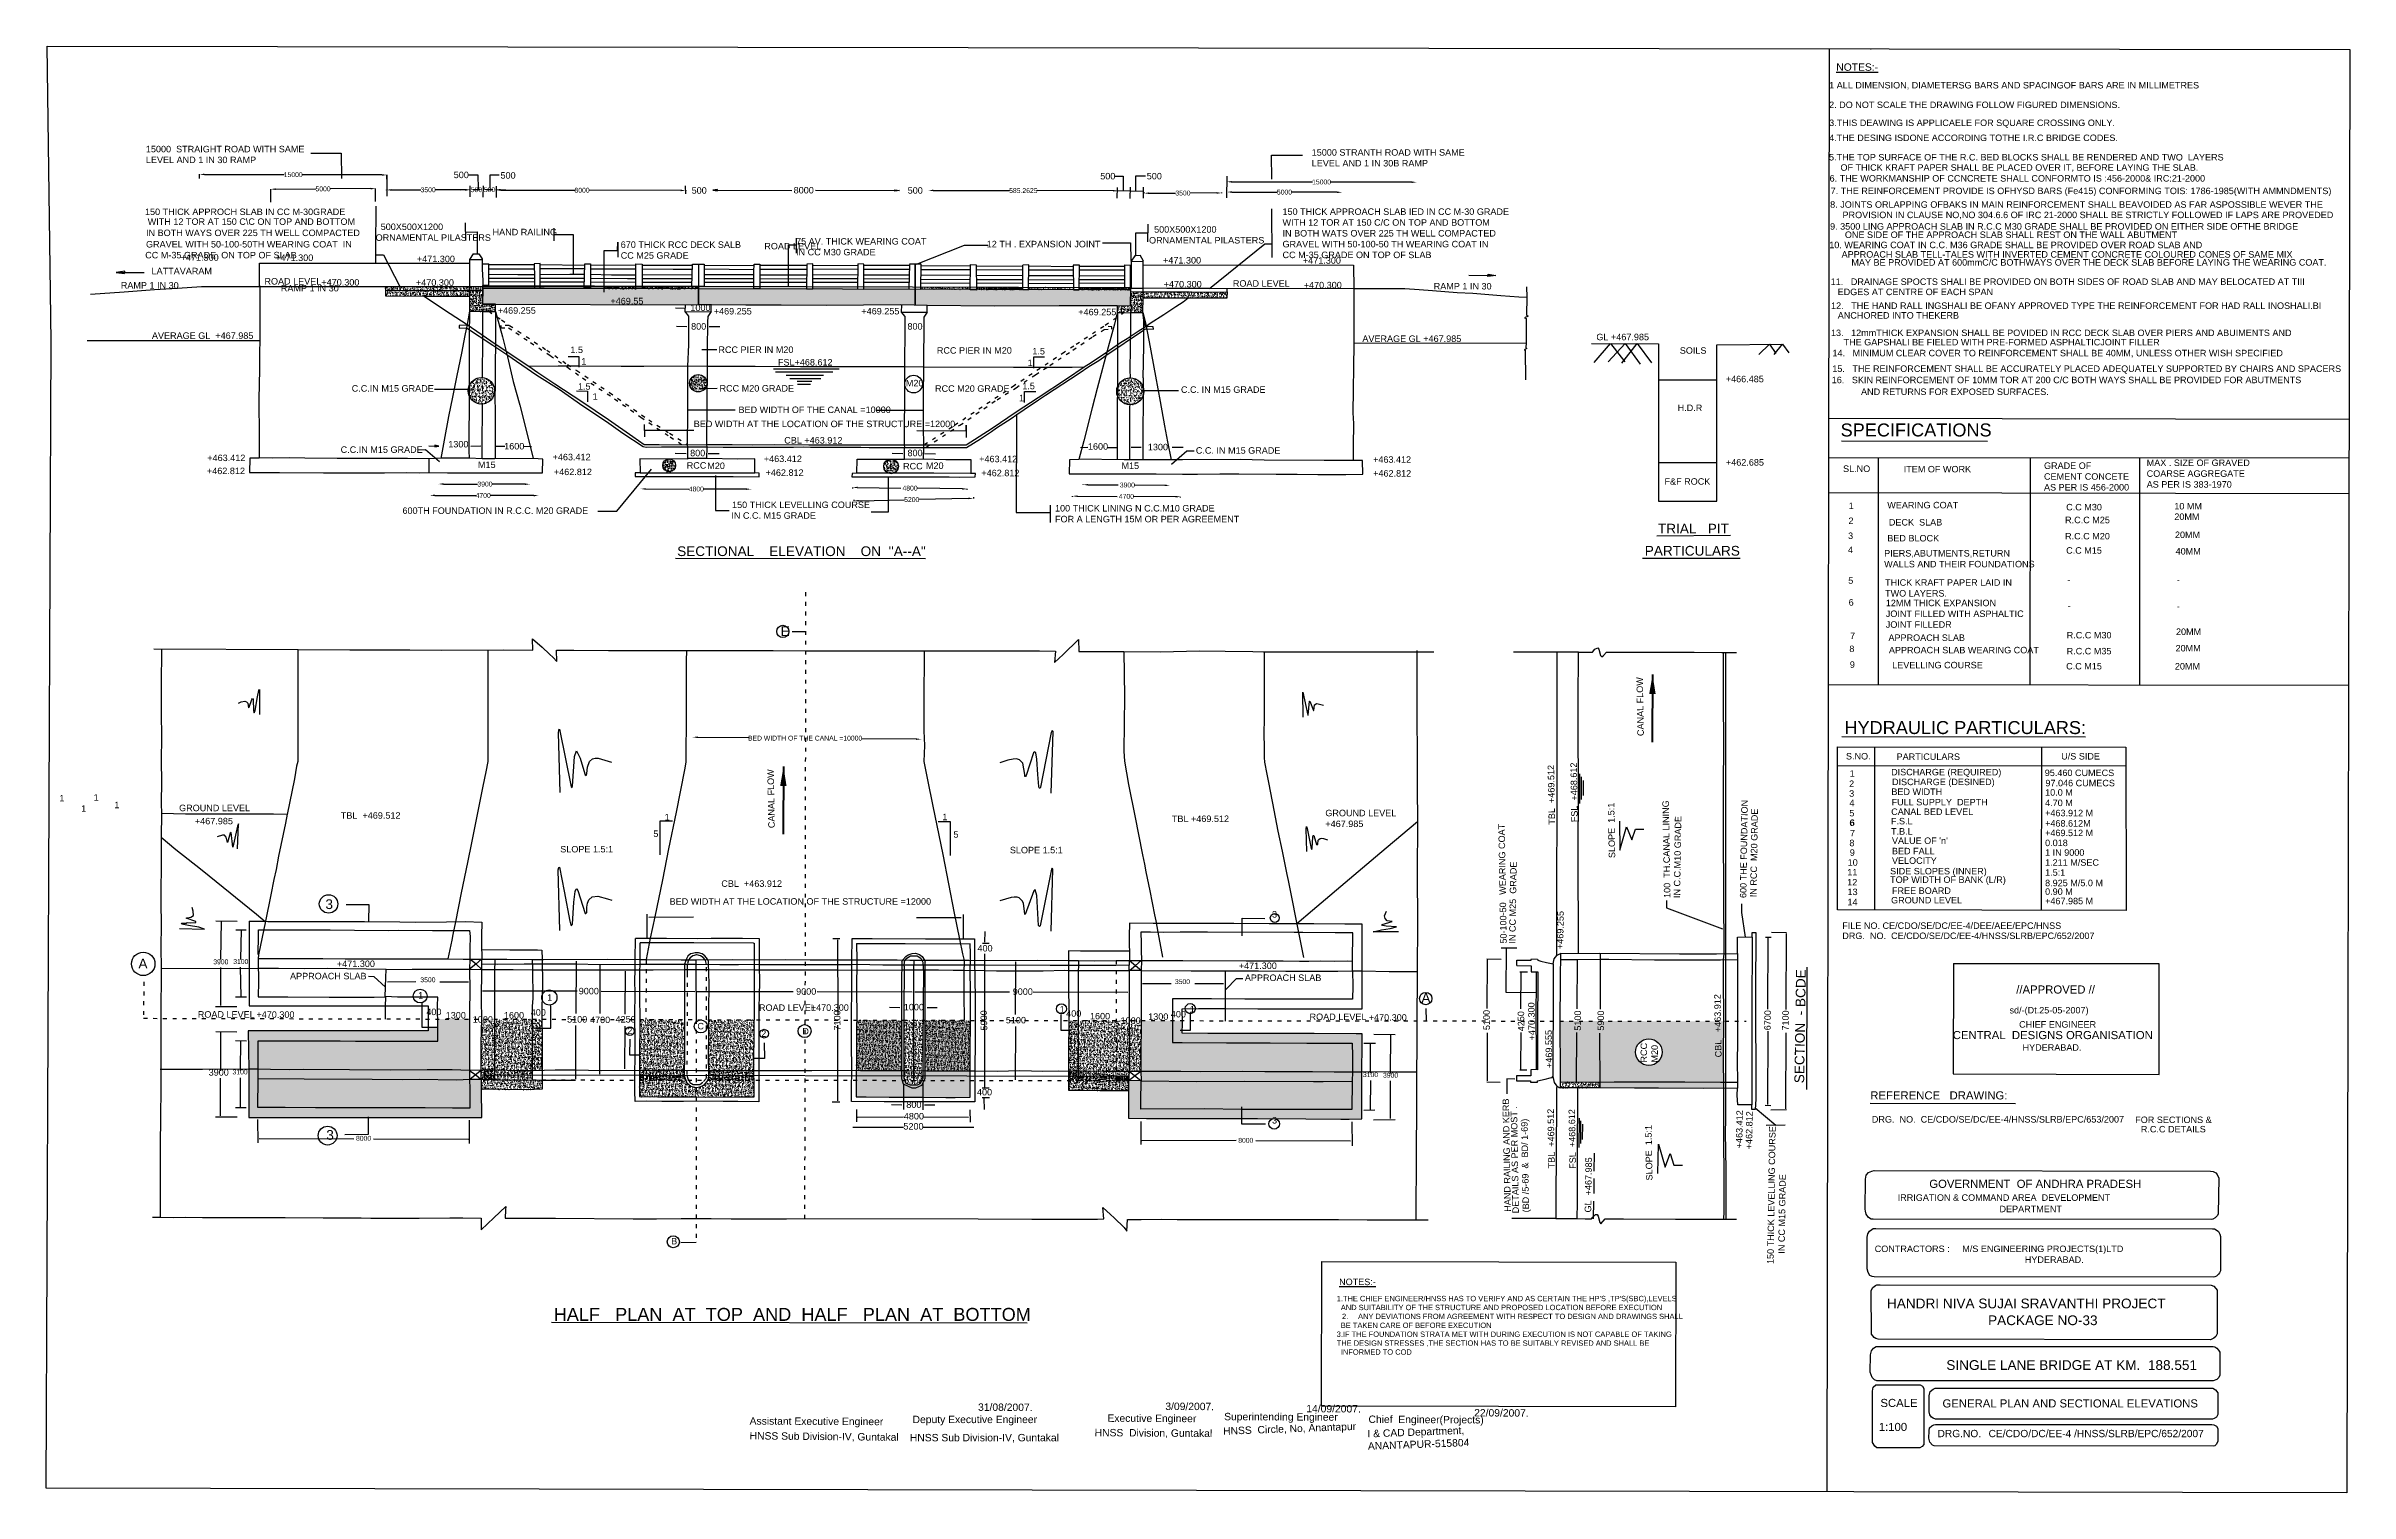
# Model space of a CAD drawing. Header units: metres. Extents: x 27026 to 34132, y 21815 to 26277.
import ezdxf

# ---------------------------------------------------------------- set-up
doc = ezdxf.new("R2010")
doc.units = ezdxf.units.M
doc.header["$MEASUREMENT"] = 0
doc.linetypes.add('ACAD_ISO03W100', pattern=[30, 12, -18])
doc.layers.add('DRAWING', color=2, linetype='Continuous')
doc.layers.add('TEXT', color=255, linetype='Continuous')
doc.styles.get("Standard").update_dxf_attribs({"font": 'arial.ttf'})
doc.dimstyles.get("Standard").update_dxf_attribs({"dimtxt": 0.18, "dimasz": 0.18, "dimexe": 0.18, "dimexo": 0.0625, "dimgap": 0.09, "dimtad": 0, "dimtih": 1, "dimtoh": 1, "dimdec": 4, "dimzin": 0, "dimdsep": 46, "dimlunit": 6, "dimtxsty": 'Standard', "dimcen": 0.09, "dimadec": 0, "dimazin": 0, "dimtfac": 1, "dimtdec": 4, "dimtofl": 0, "dimtmove": 0, "dimatfit": 3, "dimfxl": 1, "dimtolj": 1, "dimtzin": 0, "dimarcsym": 0})
pattern_1 = [(50, (0, 0), (14.3452037, -1.2550427), [1.5, -16.5]), (355, (0, 0), (-2.7750267, 15.0438427), [1.2, -13.2]), (100.451444, (1.195, -0.105), (11.570177, 13.7888), [1.274804, -14.022842]), (46.1842, (0, 4), (21.3448266, -3.3103856), [2.25, -24.75]), (96.635635, (1.779, 3.724), (18.693239, 19.482372), [1.912207, -21.034275]), (351.184164, (0, 4), (18.693239, 19.482372), [1.8, -19.8]), (21, (2, 3), (11.938141, -8.0523778), [1.5, -16.5]), (326, (2, 3), (4.8663066, 14.503001), [1.2, -13.2]), (71.451445, (2.995, 2.329), (16.8044475, 6.450623), [1.274804, -14.022842]), (37.5, (0, 0), (0.2431971, 6.6578771), [0, -13.04, 0, -13.4, 0, -13.25]), (7.5, (0, 0), (5.2613907, 7.8882342), [0, -7.64, 0, -12.74, 0, -5.05]), (327.5, (-4.46, 0), (10.6764487, -0.4510974), [0, -5, 0, -15.6, 0, -20.7]), (317.5, (-6.46, 0), (11.6637234, 2.0020996), [0, -6.5, 0, -10.36, 0, -14.7])]
pattern_2 = [(50, (0, 0), (7.1726018, -0.62752135), [0.75, -8.25]), (355, (0, 0), (-1.3875133, 7.5219213), [0.6, -6.6]), (100.451444, (0.598, -0.052), (5.7850885, 6.8943999), [0.6374019, -7.0114211]), (46.1842, (0, 2), (10.6724133, -1.6551928), [1.125, -12.375]), (96.635635, (0.889, 1.862), (9.3466195, 9.741186), [0.9561034, -10.5171376]), (351.184164, (0, 2), (9.3466195, 9.741186), [0.9, -9.9]), (21, (1, 1.5), (5.9690705, -4.0261889), [0.75, -8.25]), (326, (1, 1.5), (2.4331533, 7.2515005), [0.6, -6.6]), (71.451445, (1.4974, 1.1645), (8.4022238, 3.2253115), [0.6374019, -7.0114211]), (37.5, (0, 0), (0.12159855, 3.32893854), [0, -6.52, 0, -6.7, 0, -6.625]), (7.5, (0, 0), (2.63069537, 3.94411712), [0, -3.82, 0, -6.37, 0, -2.525]), (327.5, (-2.23, 0), (5.33822436, -0.22554872), [0, -2.5, 0, -7.8, 0, -10.35]), (317.5, (-3.23, 0), (5.8318617, 1.0010498), [0, -3.25, 0, -5.18, 0, -7.35])]

msp = doc.modelspace()

# ---------------------------------------------------------------- texts
at = {"layer": 'DRAWING', "attachment_point": 1}
for s, width, gutter_width, heights, insert, char_height in [('BCVBCVBVCBCVBCVBVCBVCBCVBCVB', 341.6292118, 1, [0], (32651.32848, 26266.71502), 0.2), ('{\\C0;15000  STRAIGHT ROAD WITH SAME \\PLEVEL AND 1 IN 30 RAMP}', 494.2244577, 450.8517, [0], (27334.23654, 25969.54319), 20), ('BAAB', 501.120785, 1, [0], (27348.01624, 25982.34843), 0.2), ('{\\C0;15000 STRANTH ROAD WITH SAME \\PLEVEL AND 1 IN 30B RAMP }', 494.2244577, 450.8517, [0], (30929.89359, 25959.22699), 20), ('{\\C0;500}', 494.2244577, 450.8517, [0], (28283.65892, 25889.90797), 20), ('{\\C0;500}', 494.2244577, 450.8517, [0], (28428.01838, 25888.42842), 20), ('{\\C0;500}', 494.2244577, 450.8517, [0], (30277.64446, 25886.06495), 20), ('{\\C0;500}', 494.2244577, 450.8517, [0], (30421.12567, 25886.06495), 20), ('{\\C0;500}', 494.2244577, 450.8517, [0], (29017.38711, 25841.95486), 20), ('{\\C0;8000}', 494.2244577, 450.8517, [0], (29332.03436, 25842.71684), 20), ('{\\C0;500}', 494.2244577, 450.8517, [0], (29683.71724, 25841.9113), 20), ('{\\C0;  150 THICK APPROCH SLAB IN CC M-30GRADE}', 1395.0367087, 450.8517, [0], (27315.93904, 25776.06258), 20), ('{\\C0;WITH 12 TOR AT 150 C\\\\C ON TOP AND BOTTOM }', 941.3771296, 450.8517, [0], (27339.83684, 25745.76764), 20), ('{\\C0;  500X500X1200 \\PORNAMENTAL PILASTERS  }', 494.2244577, 450.8517, [0], (28042.81782, 25729.89812), 20), ('{\\C0;  500X500X1200 \\PORNAMENTAL PILASTERS  }', 494.2244577, 450.8517, [0], (30428.21041, 25721.71797), 20), ('{\\C0;150 THICK APPROACH SLAB IED IN CC M-30 GRADE\\PWITH 12 TOR AT 150 C/C ON TOP AND BOTTOM\\PIN BOTH WATS OVER 225 TH WELL COMPACTED\\PGRAVEL WITH 50-100-50 TH WEARING COAT IN \\PCC M-35 GRADE ON TOP OF SLAB }', 1407.1779884, 450.8517, [195.35788], (30839.81982, 25776.54686), 20), ('{\\C0;GRAVEL WITH 50-100-50TH WEARING COAT  IN }', 1098.0782603, 450.8517, [0], (27334.6323, 25676.00108), 20), ('{\\C0;IN BOTH WAYS OVER 225 TH WELL COMPACTED}', 871.4438423, 450.8517, [0], (27334.6323, 25711.17134), 20), ('{\\C0;HAND RAILING }', 494.2244577, 450.8517, [0], (28403.47227, 25713.65134), 20), ('{\\C0;670 THICK RCC DECK SALB  \\PCC M25 GRADE }', 494.2244577, 450.8517, [0], (28798.70348, 25674.7723), 20), ('{\\C0;ROAD LEVEL}', 494.2244577, 450.8517, [0], (29241.61252, 25670.16144), 20), ('{\\C0;75 AV. THICK WEARING COAT \\PIN CC M30 GRADE }', 494.2244577, 450.8517, [0], (29339.58435, 25685.02634), 20), ('{\\C0;12 TH . EXPANSION JOINT }', 494.2244577, 450.8517, [0], (29927.54915, 25676.57753), 20), ('{\\C0;CC M-35 GRADE  ON TOP OF SLAB}', 494.2244577, 450.8517, [0], (27332.16056, 25642.49083), 20), ('{\\C0;LATTAVARAM  }', 494.2244577, 450.8517, [0], (27351.71657, 25593.41391), 20), ('{\\C0;+471.300}', 494.2244577, 450.8517, [0], (27441.4137, 25635.15108), 20), ('{\\C0;+471.300}', 494.2244577, 450.8517, [0], (27733.1972, 25634.45879), 20), ('{\\C0;+471.300}', 494.2244577, 450.8517, [0], (28170.07308, 25630.82085), 20), ('{\\C0;+471.300}', 494.2244577, 450.8517, [0], (30471.33692, 25626.54427), 20), ('{\\C0;+471.300}', 494.2244577, 450.8517, [0], (30902.66414, 25626.01511), 20), ('{\\C0;RAMP 1 IN 30  }', 494.2244577, 450.8517, [0], (27256.87294, 25549.36926), 20), ('{\\C0;ROAD LEVEL}', 494.2244577, 450.8517, [0], (27699.84229, 25561.70033), 20), ('{\\C0;RAMP 1 IN 30  }', 494.2244577, 450.8517, [0], (27750.54686, 25540.54849), 20), ('{\\C0;+470.300}', 494.2244577, 450.8517, [0], (27875.35494, 25558.61588), 20), ('{\\C0;+470.300}', 494.2244577, 450.8517, [0], (28167.13844, 25557.92359), 20), ('{\\C0;+470.300}', 494.2244577, 450.8517, [0], (30473.32982, 25552.86308), 20), ('{\\C0;ROAD LEVEL}', 494.2244577, 450.8517, [0], (30686.66253, 25555.15867), 20), ('{\\C0;+470.300}', 494.2244577, 450.8517, [0], (30905.27816, 25550.00907), 20), ('{\\C0;RAMP 1 IN 30  }', 494.2244577, 450.8517, [0], (31306.11863, 25546.55204), 20), ('{\\C0;+469.255}', 494.2244577, 450.8517, [0], (28419.51944, 25471.7508), 20), ('{\\C0;+469.55  }', 494.2244577, 450.8517, [0], (28766.91548, 25500.82575), 20), ('{\\C0;1000  }', 494.2244577, 450.8517, [0], (29013.43347, 25480.00816), 20), ('{\\C0;+469.255}', 494.2244577, 450.8517, [0], (29085.58895, 25469.43583), 20), ('{\\C0;+469.255}', 494.2244577, 450.8517, [0], (29085.58895, 25469.43583), 20), ('{\\C0;+469.255}', 494.2244577, 450.8517, [0], (29085.58895, 25469.43583), 20), ('{\\C0;+469.255}', 494.2244577, 450.8517, [0], (29540.92198, 25469.54651), 20), ('{\\C0;+469.255}', 494.2244577, 450.8517, [0], (30209.93045, 25466.97066), 20), ('{\\C0;AVERAGE GL  +467.985}', 494.2244577, 450.8517, [0], (27352.84671, 25394.15327), 20), ('{\\C0;800  }', 494.2244577, 450.8517, [0], (29015.85823, 25422.78128), 20), ('{\\C0;800  }', 494.2244577, 450.8517, [0], (29683.09848, 25422.81546), 20), ('{\\C0;AVERAGE GL +467.985}', 494.2244577, 450.8517, [0], (31086.03532, 25384.72907), 20), ('{\\C0;GL +467.985}', 494.2244577, 450.8517, [0], (31807.82945, 25389.96616), 20), ('{\\C0;1.5}', 494.2244577, 450.8517, [0], (28643.42821, 25350.3473), 20), ('{\\C0;1  }', 494.2244577, 450.8517, [0], (28677.01971, 25314.90329), 20), ('{\\C0;1  }', 494.2244577, 450.8517, [0], (28677.01971, 25314.90329), 20), ('{\\C0;1  }', 494.2244577, 450.8517, [0], (28677.01971, 25314.90329), 20), ('{\\C0;RCC PIER IN M20}', 494.2244577, 450.8517, [0], (29100.04731, 25350.85001), 20), ('{\\C0;FSL+468.612 }', 494.2244577, 450.8517, [0], (29283.54946, 25311.97437), 20), ('{\\C0;RCC PIER IN M20}', 494.2244577, 450.8517, [0], (29773.71607, 25348.54617), 20), ('{\\C0;1  }', 494.2244577, 450.8517, [0], (30053.67856, 25310.45573), 20), ('{\\C0;1.5}', 494.2244577, 450.8517, [0], (30068.27328, 25346.09213), 20), ('{\\C0;SOILS}', 494.2244577, 450.8517, [0], (32065.113, 25348.34821), 20), ('{\\C0;C.C.IN M15 GRADE}', 494.2244577, 450.8517, [0], (27968.9972, 25231.4379), 20), ('{\\C0;M15}', 494.2244577, 450.8517, [0], (28352.67921, 25232.08589), 20), ('{\\C0;M15}', 494.2244577, 450.8517, [0], (28352.67921, 25232.08589), 20), ('{\\C0;M15}', 494.2244577, 450.8517, [0], (28352.67921, 25232.08589), 20), ('{\\C0;M15}', 494.2244577, 450.8517, [0], (28352.67921, 25232.08589), 20), ('{\\C0;1.5}', 494.2244577, 450.8517, [0], (28666.84565, 25237.44566), 20), ('{\\C0;M20 }', 494.2244577, 450.8517, [0], (29014.31455, 25249.88774), 20), ('{\\C0;RCC M20 GRADE  }', 494.2244577, 450.8517, [0], (29103.48222, 25231.66069), 20), ('{\\C0;M20 }', 494.2244577, 450.8517, [0], (29678.09098, 25247.81263), 20), ('{\\C0;RCC M20 GRADE  }', 494.2244577, 450.8517, [0], (29768.08582, 25230.9951), 20), ('{\\C0;1.5}', 494.2244577, 450.8517, [0], (30037.12647, 25238.81111), 20), ('{\\C0;C.C. IN M15 GRADE }', 494.2244577, 450.8517, [0], (30526.62993, 25227.72985), 20), ('{\\C0;+466.485}', 494.2244577, 450.8517, [0], (32206.94434, 25260.38586), 20), ('{\\C0;1  }', 494.2244577, 450.8517, [0], (28712.02713, 25206.31328), 20), ('{\\C0;BED WIDTH OF THE CANAL =10000}', 472.0519972, 450.8517, [0], (29161.95444, 25165.55718), 20), ('{\\C0;1  }', 494.2244577, 450.8517, [0], (30027.10329, 25201.81813), 20), ('{\\C0;1  }', 494.2244577, 450.8517, [0], (30027.10329, 25201.81813), 20), ('{\\C0;1  }', 494.2244577, 450.8517, [0], (30027.10329, 25201.81813), 20), ('{\\C0;1  }', 494.2244577, 450.8517, [0], (30027.10329, 25201.81813), 20), ('{\\C0;1  }', 494.2244577, 450.8517, [0], (30027.10329, 25201.81813), 20), ('{\\C0;1  }', 494.2244577, 450.8517, [0], (30027.10329, 25201.81813), 20), ('{\\C0;1  }', 494.2244577, 450.8517, [0], (30027.10329, 25201.81813), 20), ('{\\C0;M15 }', 494.2244577, 450.8517, [0], (30339.14645, 25218.71734), 20), ('{\\C0;H.D.R}', 494.2244577, 450.8517, [0], (32058.4781, 25171.37861), 20), ('{\\C0;BED WIDTH AT THE LOCATION OF THE STRUCTURE =12000 }', 867.9127252, 450.8517, [0], (29023.92538, 25121.95196), 20), ('{\\C0;SPECIFICATIONS}', 494.2244577, 450.8517, [0], (32561.16052, 25113.23109), 40), ('{\\C0;+463.412}', 494.2244577, 450.8517, [0], (27523.67668, 25017.29285), 20), ('{\\C0;C.C.IN M15 GRADE}', 494.2244577, 450.8517, [0], (27934.90599, 25042.59919), 20), ('{\\C0;1300}', 494.2244577, 450.8517, [0], (28266.88192, 25059.42556), 20), ('{\\C0;1600}', 494.2244577, 450.8517, [0], (28439.29116, 25053.12272), 20), ('{\\C0;+463.412}', 494.2244577, 450.8517, [0], (28588.60258, 25019.77894), 20), ('{\\C0;800  }', 494.2244577, 450.8517, [0], (29012.79293, 25032.17347), 20), ('{\\C0;800  }', 494.2244577, 450.8517, [0], (29012.79293, 25032.17347), 20), ('{\\C0;+463.412}', 494.2244577, 450.8517, [0], (29240.15401, 25014.42221), 20), ('{\\C0;CBL +463.912 }', 494.2244577, 450.8517, [0], (29303.07789, 25071.37157), 20), ('{\\C0;800  }', 494.2244577, 450.8517, [0], (29683.18819, 25032.33804), 20), ('{\\C0;+463.412}', 494.2244577, 450.8517, [0], (29904.314, 25013.74628), 20), ('{\\C0;1600  }', 494.2244577, 450.8517, [0], (30239.66937, 25052.48632), 20), ('{\\C0;1300 }', 494.2244577, 450.8517, [0], (30424.54243, 25050.6092), 20), ('{\\C0;C.C. IN M15 GRADE }', 494.2244577, 450.8517, [0], (30572.50344, 25040.10511), 20), ('{\\C0;+463.412}', 494.2244577, 450.8517, [0], (31119.09512, 25012.03128), 20), ('{\\C0;+462.812}', 494.2244577, 450.8517, [0], (27522.55133, 24977.05294), 20), ('{\\C0;M15}', 494.2244577, 450.8517, [0], (28358.45573, 24995.9853), 20), ('{\\C0;+462.812}', 494.2244577, 450.8517, [0], (28592.58927, 24974.00131), 20), ('{\\C0;RCC}', 494.2244577, 450.8517, [0], (29002.31117, 24993.96208), 20), ('{\\C0;M20 }', 494.2244577, 450.8517, [0], (29065.64349, 24992.86883), 20), ('{\\C0;+462.812}', 494.2244577, 450.8517, [0], (29245.53986, 24971.68577), 20), ('{\\C0;RCC}', 494.2244577, 450.8517, [0], (29669.557, 24991.68915), 20), ('{\\C0;M20 }', 494.2244577, 450.8517, [0], (29740.10443, 24993.02931), 20), ('{\\C0;+462.812}', 494.2244577, 450.8517, [0], (29911.0542, 24970.57643), 20), ('{\\C0;M15 }', 494.2244577, 450.8517, [0], (30343.12287, 24992.93611), 20), ('{\\C0;+462.812}', 494.2244577, 450.8517, [0], (31119.4046, 24969.47773), 20), ('{\\C0;F&F ROCK }', 494.2244577, 450.8517, [0], (32017.99662, 24944.43351), 20), ('{\\C0;+462.685}', 494.2244577, 450.8517, [0], (32207.39965, 25003.3069), 20), ('{\\C0;SL.NO  }', 494.2244577, 450.8517, [0], (32568.65821, 24983.71818), 20), ('{\\C0;ITEM OF WORK  }', 494.2244577, 450.8517, [0], (32755.68328, 24982.45553), 20), ('{\\C0;GRADE OF  \\PCEMENT CONCETE \\PAS PER IS 456-2000 }', 494.2244577, 450.8517, [0], (33188.37009, 24993.13561), 20), ('{\\C0;MAX . SIZE OF GRAVED\\PCOARSE AGGREGATE\\PAS PER IS 383-1970}', 494.2244577, 450.8517, [0], (33505.08273, 25002.0981), 20), ('{\\C0;150 THICK LEVELLING COURSE}', 494.2244577, 450.8517, [0], (29142.10277, 24872.48774), 20), ('{\\C0;WEARING COAT }', 494.2244577, 450.8517, [0], (32705.0005, 24871.56579), 20), ('{\\C0;600TH FOUNDATION IN R.C.C. M20 GRADE  }', 675.1366104, 450.8517, [0], (28125.67211, 24854.41397), 20), ('{\\C0;IN C.C. M15 GRADE}', 494.2244577, 450.8517, [0], (29139.93203, 24839.42338), 20), ('{\\C0;100 THICK LINING N C.C.M10 GRADE\\PFOR A LENGTH 15M OR PER AGREEMENT }', 572.8421381, 450.8517, [0], (30138.14457, 24861.81216), 20), ('{\\C0;TRIAL   PIT}', 494.2244577, 450.8517, [0], (31997.77257, 24804.0277), 30), ('{\\C0;2  }', 494.2244577, 450.8517, [0], (32585.29444, 24823.18752), 20), ('{\\C0;1  }', 494.2244577, 450.8517, [0], (32586.1341, 24869.08804), 20), ('{\\C0;DECK  SLAB  }', 494.2244577, 450.8517, [0], (32709.93476, 24818.53702), 20), ('{\\C0;R.C.C M25}', 494.2244577, 450.8517, [0], (33253.41743, 24825.68411), 20), ('{\\C0;R.C.C M25}', 494.2244577, 450.8517, [0], (33253.41743, 24825.68411), 20), ('{\\C0;R.C.C M25}', 494.2244577, 450.8517, [0], (33253.41743, 24825.68411), 20), ('{\\C0;R.C.C M25}', 494.2244577, 450.8517, [0], (33253.41743, 24825.68411), 20), ('{\\C0;C.C M30 }', 494.2244577, 450.8517, [0], (33256.76839, 24865.26049), 20), ('{\\C0;20MM  }', 494.2244577, 450.8517, [0], (33590.34467, 24835.79794), 20), ('{\\C0;10 MM   }', 494.2244577, 450.8517, [0], (33590.28438, 24868.10696), 20), ('{\\C0;SECTIONAL    ELEVATION    ON  \'\'A--A"}', 968.8110021, 450.8517, [64.81094], (28972.81152, 24734.39491), 30), ('{\\C0;PARTICULARS}', 494.2244577, 450.8517, [0], (31957.07521, 24735.71277), 30), ('{\\C0;4  }', 494.2244577, 450.8517, [0], (32583.98853, 24733.86382), 20), ('{\\C0;3  }', 494.2244577, 450.8517, [0], (32584.10539, 24776.97008), 20), ('{\\C0;BED BLOCK }', 494.2244577, 450.8517, [0], (32705.08721, 24769.44084), 20), ('{\\C0;R.C.C M20}', 494.2244577, 450.8517, [0], (33253.41743, 24775.77739), 20), ('{\\C0;C.C M15 }', 494.2244577, 450.8517, [0], (33256.71473, 24731.696), 20), ('{\\C0;20MM  }', 494.2244577, 450.8517, [0], (33592.25763, 24779.99526), 20), ('{\\C0;40MM  }', 494.2244577, 450.8517, [0], (33594.29246, 24729.12967), 20), ('{\\C0;PIERS,ABUTMENTS,RETURN\\PWALLS AND THEIR FOUNDATIONS  }', 494.2244577, 450.8517, [0], (32695.38317, 24722.95622), 20), ('{\\C0;5  }', 494.2244577, 450.8517, [0], (32584.55511, 24638.97567), 20), ('{\\C0;THICK KRAFT PAPER LAID IN \\PTWO LAYERS.}', 494.2244577, 450.8517, [0], (32698.24971, 24632.81989), 20), ('{\\C0;- }', 494.2244577, 450.8517, [0], (33260.6145, 24640.74287), 20), ('{\\C0;- }', 494.2244577, 450.8517, [0], (33597.94762, 24640.74287), 20), ('{\\C0;6  }', 494.2244577, 450.8517, [0], (32585.91841, 24571.62419), 20), ('{\\C0;12MM THICK EXPANSION \\PJOINT FILLED WITH ASPHALTIC \\PJOINT FILLEDR }', 494.2244577, 450.8517, [0], (32700.50239, 24569.83545), 20), ('{\\C0;- }', 494.2244577, 450.8517, [0], (33261.41219, 24561.27695), 20), ('{\\C0;- }', 494.2244577, 450.8517, [0], (33597.94762, 24559.77309), 20), ('{\\C0;E }', 494.2244577, 450.8517, [64.81094], (29292.02108, 24487.44353), 30), ('{\\C0;7  }', 494.2244577, 450.8517, [0], (32590.25566, 24468.37093), 20), ('{\\C0;APPROACH SLAB}', 494.2244577, 450.8517, [0], (32708.65498, 24462.64552), 20), ('{\\C0;R.C.C M30}', 494.2244577, 450.8517, [0], (33258.45397, 24470.43489), 20), ('{\\C0;20MM  }', 494.2244577, 450.8517, [0], (33595.4835, 24481.02157), 20), ('{\\C0;8  }', 494.2244577, 450.8517, [0], (32588.07442, 24428.2747), 20), ('{\\C0;9  }', 494.2244577, 450.8517, [0], (32589.44018, 24379.55339), 20), ('{\\C0;APPROACH SLAB WEARING COAT}', 494.2244577, 450.8517, [0], (32709.94608, 24424.42404), 20), ('{\\C0;LEVELLING COURSE }', 494.2244577, 450.8517, [0], (32720.17113, 24378.15841), 20), ('{\\C0;C.C M15 }', 494.2244577, 450.8517, [0], (33256.71473, 24374.66928), 20), ('{\\C0;R.C.C M35}', 494.2244577, 450.8517, [0], (33258.24453, 24421.20403), 20), ('{\\C0;20MM  }', 494.2244577, 450.8517, [0], (33592.08756, 24374.42197), 20), ('{\\C0;20MM  }', 494.2244577, 450.8517, [0], (33594.12262, 24430.27271), 20), ('{\\C0;HYDRAULIC PARTICULARS:}', 934.7535025, 450.8517, [0], (32572.8527, 24195.46052), 40), ('{\\C0;S.NO.  }', 494.2244577, 450.8517, [0], (32577.61197, 24097.05958), 20), ('{\\C0;PARTICULARS  }', 494.2244577, 450.8517, [0], (32733.75165, 24095.68466), 20), ('{\\C0;U/S SIDE   }', 494.2244577, 450.8517, [0], (33241.3854, 24096.95975), 20), ('{\\C0;1  }', 494.2244577, 450.8517, [0], (32589.05551, 24043.77037), 20), ('{\\C0;DISCHARGE (REQUIRED)  }', 494.2244577, 450.8517, [0], (32716.82923, 24048.11415), 20), ('{\\C0;DISCHARGE (DESINED)  }', 494.2244577, 450.8517, [0], (32719.53386, 24017.86312), 20), ('{\\C0;95.460 CUMECS   }', 494.2244577, 450.8517, [0], (33190.71589, 24045.84271), 20), ('{\\C0;1  }', 494.2244577, 450.8517, [0], (27067.40605, 23967.61679), 20), ('{\\C0;1  }', 494.2244577, 450.8517, [0], (27067.40605, 23967.61679), 20), ('{\\C0;1  }', 494.2244577, 450.8517, [0], (27173.00732, 23969.94683), 20), ('{\\C0;1  }', 494.2244577, 450.8517, [0], (27173.00732, 23969.94683), 20), ('{\\C0;1  }', 494.2244577, 450.8517, [0], (27237.00814, 23946.83725), 20), ('{\\C0;1  }', 494.2244577, 450.8517, [0], (27237.00814, 23946.83725), 20), ('{\\C0;3  }', 494.2244577, 450.8517, [0], (32587.45369, 23982.14145), 20), ('{\\C0;2  }', 494.2244577, 450.8517, [0], (32587.24834, 24012.18409), 20), ('{\\C0;4  }', 494.2244577, 450.8517, [0], (32588.29785, 23952.93413), 20), ('{\\C0;BED WIDTH  }', 494.2244577, 450.8517, [0], (32717.64281, 23987.69294), 20), ('{\\C0;FULL SUPPLY  DEPTH  }', 494.2244577, 450.8517, [0], (32718.29155, 23955.57957), 20), ('{\\C0;4.70 M}', 494.2244577, 450.8517, [0], (33191.76177, 23953.23203), 20), ('{\\C0;10.0 M}', 494.2244577, 450.8517, [0], (33191.81405, 23985.48604), 20), ('{\\C0;97.046 CUMECS}', 494.2244577, 450.8517, [0], (33192.79607, 24014.34672), 20), ('{\\C0;1  }', 494.2244577, 450.8517, [0], (27134.59975, 23935.6483), 20), ('{\\C0;1  }', 494.2244577, 450.8517, [0], (27134.59975, 23935.6483), 20), ('{\\C0;GROUND LEVEL }', 494.2244577, 450.8517, [0], (27436.64838, 23937.52877), 20), ('{\\C0;+467.985 }', 494.2244577, 450.8517, [0], (27485.38872, 23897.08776), 20), ('{\\C0;TBL  +469.512}', 494.2244577, 450.8517, [0], (27935.44145, 23914.44649), 20), ('{\\C0;1  }', 494.2244577, 450.8517, [0], (28934.02589, 23909.42185), 20), ('{\\C0;1  }', 494.2244577, 450.8517, [0], (28934.02589, 23909.42185), 20), ('{\\C0;1  }', 494.2244577, 450.8517, [0], (29790.68636, 23909.841), 20), ('{\\C0;1  }', 494.2244577, 450.8517, [0], (29790.68636, 23909.841), 20), ('{\\C0;TBL +469.512}', 494.2244577, 450.8517, [0], (30498.56345, 23904.23548), 20), ('{\\C0;GROUND LEVEL\\P+467.985 }', 494.2244577, 450.8517, [0], (30971.92292, 23921.97213), 20), ('{\\C0;5  }', 494.2244577, 450.8517, [0], (32588.1267, 23921.54263), 20), ('{\\C0;6  }', 494.2244577, 450.8517, [0], (32588.0105, 23891.65529), 20), ('{\\C0;6  }', 494.2244577, 450.8517, [0], (32588.0105, 23891.65529), 20), ('{\\C0;6  }', 494.2244577, 450.8517, [0], (32589.50961, 23892.42663), 20), ('{\\C0;CANAL BED LEVEL }', 494.2244577, 450.8517, [0], (32717.0234, 23925.9631), 20), ('{\\C0;F.S.L }', 494.2244577, 450.8517, [0], (32716.33274, 23896.89971), 20), ('{\\C0;+463.912 M}', 494.2244577, 450.8517, [0], (33191.76177, 23921.90692), 20), ('{\\C0;+468.612M}', 494.2244577, 450.8517, [0], (33191.76177, 23890.08436), 20), ('{\\C0;SLOPE 1.5:1 }', 494.2244577, 450.8517, [0], (28612.18602, 23810.41527), 20), ('{\\C0;5 }', 494.2244577, 450.8517, [0], (28899.2994, 23858.08282), 20), ('{\\C0;5 }', 494.2244577, 450.8517, [0], (29824.89605, 23855.86968), 20), ('{\\C0;SLOPE 1.5:1 }', 494.2244577, 450.8517, [0], (29998.91773, 23807.67875), 20), ('{\\C0;8  }', 494.2244577, 450.8517, [0], (32588.15685, 23829.54958), 20), ('{\\C0;7  }', 494.2244577, 450.8517, [0], (32590.08272, 23859.93463), 20), ('{\\C0;T.B.L   }', 494.2244577, 450.8517, [0], (32716.56714, 23865.34092), 20), ("{\\C0;VALUE OF 'n'  }", 494.2244577, 450.8517, [0], (32719.46706, 23836.58772), 20), ('{\\C0;BED FALL }', 494.2244577, 450.8517, [0], (32719.43171, 23804.68465), 20), ('{\\C0;0.018}', 494.2244577, 450.8517, [0], (33191.76177, 23829.82658), 20), ('{\\C0;+469.512 M}', 494.2244577, 450.8517, [0], (33191.76177, 23860.59767), 20), ('{\\C0;11  }', 494.2244577, 450.8517, [0], (32581.65448, 23739.26477), 20), ('{\\C0;10  }', 494.2244577, 450.8517, [0], (32582.84345, 23769.4655), 20), ('{\\C0;9  }', 494.2244577, 450.8517, [0], (32589.44018, 23799.97863), 20), ('{\\C0;SIDE SLOPES (INNER)  }', 494.2244577, 450.8517, [0], (32713.76688, 23742.63623), 20), ('{\\C0;VELOCITY  }', 494.2244577, 450.8517, [0], (32719.47459, 23775.16667), 20), ('{\\C0;1 IN 9000}', 494.2244577, 450.8517, [0], (33191.76177, 23800.12064), 20), ('{\\C0;1.211 M/SEC}', 494.2244577, 450.8517, [0], (33191.76177, 23769.33014), 20), ('{\\C0;1.5:1}', 494.2244577, 450.8517, [0], (33191.76177, 23738.46048), 20), ('{\\C0;CBL  +463.912}', 494.2244577, 450.8517, [0], (29108.98766, 23704.29969), 20), ('{\\C0;12  }', 494.2244577, 450.8517, [0], (32581.44993, 23708.62007), 20), ('{\\C0;13  }', 494.2244577, 450.8517, [0], (32582.43968, 23678.82678), 20), ('{\\C0;TOP WIDTH OF BANK (L/R)  }', 494.2244577, 450.8517, [0], (32713.76688, 23716.40158), 20), ('{\\C0;FREE BOARD   }', 494.2244577, 450.8517, [0], (32719.52141, 23682.51371), 20), ('{\\C0;0.90 M}', 494.2244577, 450.8517, [0], (33191.76177, 23679.62642), 20), ('{\\C0;8.925 M/5.0 M}', 494.2244577, 450.8517, [0], (33191.76177, 23706.22209), 20), ('{\\C0;3 }', 494.2244577, 450.8517, [64.81094], (27887.91457, 23645.75878), 30), ('{\\C0;BED WIDTH AT THE LOCATION OF THE STRUCTURE =12000 }', 867.9127252, 450.8517, [0], (28949.46283, 23649.27568), 20), ('{\\H0.66667x;\\C0;3\\H1.5x; }', 494.2244577, 450.8517, [64.81094], (30807.35955, 23609.4466), 30), ('{\\C0;14  }', 494.2244577, 450.8517, [0], (32582.18457, 23647.29721), 20), ('{\\C0;GROUND LEVEL}', 494.2244577, 450.8517, [0], (32716.77941, 23653.13433), 20), ('{\\C0;+467.985 M}', 494.2244577, 450.8517, [0], (33191.76177, 23650.51744), 20), ('{\\C0;FILE NO. CE/CDO/SE/DC/EE-4/DEE/AEE/EPC/HNSS  }', 757.3795513, 450.8517, [0], (32566.22527, 23574.53251), 20), ('{\\C0;DRG.  NO.  CE/CDO/SE/DC/EE-4/HNSS/SLRB/EPC/652/2007}', 923.0732133, 450.8517, [0], (32566.22527, 23543.3322), 20), ('{\\H1.5x;\\C0;A\\P\\H0.66667x; }', 494.2244577, 450.8517, [0], (27311.24922, 23462.70519), 20), ('{\\H0.75x;\\C0;3900\\H1.3333x; }', 494.2244577, 450.8517, [0], (27542.09449, 23460.47839), 20), ('{\\H0.75x;\\C0;3100\\H1.3333x;  }', 494.2244577, 450.8517, [0], (27603.71962, 23461.30128), 20), ('{\\C0;+471.300}', 494.2244577, 450.8517, [0], (27923.35519, 23457.07506), 20), ('{\\C0;400}', 494.2244577, 450.8517, [0], (29899.05219, 23504.91115), 20), ('{\\C0;+471.300}', 494.2244577, 450.8517, [0], (30705.00913, 23450.93989), 20), ('{\\C0;APPROACH SLAB}', 494.2244577, 450.8517, [0], (27778.84504, 23419.19341), 20), ('{\\H0.75x;\\C0;3500\\H1.3333x; }', 494.2244577, 450.8517, [0], (28180.80662, 23405.07241), 20), ('{\\H0.75x;\\C0;3500\\H1.3333x; }', 494.2244577, 450.8517, [0], (30507.96113, 23399.44915), 20), ('{\\C0;APPROACH SLAB}', 494.2244577, 450.8517, [0], (30723.6435, 23414.00789), 20), ('{\\C0;//APPROVED //}', 494.2244577, 450.8517, [0], (33102.81453, 23380.14122), 25), ('{\\C0;1  }', 494.2244577, 450.8517, [0], (28174.03037, 23359.74674), 20), ('{\\C0;400}', 494.2244577, 450.8517, [0], (28199.06844, 23308.61197), 20), ('{\\C0;400}', 494.2244577, 450.8517, [0], (28521.23126, 23306.97026), 20), ('{\\C0;1  }', 494.2244577, 450.8517, [0], (28571.9294, 23353.26862), 20), ('{\\C0;9000}', 494.2244577, 450.8517, [0], (28669.21288, 23372.79014), 20), ('{\\C0;ROAD LEVEL}', 494.2244577, 450.8517, [0], (29225.13537, 23321.69923), 20), ('{\\C0;9000}', 494.2244577, 450.8517, [0], (29339.71332, 23371.61867), 20), ('{\\C0;+470.300}', 494.2244577, 450.8517, [0], (29384.92148, 23321.77835), 20), ('{\\C0;1000  }', 494.2244577, 450.8517, [0], (29671.75789, 23323.37394), 20), ('{\\C0;9000}', 494.2244577, 450.8517, [0], (30007.6894, 23371.06564), 20), ('{\\C0;1  }', 494.2244577, 450.8517, [0], (30152.44144, 23316.5929), 20), ('{\\C0;1  }', 494.2244577, 450.8517, [0], (30152.44144, 23316.5929), 20), ('{\\C0;1  }', 494.2244577, 450.8517, [0], (30553.78046, 23316.88874), 20), ('{\\C0;1  }', 494.2244577, 450.8517, [0], (30553.78046, 23316.88874), 20), ('{\\H1.5x;\\C0;A\\P\\H0.66667x; }', 494.2244577, 450.8517, [0], (31268.15656, 23356.6102), 20), ('{\\C0; }', 494.2244577, 450.8517, [0], (33082.35009, 23313.14255), 25), ('{\\C0;sd/-(Dt.25-05-2007) }', 494.2244577, 450.8517, [0], (33082.01258, 23313.8679), 20), ('{\\C0;ROAD LEVEL}', 494.2244577, 450.8517, [0], (27494.34176, 23300.88142), 20), ('{\\C0;+470.300}', 494.2244577, 450.8517, [0], (27675.16127, 23300.27419), 20), ('{\\C0;1300 }', 494.2244577, 450.8517, [0], (28258.95696, 23298.10228), 20), ('{\\C0;1000  }', 494.2244577, 450.8517, [0], (28342.40945, 23285.38301), 20), ('{\\C0;1600 }', 494.2244577, 450.8517, [0], (28438.42978, 23298.04947), 20), ('{\\C0;5100  }', 494.2244577, 450.8517, [0], (28633.3272, 23285.6985), 20), ('{\\C0;4700  }', 494.2244577, 450.8517, [0], (28704.06206, 23284.04726), 20), ('{\\C0;4250  }', 494.2244577, 450.8517, [0], (28782.82701, 23285.80407), 20), ('{\\C0;2  }', 494.2244577, 450.8517, [0], (28818.97409, 23250.2175), 20), ('{\\C0;C  }', 494.2244577, 450.8517, [0], (29035.20959, 23264.70179), 20), ('{\\C0;2  }', 494.2244577, 450.8517, [0], (29231.97088, 23241.59595), 20), ('{\\C0;D  }', 494.2244577, 450.8517, [0], (29358.83273, 23249.12129), 20), ('{\\C0;5100 }', 494.2244577, 450.8517, [0], (29986.46402, 23283.14115), 20), ('{\\C0;400}', 494.2244577, 450.8517, [0], (30172.59178, 23303.70274), 20), ('{\\C0;1600 }', 494.2244577, 450.8517, [0], (30245.98113, 23295.47997), 20), ('{\\C0;1000  }', 494.2244577, 450.8517, [0], (30340.42732, 23281.74293), 20), ('{\\C0;1000  }', 494.2244577, 450.8517, [0], (30340.42732, 23281.74293), 20), ('{\\C0;1000  }', 494.2244577, 450.8517, [0], (30340.42732, 23281.74293), 20), ('{\\C0;1000  }', 494.2244577, 450.8517, [0], (30340.42732, 23281.74293), 20), ('{\\C0;1000  }', 494.2244577, 450.8517, [0], (30340.42732, 23281.74293), 20), ('{\\C0;1300 }', 494.2244577, 450.8517, [0], (30425.54318, 23294.01091), 20), ('{\\C0;400}', 494.2244577, 450.8517, [0], (30495.31036, 23301.49082), 20), ('{\\C0;ROAD LEVEL}', 494.2244577, 450.8517, [0], (30923.28174, 23293.50526), 20), ('{\\C0;+470.300}', 494.2244577, 450.8517, [0], (31105.76553, 23291.49968), 20), ('{\\H1.25x;\\C0;CENTRAL  DESIGNS ORGANISATION\\H0.8x;  }', 797.0801077, 450.8517, [0], (32906.93899, 23239.65147), 20), ('{\\C0;CHIEF ENGINEER \\P }', 494.2244577, 450.8517, [0], (33111.62492, 23270.07837), 20), ('{\\C0;HYDERABAD.}', 494.2244577, 450.8517, [0], (33122.28847, 23198.79515), 20), ('{\\C0;3900 }', 494.2244577, 450.8517, [0], (27527.79581, 23122.14686), 20), ('{\\H0.75x;\\C0;3100\\H1.3333x;  }', 494.2244577, 450.8517, [0], (27601.52834, 23120.93457), 20), ('{\\H0.75x;\\C0;3100\\H1.3333x;  }', 494.2244577, 450.8517, [0], (31087.94523, 23112.60609), 20), ('{\\H0.75x;\\C0;3900\\H1.3333x; }', 494.2244577, 450.8517, [0], (31149.82546, 23110.73157), 20), ('{\\C0;800  }', 494.2244577, 450.8517, [0], (29679.49347, 23022.43738), 20), ('{\\C0;400}', 494.2244577, 450.8517, [0], (29897.44737, 23061.09199), 20), ('{\\C0;REFERENCE   DRAWING:}', 494.2244577, 450.8517, [0], (32652.64687, 23053.65251), 25), ('{\\C0;5200 }', 494.2244577, 450.8517, [0], (29670.60057, 22955.79838), 20), ('{\\C0;4800  }', 494.2244577, 450.8517, [0], (29671.879, 22986.9819), 20), ('{\\H0.66667x;\\C0;3\\H1.5x; }', 494.2244577, 450.8517, [64.81094], (30807.50213, 22974.32071), 30), ('{\\C0;DRG.  NO.  CE/CDO/SE/DC/EE-4/HNSS/SLRB/EPC/653/2007}', 923.0732133, 450.8517, [0], (32657.47206, 22977.27819), 20), ('{\\C0;DRG.  NO.  CE/CDO/SE/DC/EE-4/HNSS/SLRB/EPC/653/2007}', 923.0732133, 450.8517, [0], (32657.47206, 22977.27819), 20), ('{\\C0;DRG.  NO.  CE/CDO/SE/DC/EE-4/HNSS/SLRB/EPC/653/2007}', 923.0732133, 450.8517, [0], (32657.47206, 22977.27819), 20), ('{\\C0;FOR SECTIONS &}', 656.0904408, 450.8517, [0], (33469.68335, 22975.83603), 20), ('{\\C0;3 }', 494.2244577, 450.8517, [64.81094], (27890.5789, 22934.16508), 30), ('{\\C0;8000 }', 494.2244577, 450.8517, [64.81094], (27982.33103, 22916.30073), 15), ('{\\C0;8000 }', 494.2244577, 450.8517, [64.81094], (30703.19871, 22910.04291), 15), ('{\\C0;R.C.C DETAILS}', 494.2244577, 450.8517, [0], (33487.10823, 22946.96556), 20), ('{\\H1.25x;\\C0;GOVERNMENT  OF ANDHRA PRADESH\\H0.8x;   }', 823.0180788, 450.8517, [0], (32834.53329, 22780.96582), 20), ('{\\C0;IRRIGATION & COMMAND AREA  DEVELOPMENT}', 1010.5442414, 450.8517, [0], (32737.08156, 22735.92051), 20), ('{\\H0.66667x;\\C0;DEPARTMENT\\H1.5x; }', 494.2244577, 450.8517, [64.81094], (33051.11025, 22700.85737), 30), ('{\\C0;B  }', 494.2244577, 450.8517, [0], (28954.18491, 22601.62707), 20), ('{\\C0;B  }', 494.2244577, 450.8517, [0], (28954.18491, 22601.62707), 20), ('{\\C0;CONTRACTORS :     M/S ENGINEERING PROJECTS(1)LTD  }', 869.8862394, 450.8517, [0], (32666.24501, 22577.9447), 20), ('{\\C0;HYDERABAD.}', 494.2244577, 450.8517, [0], (33129.18697, 22544.52947), 20), ('{\\L\\C0;NOTES:-}', 494.2244577, 450.8517, [0], (31014.35617, 22475.93513), 20), ('{\\H1.3333x;\\C0;HALF   PLAN  AT  TOP  AND  HALF   PLAN  AT  BOTTOM\\H0.75x; }', 1981.4251388, 450.8517, [0], (28591.9999, 22385.71143), 30), ('{\\C0;HANDRI NIVA SUJAI SRAVANTHI PROJECT}', 1103.7160122, 450.8517, [0], (32704.12487, 22414.44843), 30), ('{\\C0;PACKAGE NO-33}', 494.2244577, 450.8517, [0], (33015.84436, 22362.60184), 30), ('{\\C0;SINGLE LANE BRIDGE AT KM.  188.551}', 835.8035095, 450.8517, [0], (32887.14366, 22224.53336), 30), ('{\\C0;SCALE}', 835.8035095, 450.8517, [0], (32683.87947, 22105.14682), 25), ('{\\C0;GENERAL PLAN AND SECTIONAL ELEVATIONS }', 835.8035095, 450.8517, [0], (32875.31324, 22103.70867), 25), ('{\\C0;1:100}', 835.8035095, 450.8517, [0], (32678.76747, 22031.22392), 25), ('\\pi-67.5,l90,t180;{\\C0;DRG.NO.^ICE/CDO/DC/EE-4 /HNSS/SLRB/EPC/652/2007}', 989.6603368, 450.8517, [0], (32837.46567, 22009.5545), 22.5)]:
    msp.add_mtext_dynamic_manual_height_columns(s, width=width, gutter_width=gutter_width, heights=heights, dxfattribs=dict(at, insert=insert, char_height=char_height))
for s, width, heights, insert, char_height, rotation in [('{\\C0;CANAL FLOW}', 494.2244577, [0], (31934.2636, 24149.10468), 20, 90.97537765), ('{\\C0;CANAL FLOW}', 494.2244577, [0], (29253.8624, 23865.07139), 20, 90.97537765), ('{\\C0;TBL  +469.512 }', 494.2244577, [0], (31660.53618, 23875.87959), 20, 90.97537765), ('{\\C0;FSL  +468.612 }', 494.2244577, [0], (31730.51606, 23883.42801), 20, 90.97537765), ('{\\C0;  }', 494.2244577, [0], (31715.46922, 23514.33892), 20, 90.97537765), ('{\\C0;100  TH.CANAL LINING}', 494.2244577, [0], (32016.38894, 23649.84009), 20, 90.97537765), ('{\\C0;600 THE FOUNDATION}', 494.2244577, [0], (32250.33581, 23649.94836), 20, 89.13799398), ('{\\C0;50-100-50   WEARING COAT}', 494.2244577, [0], (31511.46163, 23509.01239), 20, 90.97537765), ('{\\C0;SLOPE  1.5:1}', 494.2244577, [0], (31845.97967, 23772.82501), 20, 90.97537765), ('{\\C0;IN C.C.M10 GRADE }', 494.2244577, [0], (32046.12348, 23649.82497), 20, 89.13799398), ('{\\C0;IN RCC  M20 GRADE}', 494.2244577, [0], (32281.92943, 23652.50412), 20, 89.13799398), ('{\\C0;IN CC M25  GRADE }', 494.2244577, [0], (31538.27076, 23509.36469), 20, 89.13799398), ('{\\C0;+469.255}', 494.2244577, [0], (31685.56229, 23492.67878), 20, 89.13799398), ('{\\C0;SECTION  - BCDE}', 494.2244577, [0], (32418.46424, 23078.81469), 30, 89.13799398), ('{\\C0;+470.300  }', 494.2244577, [0], (31598.80379, 23210.67828), 20, 90.97537765), ('{\\C0;CBL   +463.912}', 494.2244577, [0], (32174.11139, 23158.34045), 20, 90.97537765), ('{\\C0;7100 }', 494.2244577, [0], (29456.90446, 23241.08823), 20, 90.97537765), ('{\\C0;5900  }', 494.2244577, [0], (29909.20902, 23241.20379), 20, 90.97537765), ('{\\C0;5100  }', 494.2244577, [0], (31459.61469, 23242.31524), 20, 90.97537765), ('{\\C0;5100  }', 494.2244577, [0], (31459.61469, 23242.31524), 20, 90.97537765), ('{\\C0;5100  }', 494.2244577, [0], (31459.61469, 23242.31524), 20, 90.97537765), ('{\\C0;5100  }', 494.2244577, [0], (31459.61469, 23242.31524), 20, 90.97537765), ('{\\C0;5100  }', 494.2244577, [0], (31459.61469, 23242.31524), 20, 90.97537765), ('{\\C0;4250}', 494.2244577, [0], (31565.98846, 23238.5382), 20, 90.97537765), ('{\\C0;+469.555  }', 494.2244577, [0], (31652.09763, 23125.4656), 20, 90.97537765), ('{\\C0;5100}', 494.2244577, [0], (31740.27648, 23240.70155), 20, 90), ('{\\C0;5900}', 494.2244577, [0], (31811.38366, 23240.70155), 20, 90), ('{\\C0;6700}', 494.2244577, [0], (32325.2839, 23242.00688), 20, 89.13799398), ('{\\C0;7100}', 494.2244577, [0], (32380.59725, 23241.33536), 20, 89.13799398), ('{\\C0;HAND RAILING AND KERB}', 494.2244577, [0], (31524.099, 22681.99912), 20, 90.97537765), ('{\\C0;DETAILS AS PER MOST .}', 493.5136722, [31.39133], (31548.89478, 22677.32143), 20, 90.97537765), ('{\\C0;(BD /5-69  &  BD/ 1-69)}', 494.2244577, [0], (31580.34096, 22680.19805), 20, 90.97537765), ('{\\C0;TBL  +469.512 }', 494.2244577, [0], (31659.65126, 22815.78086), 20, 90.97537765), ('{\\C0;FSL  +468.612 }', 494.2244577, [0], (31724.96345, 22814.50667), 20, 90.97537765), ('{\\C0;+463.412}', 494.2244577, [0], (32237.83217, 22878.12597), 20, 89.13799398), ('{\\C0;+462.812}', 494.2244577, [0], (32268.08418, 22875.04611), 20, 89.13799398), ('{\\C0;SLOPE  1.5:1}', 494.2244577, [0], (31960.94885, 22778.63953), 20, 90.97537765), ('{\\C0;150 THICK LEVELLING COURSE}', 494.2244577, [0], (32334.27573, 22521.18459), 20, 89.13799398), ('{\\C0;GL  +467.985}', 494.2244577, [0], (31771.73866, 22680.14666), 20, 89.13799398), ('{\\C0;IN CC M15 GRADE}', 494.2244577, [0], (32368.44691, 22553.03139), 20, 89.13799398)]:
    msp.add_mtext_dynamic_manual_height_columns(s, width=width, gutter_width=450.8517, heights=heights, dxfattribs=dict(at, insert=insert, char_height=char_height, rotation=rotation))
at = {"layer": 'DRAWING', "color": 7, "insert": (31943.94442, 23142.54069), "char_height": 20, "attachment_point": 1, "rotation": 89.732956552}
msp.add_mtext_dynamic_manual_height_columns('{\\C0;RCC\\PM20\\P\\H1x; }', width=494.2244577, gutter_width=450.8517, heights=[0], dxfattribs=at)
at = {"layer": 'DRAWING', "color": 0, "insert": (31006.84749, 22422.8742), "char_height": 16.5, "attachment_point": 1}
msp.add_mtext_dynamic_manual_height_columns("1.THE CHIEF ENGINEER/HNSS HAS TO VERIFY AND AS CERTAIN THE HP'S ,TP'S(SBC),LEVELS\\P  AND SUITABILITY OF THE STRUCTURE AND PROPOSED LOCATION BEFORE EXECUTION \\P\\pi-49.5,l66,t66;2.^IANY DEVIATIONS FROM AGREEMENT WITH RESPECT TO DESIGN AND DRAWINGS SHALL\\P\\pi0,l0,tz;  BE TAKEN CARE OF BEFORE EXECUTION \\P3.IF THE FOUNDATION STRATA MET WITH DURING EXECUTION IS NOT CAPABLE OF TAKING \\PTHE DESIGN STRESSES ,THE SECTION HAS TO BE SUITABLY REVISED AND SHALL BE\\P  INFORMED TO COD", width=1045.0583739, gutter_width=450.8517, heights=[0], dxfattribs=at)
at = {"layer": 'TEXT'}
for s, p in [('1 ALL DIMENSION, DIAMETERSG BARS AND SPACINGOF BARS ARE IN MILLIMETRES', (32525.74897, 26146.45361)), ('2. DO NOT SCALE THE DRAWING FOLLOW FIGURED DIMENSIONS.', (32525.6509, 26086.00684)), ('3.THIS DEAWING IS APPLICAELE FOR SQUARE CROSSING ONLY.', (32525.56092, 26030.54323)), ('4.THE DESING ISDONE ACCORDING TOTHE I.R.C BRIDGE CODES.', (32525.48584, 25984.26855)), ('5.THE TOP SURFACE OF THE R.C. BED BLOCKS SHALL BE RENDERED AND TWO  LAYERS', (32525.38861, 25924.34202)), ('6. THE WORKMANSHIP OF CCNCRETE SHALL CONFORMTO IS :456-2000& IRC:21-2000', (32527.13257, 25859.2286)), (' OF THICK KRAFT PAPER SHALL BE PLACED OVER IT, BEFORE LAYING THE SLAB.', (32552.83482, 25892.65421)), ('8. JOINTS ORLAPPING OFBAKS IN MAIN REINFORCEMENT SHALL BEAVOIDED AS FAR ASPOSSIBLE WEVER THE', (32528.8335, 25778.5395)), ('7. THE REINFORCEMENT PROVIDE IS OFHYSD BARS (Fe415) CONFORMING TOIS: 1786-1985(WITH AMMNDMENTS)', (32530.32878, 25820.5793)), ('9. 3500 LING APPROACH SLAB IN R.C.C M30 GRADE SHALL BE PROVIDED ON EITHER SIDE OFTHE BRIDGE', (32528.64732, 25711.06345)), ('PROVISION IN CLAUSE NO,NO 304.6.6 OF IRC 21-2000 SHALL BE STRICTLY FOLLOWED IF LAPS ARE PROVEDED', (32566.99104, 25746.5037)), ('10. WEARING COAT IN C.C. M36 GRADE SHALL BE PROVIDED OVER ROAD SLAB AND ', (32526.07792, 25653.8651)), ('ONE SIDE OF THE APPROACH SLAB SHALL REST ON THE WALL ABUTMENT', (32574.22833, 25685.37022)), ('APPROACH SLAB TELL-TALES WITH INVERTED CEMENT CONCRETE COLOURED CONES OF SAME MIX ', (32564.11127, 25624.72756)), ('MAY BE PROVIDED AT 600mmC/C BOTHWAYS OVER THE DECK SLAB BEFORE LAYING THE WEARING COAT.', (32594.28229, 25600.07272)), ('11.   DRAINAGE SPOCTS SHALI BE PROVIDED ON BOTH SIDES OF ROAD SLAB AND MAY BELOCATED AT TIII', (32530.54798, 25540.62795)), ('EDGES AT CENTRE OF EACH SPAN', (32551.78468, 25509.0516)), ('12.   THE HAND RALL INGSHALI BE OFANY APPROVED TYPE THE REINFORCEMENT FOR HAD RALL INOSHALI.BI', (32531.63776, 25466.58683)), ('ANCHORED INTO THEKERB', (32552.23137, 25436.65236)), ('13.   12mmTHICK EXPANSION SHALL BE POVIDED IN RCC DECK SLAB OVER PIERS AND ABUIMENTS AND', (32531.39532, 25382.83988)), ('THE GAPSHALI BE FIELED WITH PRE-FORMED ASPHALTICJOINT FILLER', (32570.24635, 25354.00356)), ('14.   MINIMUM CLEAR COVER TO REINFORCEMENT SHALL BE 40MM, UNLESS OTHER WISH SPECIFIED', (32535.90965, 25320.42591)), ('16.   SKIN REINFORCEMENT OF 10MM TOR AT 200 C/C BOTH WAYS SHALL BE PROVIDED FOR ABUTMENTS', (32533.71062, 25237.48941)), ('15.   THE REINFORCEMENT SHALL BE ACCURATELY PLACED ADEQUATELY SUPPORTED BY CHAIRS AND SPACERS', (32535.32269, 25272.29697)), ('  AND RETURNS FOR EXPOSED SURFACES.', (32608.58196, 25201.16255))]:
    msp.add_text(s, height=20, dxfattribs=at).set_placement(p)
at = {"layer": 'TEXT', "char_height": 22.7787396, "attachment_point": 1}
for s, insert, width in [('{\\LNOTES:-}', (32547.70064, 26223.78477), 944.2200822), ('Deputy Executive Engineer', (29698.83599, 22053.18876), 1859.3834759), ('HNSS Sub Division-IV, Guntakal', (29690.49368, 21997.11988), 1859.3834759)]:
    msp.add_mtext(s, dxfattribs=dict(at, insert=insert, width=width))
at = {"layer": 'TEXT', "width": 1859.3834759, "attachment_point": 1}
for s, insert, char_height, rotation in [('Assistant Executive Engineer', (29196.36701, 22048.64028), 22.7787396, 359.724051367), ('31/08/2007.', (29900.80096, 22091.18413), 22.7787396, 359.724051367), ('Executive Engineer', (30299.91367, 22057.22219), 22.7787396, 359.724051367), ('3/09/2007.', (30478.48366, 22093.74931), 22.77874, 359.724051367), ('HNSS  Circle, No, Anantapur', (30656.20644, 22017.27023), 22.7787396, 2.090545817), ('Superintending Engineer', (30659.90113, 22062.12049), 22.7787396, 359.724051367), ('14/09/2007.', (30913.2172, 22086.66734), 22.7787396, 359.724051367), ('Chief  Engineer(Projects)', (31105.00007, 22053.81483), 22.7787396, 359.724051367), ('22/09/2007.', (31430.9635, 22073.88214), 22.7787396, 359.724051367), ('HNSS Sub Division-IV, Guntakal', (29196.43314, 22003.02413), 22.7787396, 359.446149527), ('HNSS  Division, Guntakal', (30260.50376, 22012.90366), 22.7787396, 359.59099554), ('I & CAD Department,\\PANANTAPUR-515804', (31101.30538, 22008.96456), 22.7787396, 2.090545817)]:
    msp.add_mtext(s, dxfattribs=dict(at, insert=insert, char_height=char_height, rotation=rotation))

# ---------------------------------------------------------------- blocks, each defined once
blk = doc.blocks.new('*D2')
at = {"layer": 'Defpoints', "color": 0, "transparency": 16777216}
for p in [(27499.9, 25868.7), (28077.1, 25866.8), (28077.2, 25879.6)]:
    blk.add_point(p, dxfattribs=at)
at = {"layer": 'DRAWING', "color": 0, "lineweight": -2, "transparency": 16777216}
for p, q in [((27499.9, 25868.8), (27500, 25881.7)), ((27515, 25881.5), (27761, 25880.7)), ((28062.2, 25879.7), (27816.2, 25880.5)), ((28077.1, 25866.9), (28077.2, 25879.8))]:
    blk.add_line(p, q, dxfattribs=at)
at = {"layer": 'DRAWING', "color": 0, "transparency": 16777216}
for points in [[(27515, 25884), (27515, 25879), (27500, 25881.5)], [(28062.2, 25882.2), (28062.2, 25877.2), (28077.2, 25879.6)]]:
    blk.add_solid(points, dxfattribs=at)
at = {"layer": 'DRAWING', "color": 0, "transparency": 16777216, "insert": (27788.6, 25880.6), "char_height": 15, "attachment_point": 5}
blk.add_mtext('\\A1;15000', dxfattribs=at)
blk = doc.blocks.new('*D3')
at = {"layer": 'Defpoints', "color": 0, "transparency": 16777216}
for p in [(28076.2, 25832.3), (28333.4, 25834.2), (28333.4, 25833)]:
    blk.add_point(p, dxfattribs=at)
at = {"layer": 'DRAWING', "color": 0, "lineweight": -2, "transparency": 16777216}
for p, q in [((28076.2, 25832.4), (28076.2, 25833.7)), ((28091.2, 25833.6), (28182.3, 25833.8)), ((28318.4, 25834.2), (28227.2, 25833.9)), ((28333.4, 25833), (28333.4, 25834.4))]:
    blk.add_line(p, q, dxfattribs=at)
at = {"layer": 'DRAWING', "color": 0, "transparency": 16777216}
for points in [[(28091.2, 25836.1), (28091.2, 25831.1), (28076.2, 25833.6)], [(28318.4, 25836.7), (28318.4, 25831.7), (28333.4, 25834.2)]]:
    blk.add_solid(points, dxfattribs=at)
at = {"layer": 'DRAWING', "color": 0, "transparency": 16777216, "insert": (28204.8, 25833.9), "char_height": 15, "attachment_point": 5}
blk.add_mtext('\\A1;3500', dxfattribs=at)
blk = doc.blocks.new('*D4')
at = {"layer": 'Defpoints', "color": 0, "transparency": 16777216}
for p in [(28333.4, 25833.7), (28374, 25834.5), (28374, 25834.5)]:
    blk.add_point(p, dxfattribs=at)
at = {"layer": 'DRAWING', "color": 0, "lineweight": -2, "transparency": 16777216}
for p, q in [((28318.4, 25833.4), (28303.4, 25833.1)), ((28333.4, 25833.8), (28333.4, 25833.9)), ((28374, 25834.5), (28374, 25834.6)), ((28389, 25834.7), (28404, 25835))]:
    blk.add_line(p, q, dxfattribs=at)
at = {"layer": 'DRAWING', "color": 0, "transparency": 16777216}
for points in [[(28318.3, 25835.9), (28318.4, 25830.9), (28333.4, 25833.7)], [(28388.9, 25837.2), (28389, 25832.2), (28374, 25834.5)]]:
    blk.add_solid(points, dxfattribs=at)
at = {"layer": 'DRAWING', "color": 0, "transparency": 16777216, "insert": (28353.7, 25834.1), "char_height": 15, "attachment_point": 5}
blk.add_mtext('\\A1;500', dxfattribs=at)
blk = doc.blocks.new('*D5')
at = {"layer": 'Defpoints', "color": 0, "transparency": 16777216}
for p in [(28374, 25834.5), (28413.9, 25834.5), (28413.9, 25834.3)]:
    blk.add_point(p, dxfattribs=at)
at = {"layer": 'DRAWING', "color": 0, "lineweight": -2, "transparency": 16777216}
for p, q in [((28359, 25834.3), (28344, 25834.3)), ((28374, 25834.4), (28374, 25834.1)), ((28413.9, 25834.4), (28413.9, 25834.1)), ((28428.9, 25834.3), (28443.9, 25834.3))]:
    blk.add_line(p, q, dxfattribs=at)
at = {"layer": 'DRAWING', "color": 0, "transparency": 16777216}
for points in [[(28359, 25836.8), (28359, 25831.8), (28374, 25834.3)], [(28428.9, 25836.8), (28428.9, 25831.8), (28413.9, 25834.3)]]:
    blk.add_solid(points, dxfattribs=at)
at = {"layer": 'DRAWING', "color": 0, "transparency": 16777216, "insert": (28393.9, 25834.3), "char_height": 15, "attachment_point": 5}
blk.add_mtext('\\A1;500', dxfattribs=at)
blk = doc.blocks.new('*D6')
at = {"layer": 'Defpoints', "color": 0, "transparency": 16777216}
for p in [(28413.9, 25834.1), (28999.1, 25832.8), (28999.1, 25831.9)]:
    blk.add_point(p, dxfattribs=at)
at = {"layer": 'DRAWING', "color": 0, "lineweight": -2, "transparency": 16777216}
for p, q in [((28413.9, 25834), (28413.9, 25833.1)), ((28428.9, 25833.2), (28656.9, 25832.7)), ((28984.1, 25831.9), (28701.9, 25832.6)), ((28999.1, 25832.7), (28999.1, 25831.7))]:
    blk.add_line(p, q, dxfattribs=at)
at = {"layer": 'DRAWING', "color": 0, "transparency": 16777216}
for points in [[(28428.9, 25835.7), (28428.9, 25830.7), (28413.9, 25833.2)], [(28984.1, 25834.4), (28984.1, 25829.4), (28999.1, 25831.9)]]:
    blk.add_solid(points, dxfattribs=at)
at = {"layer": 'DRAWING', "color": 0, "transparency": 16777216, "insert": (28679.4, 25832.6), "char_height": 15, "attachment_point": 5}
blk.add_mtext('\\A1;8000', dxfattribs=at)
blk = doc.blocks.new('*D7')
at = {"layer": 'Defpoints', "color": 0, "transparency": 16777216}
for p in [(29747.8, 25832.1), (30333.1, 25830.7), (30333.1, 25830.7)]:
    blk.add_point(p, dxfattribs=at)
at = {"layer": 'DRAWING', "color": 0, "lineweight": -2, "transparency": 16777216}
for p, q in [((29747.8, 25832), (29747.8, 25831.9)), ((29762.8, 25832), (29997.5, 25831.5)), ((30318.1, 25830.8), (30083.4, 25831.3)), ((30333.1, 25830.7), (30333.1, 25830.6))]:
    blk.add_line(p, q, dxfattribs=at)
at = {"layer": 'DRAWING', "color": 0, "transparency": 16777216}
for points in [[(29762.8, 25834.5), (29762.8, 25829.5), (29747.8, 25832.1)], [(30318.1, 25833.3), (30318, 25828.3), (30333.1, 25830.7)]]:
    blk.add_solid(points, dxfattribs=at)
at = {"layer": 'DRAWING', "color": 0, "transparency": 16777216, "insert": (30040.4, 25831.4), "char_height": 15, "attachment_point": 5}
blk.add_mtext('\\A1;585.2625', dxfattribs=at)
blk = doc.blocks.new('*D8')
at = {"layer": 'Defpoints', "color": 0, "transparency": 16777216}
for p in [(30667.7, 25858.6), (31253, 25857.3), (31253, 25857.3)]:
    blk.add_point(p, dxfattribs=at)
at = {"layer": 'DRAWING', "color": 0, "lineweight": -2, "transparency": 16777216}
for p, q in [((30667.7, 25858.6), (30667.7, 25858.5)), ((30682.7, 25858.6), (30932.8, 25858)), ((31238, 25857.4), (30987.9, 25857.9)), ((31253, 25857.3), (31253, 25857.1))]:
    blk.add_line(p, q, dxfattribs=at)
at = {"layer": 'DRAWING', "color": 0, "transparency": 16777216}
for points in [[(30682.7, 25861.1), (30682.7, 25856.1), (30667.7, 25858.6)], [(31238, 25859.9), (31238, 25854.9), (31253, 25857.3)]]:
    blk.add_solid(points, dxfattribs=at)
at = {"layer": 'DRAWING', "color": 0, "transparency": 16777216, "insert": (30960.3, 25858), "char_height": 15, "attachment_point": 5}
blk.add_mtext('\\A1;15000', dxfattribs=at)
blk = doc.blocks.new('*D9')
at = {"layer": 'Defpoints', "color": 0, "transparency": 16777216}
for p in [(30413.3, 25825.3), (30651.9, 25826), (30651.9, 25824.2)]:
    blk.add_point(p, dxfattribs=at)
at = {"layer": 'DRAWING', "color": 0, "lineweight": -2, "transparency": 16777216}
for p, q in [((30413.3, 25825.2), (30413.3, 25823.3)), ((30428.3, 25823.5), (30510.1, 25823.7)), ((30636.9, 25824.1), (30555, 25823.9)), ((30651.9, 25825.9), (30651.9, 25824))]:
    blk.add_line(p, q, dxfattribs=at)
at = {"layer": 'DRAWING', "color": 0, "transparency": 16777216}
for points in [[(30428.3, 25826), (30428.3, 25821), (30413.3, 25823.5)], [(30636.8, 25826.6), (30636.9, 25821.6), (30651.9, 25824.2)]]:
    blk.add_solid(points, dxfattribs=at)
at = {"layer": 'DRAWING', "color": 0, "transparency": 16777216, "insert": (30532.6, 25823.8), "char_height": 15, "attachment_point": 5}
blk.add_mtext('\\A1;3500', dxfattribs=at)
blk = doc.blocks.new('*D10')
at = {"layer": 'Defpoints', "color": 0, "transparency": 16777216}
for p in [(28210.5, 24891.7), (28545.2, 24890.9), (28545.2, 24890.9)]:
    blk.add_point(p, dxfattribs=at)
at = {"layer": 'DRAWING', "color": 0, "lineweight": -2, "transparency": 16777216}
for p, q in [((28210.5, 24891.6), (28210.5, 24891.5)), ((28225.5, 24891.6), (28351.7, 24891.3)), ((28530.2, 24890.9), (28397.3, 24891.2)), ((28545.2, 24890.8), (28545.2, 24890.7))]:
    blk.add_line(p, q, dxfattribs=at)
at = {"layer": 'DRAWING', "color": 0, "transparency": 16777216}
for points in [[(28225.5, 24894.1), (28225.5, 24889.1), (28210.5, 24891.7)], [(28530.2, 24893.4), (28530.2, 24888.4), (28545.2, 24890.9)]]:
    blk.add_solid(points, dxfattribs=at)
at = {"layer": 'DRAWING', "color": 0, "transparency": 16777216, "insert": (28374.5, 24891.3), "char_height": 15, "attachment_point": 5}
blk.add_mtext('\\A1;4700', dxfattribs=at)
blk = doc.blocks.new('*D11')
at = {"layer": 'Defpoints', "color": 0, "transparency": 16777216}
for p in [(28237.4, 24926.6), (28518.4, 24926), (28518.4, 24926)]:
    blk.add_point(p, dxfattribs=at)
at = {"layer": 'DRAWING', "color": 0, "lineweight": -2, "transparency": 16777216}
for p, q in [((28237.4, 24926.6), (28237.4, 24926.4)), ((28252.4, 24926.6), (28357.5, 24926.4)), ((28503.4, 24926), (28402.4, 24926.3)), ((28518.4, 24925.9), (28518.4, 24925.8))]:
    blk.add_line(p, q, dxfattribs=at)
at = {"layer": 'DRAWING', "color": 0, "transparency": 16777216}
for points in [[(28252.4, 24929.1), (28252.4, 24924.1), (28237.4, 24926.6)], [(28503.4, 24928.5), (28503.4, 24923.5), (28518.4, 24926)]]:
    blk.add_solid(points, dxfattribs=at)
at = {"layer": 'DRAWING', "color": 0, "transparency": 16777216, "insert": (28380, 24926.3), "char_height": 15, "attachment_point": 5}
blk.add_mtext('\\A1;3900', dxfattribs=at)
blk = doc.blocks.new('*D12')
at = {"layer": 'Defpoints', "color": 0, "transparency": 16777216}
for p in [(28860.9, 24911.5), (29200.8, 24910.7), (29200.8, 24910.7)]:
    blk.add_point(p, dxfattribs=at)
at = {"layer": 'DRAWING', "color": 0, "lineweight": -2, "transparency": 16777216}
for p, q in [((28860.9, 24911.4), (28860.9, 24911.3)), ((28875.9, 24911.4), (29009.1, 24911.1)), ((29185.8, 24910.7), (29054.6, 24911)), ((29200.8, 24910.6), (29200.8, 24910.5))]:
    blk.add_line(p, q, dxfattribs=at)
at = {"layer": 'DRAWING', "color": 0, "transparency": 16777216}
for points in [[(28875.9, 24913.9), (28875.9, 24908.9), (28860.9, 24911.5)], [(29185.8, 24913.2), (29185.8, 24908.2), (29200.8, 24910.7)]]:
    blk.add_solid(points, dxfattribs=at)
at = {"layer": 'DRAWING', "color": 0, "transparency": 16777216, "insert": (29031.9, 24911.1), "char_height": 15, "attachment_point": 5}
blk.add_mtext('\\A1;4800', dxfattribs=at)
blk = doc.blocks.new('*D13')
at = {"layer": 'Defpoints', "color": 0, "transparency": 16777216}
for p in [(27719.4, 25796.1), (28042, 25837.5), (28042.2, 25797.9)]:
    blk.add_point(p, dxfattribs=at)
at = {"layer": 'DRAWING', "color": 0, "lineweight": -2, "transparency": 16777216}
for p, q in [((27719.4, 25796.2), (27719.2, 25836)), ((27734.2, 25835.9), (27858.1, 25836.6)), ((28027, 25837.5), (27903.1, 25836.8)), ((28042.2, 25797.9), (28042, 25837.7))]:
    blk.add_line(p, q, dxfattribs=at)
at = {"layer": 'DRAWING', "color": 0, "transparency": 16777216}
for points in [[(27734.2, 25838.4), (27734.2, 25833.4), (27719.2, 25835.8)], [(28027, 25840), (28027, 25835), (28042, 25837.5)]]:
    blk.add_solid(points, dxfattribs=at)
at = {"layer": 'DRAWING', "color": 0, "transparency": 16777216, "insert": (27880.6, 25836.7), "char_height": 15, "attachment_point": 5}
blk.add_mtext('\\A1;5000', dxfattribs=at)
blk = doc.blocks.new('*D14')
at = {"layer": 'Defpoints', "color": 0, "transparency": 16777216}
for p in [(30668.9, 25827.1), (31022.9, 25826.3), (31022.9, 25826.3)]:
    blk.add_point(p, dxfattribs=at)
at = {"layer": 'DRAWING', "color": 0, "lineweight": -2, "transparency": 16777216}
for p, q in [((30668.9, 25827.2), (30668.9, 25827.3)), ((30683.9, 25827.1), (30823.4, 25826.8)), ((31007.9, 25826.3), (30868.4, 25826.7)), ((31022.9, 25826.4), (31022.9, 25826.5))]:
    blk.add_line(p, q, dxfattribs=at)
at = {"layer": 'DRAWING', "color": 0, "transparency": 16777216}
for points in [[(30683.9, 25829.6), (30683.9, 25824.6), (30668.9, 25827.1)], [(31007.9, 25828.8), (31007.9, 25823.8), (31022.9, 25826.3)]]:
    blk.add_solid(points, dxfattribs=at)
at = {"layer": 'DRAWING', "color": 0, "transparency": 16777216, "insert": (30845.9, 25826.7), "char_height": 15, "attachment_point": 5}
blk.add_mtext('\\A1;5000', dxfattribs=at)
blk = doc.blocks.new('*D15')
at = {"layer": 'Defpoints', "color": 0, "transparency": 16777216}
for p in [(30225, 24924.4), (30491.8, 24922.3), (30491.8, 24922.3)]:
    blk.add_point(p, dxfattribs=at)
at = {"layer": 'DRAWING', "color": 0, "lineweight": -2, "transparency": 16777216}
for p, q in [((30225, 24924.5), (30225, 24924.6)), ((30240, 24924.3), (30332.6, 24923.6)), ((30476.8, 24922.5), (30384.2, 24923.2)), ((30491.8, 24922.4), (30491.8, 24922.5))]:
    blk.add_line(p, q, dxfattribs=at)
at = {"layer": 'DRAWING', "color": 0, "transparency": 16777216}
for points in [[(30240.1, 24926.8), (30240, 24921.8), (30225, 24924.4)], [(30476.8, 24925), (30476.8, 24920), (30491.8, 24922.3)]]:
    blk.add_solid(points, dxfattribs=at)
at = {"layer": 'DRAWING', "color": 0, "transparency": 16777216, "insert": (30358.4, 24923.4), "char_height": 15, "attachment_point": 5}
blk.add_mtext('\\A1; 3900', dxfattribs=at)
blk = doc.blocks.new('*D16')
at = {"layer": 'Defpoints', "color": 0, "transparency": 16777216}
for p in [(29020.9, 24145.5), (29725.2, 24139.6), (29725.2, 24139.2)]:
    blk.add_point(p, dxfattribs=at)
at = {"layer": 'DRAWING', "color": 0, "lineweight": -2, "transparency": 16777216}
for p, q in [((29020.9, 24145.5), (29020.9, 24146.1)), ((29035.9, 24145.7), (29192.5, 24144.4)), ((29710.2, 24139.7), (29542.3, 24141.2)), ((29725.2, 24139.3), (29725.2, 24139.8))]:
    blk.add_line(p, q, dxfattribs=at)
at = {"layer": 'DRAWING', "color": 0, "transparency": 16777216}
for points in [[(29035.9, 24148.2), (29035.8, 24143.2), (29020.9, 24145.9)], [(29710.2, 24142.2), (29710.2, 24137.2), (29725.2, 24139.6)]]:
    blk.add_solid(points, dxfattribs=at)
at = {"layer": 'DRAWING', "color": 0, "transparency": 16777216, "insert": (29367.4, 24142.8), "char_height": 15, "attachment_point": 5}
blk.add_mtext('\\A1;BED WIDTH OF THE CANAL =10000', dxfattribs=at)
blk = doc.blocks.new('*D17')
at = {"layer": 'Defpoints', "color": 0, "transparency": 16777216}
for p in [(30192.2, 24886.6), (30525.3, 24887.4), (30525.3, 24884.7)]:
    blk.add_point(p, dxfattribs=at)
at = {"layer": 'DRAWING', "color": 0, "lineweight": -2, "transparency": 16777216}
for p, q in [((30192.2, 24886.6), (30192.2, 24889.4)), ((30207.2, 24889.1), (30329.7, 24888.4)), ((30510.3, 24887.4), (30381.3, 24888.2)), ((30525.3, 24884.8), (30525.3, 24887.5))]:
    blk.add_line(p, q, dxfattribs=at)
at = {"layer": 'DRAWING', "color": 0, "transparency": 16777216}
for points in [[(30207.2, 24891.6), (30207.2, 24886.6), (30192.2, 24889.2)], [(30510.3, 24889.9), (30510.3, 24884.9), (30525.3, 24887.4)]]:
    blk.add_solid(points, dxfattribs=at)
at = {"layer": 'DRAWING', "color": 0, "transparency": 16777216, "insert": (30355.5, 24888.3), "char_height": 15, "attachment_point": 5}
blk.add_mtext('\\A1; 4700', dxfattribs=at)
blk = doc.blocks.new('*D18')
at = {"layer": 'Defpoints', "color": 0, "transparency": 16777216}
for p in [(29517.9, 24878.3), (29886.3, 24885.8), (29886.3, 24882.4)]:
    blk.add_point(p, dxfattribs=at)
at = {"layer": 'DRAWING', "color": 0, "lineweight": -2, "transparency": 16777216}
for p, q in [((29517.9, 24878.2), (29517.9, 24874.6)), ((29532.9, 24875.1), (29673.7, 24878)), ((29871.3, 24882.1), (29718.6, 24878.9)), ((29886.3, 24885.8), (29886.3, 24882.2))]:
    blk.add_line(p, q, dxfattribs=at)
at = {"layer": 'DRAWING', "color": 0, "transparency": 16777216}
for points in [[(29532.9, 24877.6), (29533, 24872.6), (29517.9, 24874.8)], [(29871.3, 24884.6), (29871.4, 24879.6), (29886.3, 24882.4)]]:
    blk.add_solid(points, dxfattribs=at)
at = {"layer": 'DRAWING', "color": 0, "transparency": 16777216, "insert": (29696.2, 24878.5), "char_height": 15, "attachment_point": 5}
blk.add_mtext('\\A1;5200 ', dxfattribs=at)
blk = doc.blocks.new('*D19')
at = {"layer": 'Defpoints', "color": 0, "transparency": 16777216}
for p in [(29514.2, 24913), (29867.3, 24911.3), (29867.3, 24908.3)]:
    blk.add_point(p, dxfattribs=at)
at = {"layer": 'DRAWING', "color": 0, "lineweight": -2, "transparency": 16777216}
for p, q in [((29514.2, 24913.1), (29514.2, 24916.3)), ((29529.2, 24915.9), (29662.3, 24914.1)), ((29852.3, 24911.5), (29713.9, 24913.4)), ((29867.3, 24908.3), (29867.3, 24911.5))]:
    blk.add_line(p, q, dxfattribs=at)
at = {"layer": 'DRAWING', "color": 0, "transparency": 16777216}
for points in [[(29529.3, 24918.4), (29529.2, 24913.4), (29514.2, 24916.1)], [(29852.3, 24914), (29852.3, 24909.1), (29867.3, 24911.3)]]:
    blk.add_solid(points, dxfattribs=at)
at = {"layer": 'DRAWING', "color": 0, "transparency": 16777216, "insert": (29688.1, 24913.8), "char_height": 15, "attachment_point": 5}
blk.add_mtext('\\A1; 4800', dxfattribs=at)

# ---------------------------------------------------------------- dimensions: what is measured, and where the dimension line sits
at = {"layer": 'DRAWING', "color": 0}
for base, p1, p2, angle, text, picture, middle in [((28077.171, 25879.61242), (27499.94754, 25868.71687), (28077.12889, 25866.81713), 359.811416832, '15000', '*D2', (27788.58033, 25880.56229)), ((28999.11752, 25831.91303), (28413.85847, 25834.08083), (28999.11943, 25832.7557), 359.870272954, '8000', '*D6', (28679.41369, 25832.63689)), ((28545.17406, 24890.89267), (28210.54144, 24891.65748), (28545.17406, 24890.89508), 359.869462835, '4700', '*D10', (28374.50885, 24891.2815)), ((28518.36182, 24925.98877), (28237.39587, 24926.63198), (28518.36182, 24925.9911), 359.869308096, '3900', '*D11', (28379.98258, 24926.30441)), ((29200.76413, 24910.69974), (28860.88603, 24911.47637), (29200.76414, 24910.70209), 359.869475338, '4800', '*D12', (29031.85768, 24911.08453)), ((29867.29262, 24911.3485), (29514.17636, 24913.00199), (29867.25113, 24908.25945), 359.230443987, ' 4800', '*D19', (29688.12004, 24913.75516)), ((29886.33568, 24882.36888), (29517.8576, 24878.28646), (29886.26456, 24885.83809), 1.174287558, '5200 ', '*D18', (29696.16425, 24878.47073)), ((30525.27889, 24887.35305), (30192.15549, 24886.55903), (30525.26397, 24884.69175), 359.67882447, ' 4700', '*D17', (30355.52968, 24888.30461)), ((29725.21646, 24139.61364), (29020.85161, 24145.45937), (29725.21269, 24139.1906), 359.490084448, 'BED WIDTH OF THE CANAL =10000', '*D16', (29367.40153, 24142.79817))]:
    dim = msp.add_linear_dim(base=base, p1=p1, p2=p2, angle=angle, text=text, dimstyle='Standard', override={"dimtxt": 15, "dimasz": 15}, dxfattribs=at)
    dim.commit()
    dim.dimension.update_dxf_attribs({"geometry": picture, "text_midpoint": middle, "dimtype": 161})
for p1, p2, distance, text, picture, middle in [((30667.70706, 25858.6477), (31252.96802, 25857.32257), -0.00473, '15000', '*D8', (30960.33753, 25857.9804)), ((27719.4128, 25796.13841), (28042.20433, 25797.86068), 39.6832, '5000', '*D13', (27880.59684, 25836.68218)), ((28076.18945, 25832.33383), (28333.36715, 25832.96419), 1.22733, '3500', '*D3', (28204.77529, 25833.87634)), ((28333.36534, 25833.6991), (28373.98238, 25834.45225), 0, '500', '*D4', (28353.67386, 25834.07568)), ((28373.98238, 25834.45225), (28413.85847, 25834.45225), -0.19142, '500', '*D5', (28393.92043, 25834.26083)), ((30413.2675, 25825.27273), (30651.8512, 25825.97781), -1.80947, '3500', '*D9', (30532.5647, 25823.81581)), ((30668.89866, 25827.11818), (31022.91256, 25826.31191), 0.00309, '5000', '*D14', (30845.90561, 25826.71814)), ((30225.03668, 24924.43959), (30491.82047, 24922.34335), 0, ' 3900', '*D15', (30358.42858, 24923.39147))]:
    dim = msp.add_aligned_dim(p1=p1, p2=p2, distance=distance, text=text, dimstyle='Standard', override={"dimtxt": 15, "dimasz": 15}, dxfattribs=at)
    dim.commit()
    dim.dimension.update_dxf_attribs({"geometry": picture, "text_midpoint": middle})
dim = msp.add_aligned_dim(p1=(29747.79036, 25832.06097), p2=(30333.05132, 25830.73584), distance=-0.00473, dimstyle='Standard', override={"dimtxt": 15, "dimasz": 15}, dxfattribs=at)
dim.commit()
dim.dimension.update_dxf_attribs({"geometry": '*D7', "text_midpoint": (30040.42083, 25831.39367)})

# ---------------------------------------------------------------- hatches: boundary and pattern name
at = {"layer": 'DRAWING'}
h = msp.add_hatch(dxfattribs=at)
h.set_pattern_fill('AR-CONC', scale=2)
h.set_pattern_definition(pattern_1)
h.paths.add_polyline_path([(28333.16538, 25536.10279), (28073.12356, 25536.10279), (28073.12356, 25506.52339), (28191.08013, 25506.0659), (28285.51037, 25506.15107), (28332.97894, 25506.15107), (28332.43537, 25522.2531)])
h = msp.add_hatch(dxfattribs=at)
h.set_pattern_fill('AR-CONC', scale=2)
h.set_pattern_definition(pattern_1)
h.paths.add_polyline_path([(28373.2334, 25523.11552), (28332.7752, 25523.44131), (28332.7752, 25512.18649), (28332.97894, 25506.15107), (28332.7752, 25506.15107), (28332.42325, 25459.86416), (28372.7285, 25458.79232), (28412.55323, 25458.90752), (28412.59551, 25481.35446), (28372.13847, 25481.43068)])
h = msp.add_hatch(dxfattribs=at)
h.set_pattern_fill('AR-CONC')
h.set_pattern_definition(pattern_2)
h.paths.add_polyline_path([(28373.90763, 25536.10279), (28333.16538, 25536.10279), (28332.43537, 25522.2531), (28332.7752, 25512.18649), (28332.7752, 25523.44131), (28373.2334, 25523.11552)])
h = msp.add_hatch(dxfattribs=at)
h.set_pattern_fill('AR-CONC', scale=2)
h.set_pattern_definition(pattern_1)
h.paths.add_polyline_path([(29038.08649, 25535.35494), (29018.28205, 25535.35494), (28749.20701, 25535.92419), (28581.48408, 25536.02382), (28448.53986, 25536.10279), (28373.85284, 25536.20434), (28373.85337, 25536.10279), (28373.57315, 25529.65989), (28562.67704, 25529.31078), (29038.08649, 25528.28129)])
h.paths.add_polyline_path([(29038.08649, 25535.35494), (29018.28205, 25535.35494), (28749.20701, 25535.92419), (28581.48408, 25536.02382), (28448.53986, 25536.10279), (28373.85779, 25536.20433), (28373.57315, 25529.65989), (28562.67704, 25529.31078), (29038.08649, 25528.28129)], flags=17)
h.paths.add_polyline_path([(29038.08649, 25528.28129), (28562.67704, 25529.31078), (28373.82581, 25529.65942), (28372.13847, 25481.43068), (28412.59551, 25481.35446), (28997.24328, 25479.55644), (29038.08649, 25480.16674)])
h.paths.add_polyline_path([(29005.39118, 25449.00544), (29077.5467, 25449.00544), (29077.5467, 25490.21962), (29005.39118, 25490.21962)], flags=9)
h.paths.add_polyline_path([(28760.36023, 25469.82302), (28872.13376, 25469.82302), (28872.13376, 25511.03721), (28760.36023, 25511.03721)], flags=9)
h = msp.add_hatch(dxfattribs=at)
h.set_pattern_fill('AR-CONC', scale=2)
h.set_pattern_definition(pattern_1)
h.paths.add_polyline_path([(28685.66907, 25535.96193), (28581.48408, 25536.02382), (28550.72792, 25536.04209), (28550.72792, 25530.38104), (28532.63005, 25530.38104), (28532.63005, 25536.05284), (28448.53986, 25536.10279), (28373.9129, 25536.20425), (28373.57315, 25529.65989), (28562.67704, 25529.31078), (28747.37309, 25528.91082), (28747.37353, 25535.92528), (28705.51032, 25535.95015), (28705.51032, 25530.54181), (28685.48473, 25530.54181)])
h = msp.add_hatch(dxfattribs=at)
h.set_pattern_fill('AR-CONC', scale=2)
h.set_pattern_definition(pattern_1)
h.paths.add_polyline_path([(28845.03628, 25535.72146), (28749.20701, 25535.92419), (28747.37353, 25535.92528), (28747.37309, 25528.91082), (29038.08649, 25528.28129), (29038.08649, 25535.35494), (29018.28205, 25535.35494), (28865.30403, 25535.67858), (28865.30403, 25529.38849), (28845.01977, 25529.38849)])
h = msp.add_hatch(dxfattribs=at)
h.set_pattern_fill('AR-CONC', scale=2)
h.set_pattern_definition(pattern_1)
h.paths.add_polyline_path([(29372.04829, 25535.27758), (29227.88106, 25535.7396), (29227.88106, 25530.018), (29209.07317, 25530.018), (29209.07317, 25535.79988), (29056.37713, 25536.28924), (29056.37713, 25535.35494), (29038.08649, 25535.35494), (29038.08649, 25528.28129), (29706.45379, 25526.88825), (29706.45379, 25527.85175), (29687.78629, 25528.42979), (29687.9186, 25534.26527), (29548.35119, 25534.71256), (29548.32563, 25527.84717), (29528.65874, 25528.41639), (29528.73028, 25534.77544), (29391.02239, 25535.21677), (29391.02239, 25528.83788), (29372.01398, 25528.83788)])
h = msp.add_hatch(dxfattribs=at)
h.set_pattern_fill('AR-CONC', scale=2)
h.set_pattern_definition(pattern_1)
h.paths.add_polyline_path([(29706.45379, 25526.88612), (29038.08649, 25528.27701), (29038.08649, 25480.16302), (29038.67984, 25480.16674), (29078.12526, 25480.16674), (29078.12531, 25480.16812), (29184.33513, 25479.64949), (29293.7634, 25479.39082), (29432.23496, 25478.62336), (29662.29006, 25479.70823), (29706.45379, 25478.63257)])
h = msp.add_hatch(dxfattribs=at)
h.set_pattern_fill('AR-CONC', scale=2)
h.set_pattern_definition(pattern_1)
h.paths.add_polyline_path([(30371.59606, 25525.50194), (30213.06653, 25525.83184), (30213.06358, 25524.93692), (30194.99394, 25524.93692), (30194.98775, 25525.86947), (30056.84412, 25526.15695), (30056.8421, 25525.92852), (30046.5859, 25526.1783), (29895.88771, 25526.4919), (29895.89744, 25524.77424), (29876.94195, 25525.6756), (29876.94694, 25526.53132), (29706.45379, 25526.88612), (29706.45379, 25478.63257), (29743.79682, 25477.72304), (29950.0545, 25476.42095), (30150.69794, 25477.05886), (30330.23601, 25476.6448), (30370.87049, 25476.23075)])
h = msp.add_hatch(dxfattribs=at)
h.set_pattern_fill('AR-CONC')
h.set_pattern_definition(pattern_2)
h.paths.add_polyline_path([(29876.98844, 25533.65933), (29724.60561, 25534.14769), (29724.55148, 25526.85053), (29876.94695, 25526.53291)])
h = msp.add_hatch(dxfattribs=at)
h.set_pattern_fill('AR-CONC')
h.set_pattern_definition(pattern_2)
h.paths.add_polyline_path([(30038.33798, 25533.14224), (29895.84746, 25533.5989), (29895.8877, 25526.49343), (30038.33798, 25526.19653)])
h = msp.add_hatch(dxfattribs=at)
h.set_pattern_fill('AR-CONC')
h.set_pattern_definition(pattern_2)
h.paths.add_polyline_path([(30194.94284, 25532.64035), (30056.90531, 25533.08273), (30056.84413, 25526.15796), (30194.98775, 25525.87003)])
h = msp.add_hatch(dxfattribs=at)
h.set_pattern_fill('AR-CONC')
h.set_pattern_definition(pattern_2)
h.paths.add_polyline_path([(30371.69376, 25532.13671), (30352.09267, 25532.13671), (30213.08883, 25532.5822), (30213.06653, 25525.83235), (30371.59606, 25525.50194)])
h = msp.add_hatch(dxfattribs=at)
h.set_pattern_fill('AR-CONC', scale=2)
h.set_pattern_definition(pattern_1)
h.paths.add_polyline_path([(30409.75783, 25502.1129), (30410.16054, 25518.9992), (30371.51383, 25519.918), (30370.87049, 25476.23075), (30330.23601, 25476.6448), (30329.50819, 25476.64648), (30329.50819, 25454.64756), (30370.7035, 25455.2646), (30370.70351, 25455.26397), (30408.729, 25455.26397)])
h = msp.add_hatch(dxfattribs=at)
h.set_pattern_fill('AR-CONC', scale=2)
h.set_pattern_definition(pattern_1)
h.paths.add_polyline_path([(30669.20938, 25518.8962), (30616.08608, 25518.46381), (30551.35225, 25519.20263), (30471.822, 25519.57201), (30410.16945, 25518.99935), (30410.16945, 25500.88008), (30462.38698, 25500.94331), (30549.41571, 25500.94082), (30549.7214, 25500.94625), (30602.494, 25500.94625), (30637.08865, 25501.12012), (30669.10689, 25500.9374)])
h = msp.add_hatch(dxfattribs=at)
h.set_pattern_fill('AR-CONC', scale=2)
h.set_pattern_definition(pattern_1)
h.paths.add_polyline_path([(28409.93102, 25214.04347, 0.8268474535), (28331.38171, 25229.0686), (28331.37938, 25207.39268), (28331.4172, 25198.92927, 0.8258565599)])
h.paths.add_polyline_path([(28345.60554, 25201.08316), (28409.95752, 25201.08316), (28409.95752, 25242.29735), (28345.60554, 25242.29735)], flags=9)
h = msp.add_hatch(dxfattribs=at)
h.set_pattern_fill('AR-CONC')
h.set_pattern_definition(pattern_2)
h.paths.add_polyline_path([(29011.10343, 25237.18682, 1), (29064.55056, 25237.18682, 1)])
h.paths.add_polyline_path([(29007.24088, 25218.88501), (29071.59285, 25218.88501), (29071.59285, 25260.0992), (29007.24088, 25260.0992)], flags=9)
h = msp.add_hatch(dxfattribs=at)
h.set_pattern_fill('AR-CONC', scale=2)
h.set_pattern_definition(pattern_1)
h.paths.add_polyline_path([(30330.45182, 25225.14267), (30330.41759, 25199.581, 0.7722248554), (30411.12819, 25203.94105), (30410.97744, 25221.38226, 0.7642881123)])
h.paths.add_polyline_path([(30332.07278, 25187.71461), (30396.42476, 25187.71461), (30396.42476, 25228.9288), (30332.07278, 25228.9288)], flags=25)
h = msp.add_hatch(dxfattribs=at)
h.set_pattern_fill('AR-CONC', scale=2)
h.set_pattern_definition(pattern_1)
h.paths.add_polyline_path([(28967.96318, 24984.09907, 0.3711714103), (28951.09093, 25003.6962), (28945.52718, 25003.74244, 0.3759061473), (28928.32884, 24984.09907, 1)])
h = msp.add_hatch(dxfattribs=at)
h.set_pattern_fill('AR-CONC', scale=2)
h.set_pattern_definition(pattern_1)
h.paths.add_polyline_path([(29636.3538, 25003.13572), (29628.63473, 25003.16806, 0.365953493), (29609.81447, 24980.89772, 0.3070932846), (29624.04441, 24959.91393), (29640.5294, 24959.82446, 0.3100653622), (29654.98759, 24980.89772, 0.3635800603)])
h = msp.add_hatch(dxfattribs=at)
h.set_pattern_fill('AR-CONC', scale=2)
h.set_pattern_definition(pattern_1)
h.paths.add_polyline_path([(32198.87862, 23158.27007), (32199.35758, 23269.74834), (31696.37525, 23270.31553), (31696.16439, 23240.82814), (31696.70345, 23134.75802), (31696.70345, 23082.66921), (31789.72958, 23082.16655), (31862.30571, 23082.69121), (31917.09476, 23082.69121), (31983.25901, 23082.69121), (32080.46235, 23082.43673), (32190.99885, 23081.44075), (32199.44935, 23081.44075)])
h.paths.add_polyline_path([(31928.5538, 23174.59425, -1), (32010.70133, 23174.59425, -1)], flags=16)
h.paths.add_polyline_path([(32008.5873, 23135.04287), (32008.91603, 23205.57417), (31934.28747, 23205.922), (31933.95873, 23135.3907)], flags=24)
h.paths.add_polyline_path([(32205.4776, 23152.482), (32201.98875, 23357.40455), (32160.78054, 23356.70297), (32164.26938, 23151.78042)], flags=9)
h.paths.add_polyline_path([(31771.27921, 23234.54193), (31771.27921, 23306.69746), (31730.06502, 23306.69746), (31730.06502, 23234.54193)], flags=9)
h.paths.add_polyline_path([(31842.38639, 23234.54193), (31842.38639, 23306.69746), (31801.1722, 23306.69746), (31801.1722, 23234.54193)], flags=9)
h = msp.add_hatch(dxfattribs=at)
h.set_pattern_fill('AR-CONC', scale=2)
h.set_pattern_definition(pattern_1)
h.paths.add_polyline_path([(28234.33947, 23251.08181), (28205.27838, 23251.24047), (28204.54625, 23237.47037), (28142.53363, 23237.72572), (27989.98994, 23238.91857), (27918.31555, 23239.03215), (27759.19551, 23238.53889), (27698.66001, 23239.65085), (27651.66919, 23239.62935), (27650.24254, 23129.38678), (27650.4823, 23122.10121), (27680.11505, 23121.93151), (27680.04972, 23124.23585), (27680.7237, 23172.36168), (27680.22723, 23209.05434), (27710.93452, 23209.63954), (27749.49446, 23208.9373), (27786.73008, 23209.82762), (27821.33547, 23209.59339), (27847.84658, 23209.7105), (27933.50151, 23209.39052), (27980.55262, 23208.79766), (28035.38197, 23208.79575), (28071.59796, 23208.49932), (28133.11595, 23208.41107), (28181.94459, 23208.41107), (28235.09246, 23208.22351)])
h = msp.add_hatch(dxfattribs=at)
h.set_pattern_fill('AR-CONC', scale=2)
h.set_pattern_definition(pattern_1)
h.paths.add_polyline_path([(28332.01638, 23190.57294), (28332.09027, 23276.36403), (28234.16923, 23276.60569), (28234.33947, 23251.08181), (28235.09246, 23208.22351), (28181.94459, 23208.41107), (28133.11595, 23208.41107), (28071.59796, 23208.49932), (28035.38197, 23208.79575), (27980.55262, 23208.79766), (27933.50151, 23209.39052), (27847.84658, 23209.7105), (27821.33547, 23209.59339), (27786.73008, 23209.82762), (27749.49446, 23208.9373), (27710.93452, 23209.63954), (27680.22723, 23209.05434), (27680.7237, 23172.36168), (27680.04972, 23124.23585), (27680.11505, 23121.93151), (27718.42234, 23121.71213), (27777.9402, 23120.87268), (27821.82212, 23121.71213), (27961.83984, 23120.70927), (28088.31121, 23120.27968), (28202.14769, 23121.14938), (28278.78582, 23120.71943), (28332.44107, 23118.57626)])
h = msp.add_hatch(dxfattribs=at)
h.set_pattern_fill('AR-CONC', scale=2)
h.set_pattern_definition(pattern_1)
h.paths.add_polyline_path([(28409.89615, 23200.70609), (28408.94648, 23227.81186), (28409.26516, 23276.17356), (28370.40514, 23276.26947), (28370.42121, 23275.24664), (28368.56683, 23202.84225), (28368.65416, 23119.3787), (28370.92366, 23119.42963), (28409.76996, 23120.28221), (28409.5327, 23161.00867)])
h.paths.add_polyline_path([(28334.36715, 23254.38028), (28406.52268, 23254.38028), (28406.52268, 23295.59447), (28334.36715, 23295.59447)], flags=9)
h = msp.add_hatch(dxfattribs=at)
h.set_pattern_fill('AR-CONC', scale=2)
h.set_pattern_definition(pattern_1)
h.paths.add_polyline_path([(28526.06767, 23247.21103), (28525.90606, 23275.8857), (28409.26516, 23276.17356), (28408.94648, 23227.81186), (28409.89615, 23200.70609), (28409.5327, 23161.00867), (28409.76987, 23120.29792), (28485.69585, 23118.39372), (28525.95666, 23118.39372)])
h = msp.add_hatch(dxfattribs=at)
h.set_pattern_fill('AR-CONC', scale=2)
h.set_pattern_definition(pattern_1)
h.paths.add_polyline_path([(28556.25687, 23190.29985), (28555.82273, 23275.81187), (28525.90606, 23275.8857), (28526.06767, 23247.21103), (28525.95666, 23118.39372), (28529.03052, 23118.39372), (28556.76249, 23119.14795)])
h = msp.add_hatch(dxfattribs=at)
h.set_pattern_fill('AR-CONC', scale=2)
h.set_pattern_definition(pattern_1)
h.paths.add_polyline_path([(28994.94528, 23274.72815), (28857.86575, 23275.06645), (28858.1608, 23259.25789), (28856.82512, 23166.61466), (28856.82512, 23118.38133), (28934.87825, 23119.18606), (28994.7735, 23118.85498), (28995.0709, 23165.84251)])
h = msp.add_hatch(dxfattribs=at)
h.set_pattern_fill('AR-CONC', scale=2)
h.set_pattern_definition(pattern_1)
h.paths.add_polyline_path([(29210.69819, 23273.14243), (29210.69424, 23274.19569), (29070.45047, 23274.5418), (29070.49222, 23237.11224), (29069.79236, 23159.06396), (29070.11262, 23118.11988), (29100.78022, 23117.94786), (29169.04577, 23117.51643), (29208.79548, 23117.51643), (29209.82065, 23117.52138)])
h = msp.add_hatch(dxfattribs=at)
h.set_pattern_fill('AR-CONC', scale=2)
h.set_pattern_definition(pattern_1)
h.paths.add_polyline_path([(29671.75789, 23249.19588), (29671.75789, 23273.05782), (29526.18051, 23273.41709), (29525.45317, 23226.55012), (29525.63786, 23189.11767), (29524.37508, 23053.55004), (29524.95608, 23036.57621), (29555.78135, 23036.57621), (29626.98096, 23035.34025), (29671.73456, 23035.34025), (29730.88115, 23035.30143), (29801.88548, 23035.10699), (29829.80538, 23035.03053), (29876.90632, 23035.34788), (29876.76653, 23056.09584), (29876.76653, 23117.22641), (29876.92233, 23171.14958), (29877.05148, 23272.55117), (29730.89485, 23272.91187), (29730.55958, 23231.95369), (29730.23965, 23192.86904), (29730.23965, 23145.57977), (29730.23965, 23093.50248), (29722.14743, 23077.58718), (29714.35635, 23073.54084), (29704.38374, 23073.54084), (29691.60634, 23073.54084), (29677.95085, 23079.07462), (29676.33581, 23083.50107), (29672.02083, 23095.32748), (29671.75789, 23146.38307)])
h = msp.add_hatch(dxfattribs=at)
h.set_pattern_fill('AR-CONC', scale=2)
h.set_pattern_definition(pattern_1)
h.paths.add_polyline_path([(29664.54307, 23273.07562), (29526.18051, 23273.41709), (29525.45317, 23226.55012), (29525.63786, 23189.11767), (29524.97737, 23118.20987), (29537.89599, 23118.16553), (29578.82566, 23117.68471), (29664.30937, 23118.12495), (29664.30937, 23131.01411), (29664.54307, 23182.38413)])
h = msp.add_hatch(dxfattribs=at)
h.set_pattern_fill('AR-CONC', scale=2)
h.set_pattern_definition(pattern_1)
h.paths.add_polyline_path([(29730.89485, 23272.91187), (29671.75789, 23273.05782), (29671.75789, 23249.19588), (29671.75789, 23146.38307), (29672.02083, 23095.32748), (29676.33581, 23083.50107), (29677.95085, 23079.07462), (29691.60634, 23073.54084), (29704.38374, 23073.54084), (29714.35635, 23073.54084), (29722.14743, 23077.58718), (29730.23965, 23093.50248), (29730.23965, 23145.57977), (29730.23965, 23192.86904), (29730.55958, 23231.95369)])
h = msp.add_hatch(dxfattribs=at)
h.set_pattern_fill('AR-CONC', scale=2)
h.set_pattern_definition(pattern_1)
h.paths.add_polyline_path([(29877.05148, 23272.55117), (29737.99752, 23272.89434), (29737.99752, 23247.82036), (29737.99752, 23158.88722), (29737.67837, 23117.28813), (29741.6649, 23117.22641), (29819.62996, 23117.22641), (29876.76653, 23117.22641), (29876.92233, 23171.14958)])
h = msp.add_hatch(dxfattribs=at)
h.set_pattern_fill('AR-CONC', scale=2)
h.set_pattern_definition(pattern_1)
h.paths.add_polyline_path([(30209.70242, 23228.84464), (30209.55301, 23271.99217), (30180.5672, 23272.02485), (30179.7461, 23170.73039), (30179.90036, 23116.67626), (30209.3387, 23116.57926)])
h = msp.add_hatch(dxfattribs=at)
h.set_pattern_fill('AR-CONC', scale=2)
h.set_pattern_definition(pattern_1)
h.paths.add_polyline_path([(30326.61687, 23271.86016), (30209.55301, 23271.99217), (30209.70242, 23228.84464), (30209.3387, 23116.57926), (30285.61737, 23116.32793), (30326.43975, 23116.32793)])
h = msp.add_hatch(dxfattribs=at)
h.set_pattern_fill('AR-CONC', scale=2)
h.set_pattern_definition(pattern_1)
h.paths.add_polyline_path([(30366.44742, 23196.14634), (30366.7623, 23271.81489), (30326.61687, 23271.86016), (30326.43975, 23116.32793), (30366.44742, 23116.32793)])
h.paths.add_polyline_path([(30332.38503, 23250.7402), (30404.54055, 23250.7402), (30404.54055, 23291.95439), (30332.38503, 23291.95439)], flags=8)
h.paths.add_polyline_path([(30332.38503, 23250.7402), (30404.54055, 23250.7402), (30404.54055, 23291.95439), (30332.38503, 23291.95439)], flags=25)
h.paths.add_polyline_path([(30332.38503, 23250.7402), (30404.54055, 23250.7402), (30404.54055, 23291.95439), (30332.38503, 23291.95439)], flags=24)
h.paths.add_polyline_path([(30332.38503, 23250.7402), (30404.54055, 23250.7402), (30404.54055, 23291.95439), (30332.38503, 23291.95439)], flags=8)
h.paths.add_polyline_path([(30332.38503, 23250.7402), (30404.54055, 23250.7402), (30404.54055, 23291.95439), (30332.38503, 23291.95439)], flags=8)
h = msp.add_hatch(dxfattribs=at)
h.set_pattern_fill('AR-CONC', scale=2)
h.set_pattern_definition(pattern_1)
h.paths.add_polyline_path([(30403.80216, 23262.20632), (30403.84939, 23271.77307), (30366.7623, 23271.81489), (30366.44742, 23196.14634), (30366.44742, 23116.32793), (30370.53312, 23116.32793), (30402.89036, 23116.22626), (30403.05425, 23168.38327)])
h.paths.add_polyline_path([(30332.38503, 23250.7402), (30404.54055, 23250.7402), (30404.54055, 23291.95439), (30332.38503, 23291.95439)], flags=8)
h.paths.add_polyline_path([(30332.38503, 23250.7402), (30404.54055, 23250.7402), (30404.54055, 23291.95439), (30332.38503, 23291.95439)], flags=25)
h.paths.add_polyline_path([(30332.38503, 23250.7402), (30404.54055, 23250.7402), (30404.54055, 23291.95439), (30332.38503, 23291.95439)], flags=25)
h.paths.add_polyline_path([(30332.38503, 23250.7402), (30404.54055, 23250.7402), (30404.54055, 23291.95439), (30332.38503, 23291.95439)], flags=8)
h.paths.add_polyline_path([(30332.38503, 23250.7402), (30404.54055, 23250.7402), (30404.54055, 23291.95439), (30332.38503, 23291.95439)], flags=8)
h = msp.add_hatch(dxfattribs=at)
h.set_pattern_fill('AR-CONC', scale=2)
h.set_pattern_definition(pattern_1)
h.paths.add_polyline_path([(31054.60681, 23201.86274), (30992.50668, 23202.51161), (30915.20298, 23202.51394), (30801.45962, 23203.03508), (30733.78287, 23203.03125), (30667.18257, 23202.77338), (30529.84422, 23204.11784), (30500.73444, 23204.11784), (30500.6112, 23230.34197), (30500.95211, 23271.66357), (30403.84939, 23271.77307), (30403.80216, 23262.20632), (30403.05425, 23168.38327), (30402.89036, 23116.22626), (30456.93061, 23116.05645), (30526.11116, 23115.51469), (30586.06764, 23114.97284), (30715.64147, 23115.40074), (30785.13806, 23114.86486), (30932.63164, 23114.56578), (30999.48266, 23113.96976), (31055.67207, 23114.08028), (31055.57814, 23161.8357)])
h = msp.add_hatch(dxfattribs=at)
h.set_pattern_fill('AR-CONC', scale=2)
h.set_pattern_definition(pattern_1)
h.paths.add_polyline_path([(31085.27322, 23231.32533), (31067.03219, 23231.32533), (30937.18728, 23232.2681), (30728.68734, 23232.12243), (30608.97122, 23232.29154), (30530.82604, 23233.05913), (30531.13241, 23264.2497), (30531.03458, 23271.62964), (30500.95211, 23271.66357), (30500.6112, 23230.34197), (30500.73444, 23204.11784), (30529.84422, 23204.11784), (30667.18257, 23202.77338), (30733.78287, 23203.03125), (30801.45962, 23203.03508), (30915.20298, 23202.51394), (30992.50668, 23202.51161), (31054.60681, 23201.86274), (31055.57814, 23161.8357), (31055.67207, 23114.08028), (31084.58078, 23114.13714), (31085.27322, 23197.65252)])
h = msp.add_hatch(dxfattribs=at)
h.set_pattern_fill('AR-CONC', scale=2)
h.set_pattern_definition(pattern_1)
h.paths.add_polyline_path([(28368.87152, 23060.06068), (28369.23581, 23090.33506), (28333.62637, 23090.76355), (28332.64007, 23090.71278), (28333.06179, 23031.35596), (28333.22794, 23001.97505), (28279.53605, 23001.80906), (28195.1657, 23003.15303), (28146.12826, 23003.15303), (27925.46077, 23002.81148), (27857.5602, 23003.04769), (27763.85763, 23004.14411), (27709.6751, 23004.14411), (27679.73997, 23003.54625), (27680.93741, 23092.92592), (27680.11505, 23121.93151), (27652.03105, 23122.09234), (27652.03105, 22972.97763), (28134.76664, 22972.97763), (28369.88375, 22972.97763)])
h = msp.add_hatch(dxfattribs=at)
h.set_pattern_fill('AR-CONC', scale=2)
h.set_pattern_definition(pattern_1)
h.paths.add_polyline_path([(28332.64007, 23090.71278), (28291.81102, 23088.61112), (28177.9974, 23091.27654), (28127.12659, 23090.30894), (28031.92542, 23091.27654), (27822.30094, 23091.92195), (27680.94225, 23093.28709), (27679.73997, 23003.54625), (27709.6751, 23004.14411), (27763.85763, 23004.14411), (27857.5602, 23003.04769), (27925.46077, 23002.81148), (28146.12826, 23003.15303), (28195.1657, 23003.15303), (28279.53605, 23001.80906), (28333.22794, 23001.97505), (28333.06179, 23031.35596)])
h = msp.add_hatch(dxfattribs=at)
h.set_pattern_fill('AR-CONC', scale=2)
h.set_pattern_definition(pattern_1)
h.paths.add_polyline_path([(28332.44211, 23118.57622), (28278.78582, 23120.71943), (28202.14769, 23121.14938), (28088.31121, 23120.27968), (27961.83984, 23120.70927), (27821.82212, 23121.71213), (27777.9402, 23120.87268), (27718.42234, 23121.71213), (27680.11505, 23121.93151), (27680.92717, 23093.28723), (27822.30094, 23091.92195), (28031.92542, 23091.27654), (28127.12659, 23090.30894), (28177.9974, 23091.27654), (28291.81102, 23088.61112), (28332.64007, 23090.71278)])
h = msp.add_hatch(dxfattribs=at)
h.set_pattern_fill('AR-CONC', scale=2)
h.set_pattern_definition(pattern_1)
h.paths.add_polyline_path([(28370.92366, 23119.42963), (28368.65416, 23119.3787), (28368.66968, 23104.54183), (28409.61071, 23104.46056), (28409.77111, 23120.08425), (28409.76996, 23120.28221)])
h = msp.add_hatch(dxfattribs=at)
h.set_pattern_fill('AR-CONC', scale=2)
h.set_pattern_definition(pattern_1)
h.paths.add_polyline_path([(28368.66968, 23104.54183), (28368.68433, 23090.54287), (28409.45813, 23089.59911), (28409.61071, 23104.46056)])
h = msp.add_hatch(dxfattribs=at)
h.set_pattern_fill('AR-CONC', scale=2)
h.set_pattern_definition(pattern_1)
h.paths.add_polyline_path([(28525.783, 23104.22995), (28409.61071, 23104.46056), (28409.45813, 23089.59911), (28368.68433, 23090.54287), (28368.71622, 23060.06237), (28506.81194, 23058.5583), (28556.31747, 23060.09712), (28556.52983, 23088.08977), (28525.87255, 23088.40215)])
h = msp.add_hatch(dxfattribs=at)
h.set_pattern_fill('AR-CONC', scale=2)
h.set_pattern_definition(pattern_1)
h.paths.add_polyline_path([(28525.70286, 23118.39372), (28485.69585, 23118.39372), (28410.10388, 23120.28954), (28409.77314, 23120.28228), (28409.61071, 23104.46056), (28525.783, 23104.22995)])
h = msp.add_hatch(dxfattribs=at)
h.set_pattern_fill('AR-CONC', scale=2)
h.set_pattern_definition(pattern_1)
h.paths.add_polyline_path([(28996.33474, 23096.50979), (28994.51663, 23103.29948), (28856.58625, 23103.57328), (28856.38343, 23089.62613), (28856.39315, 23088.39074), (28999.63091, 23088.22762)])
h = msp.add_hatch(dxfattribs=at)
h.set_pattern_fill('AR-CONC', scale=2)
h.set_pattern_definition(pattern_1)
h.paths.add_polyline_path([(28994.7735, 23118.85498), (28934.87825, 23119.18606), (28856.80158, 23118.38109), (28856.58625, 23103.57328), (28994.67504, 23103.29917)])
h = msp.add_hatch(dxfattribs=at)
h.set_pattern_fill('AR-CONC', scale=2)
h.set_pattern_definition(pattern_1)
h.paths.add_polyline_path([(29209.71902, 23102.87229), (29070.18627, 23103.14927), (29070.18627, 23102.15808), (29069.06854, 23092.9738), (29067.55452, 23088.96882), (29067.17038, 23088.1507), (29210.59314, 23087.98737), (29210.59448, 23088.22982)])
h = msp.add_hatch(dxfattribs=at)
h.set_pattern_fill('AR-CONC', scale=2)
h.set_pattern_definition(pattern_1)
h.paths.add_polyline_path([(29209.82065, 23117.52138), (29208.79548, 23117.51643), (29169.04577, 23117.51643), (29100.78022, 23117.94786), (29070.11262, 23118.11988), (29070.18627, 23108.70377), (29070.18627, 23103.14927), (29209.73804, 23102.87225)])
h = msp.add_hatch(dxfattribs=at)
h.set_pattern_fill('AR-CONC', scale=2)
h.set_pattern_definition(pattern_1)
h.paths.add_polyline_path([(30209.3387, 23116.57926), (30179.90036, 23116.67626), (30179.92499, 23108.04806), (30179.92414, 23100.94636), (30209.28786, 23100.88807)])
h = msp.add_hatch(dxfattribs=at)
h.set_pattern_fill('AR-CONC', scale=2)
h.set_pattern_definition(pattern_1)
h.paths.add_polyline_path([(30209.28786, 23100.88807), (30179.92414, 23100.94636), (30179.92246, 23086.88347), (30209.24238, 23086.85008)])
h = msp.add_hatch(dxfattribs=at)
h.set_pattern_fill('AR-CONC', scale=2)
h.set_pattern_definition(pattern_1)
h.paths.add_polyline_path([(30326.4219, 23100.65556), (30209.28786, 23100.88807), (30209.24238, 23086.85008), (30326.40603, 23086.71665)])
h = msp.add_hatch(dxfattribs=at)
h.set_pattern_fill('AR-CONC', scale=2)
h.set_pattern_definition(pattern_1)
h.paths.add_polyline_path([(30326.43975, 23116.32793), (30285.61737, 23116.32793), (30209.3387, 23116.57926), (30209.28786, 23100.88807), (30326.4219, 23100.65556)])
h = msp.add_hatch(dxfattribs=at)
h.set_pattern_fill('AR-CONC', color=0)
h.set_pattern_definition(pattern_2)
h.paths.add_polyline_path([(30365.78274, 23100.57742), (30326.4219, 23100.65556), (30326.40603, 23086.71665), (30365.19214, 23086.67248)])
h = msp.add_hatch(dxfattribs=at)
h.set_pattern_fill('AR-CONC', color=0)
h.set_pattern_definition(pattern_2)
h.paths.add_polyline_path([(30366.44742, 23116.22626), (30366.44742, 23116.32793), (30326.43975, 23116.32793), (30326.4219, 23100.65556), (30365.78274, 23100.57742)])
h = msp.add_hatch(dxfattribs=at)
h.set_pattern_fill('AR-CONC', scale=2)
h.set_pattern_definition(pattern_1)
h.paths.add_polyline_path([(31055.67207, 23114.08028), (30999.48266, 23113.96976), (30932.63164, 23114.56578), (30785.13806, 23114.86486), (30715.64147, 23115.40074), (30586.06764, 23114.97284), (30526.11116, 23115.51469), (30456.93061, 23116.05645), (30402.89036, 23116.22626), (30403.5072, 23086.31), (30575.66412, 23084.2724), (30722.2843, 23084.86228), (30935.48738, 23084.30969), (30964.77731, 23084.30969), (31054.84953, 23085.27144)])
h = msp.add_hatch(dxfattribs=at)
h.set_pattern_fill('AR-CONC', scale=2)
h.set_pattern_definition(pattern_1)
h.paths.add_polyline_path([(31084.69109, 23058.05687), (31084.58078, 23114.13714), (31055.67207, 23114.08028), (31054.84953, 23085.27144), (31053.29541, 22997.15772), (31004.00954, 22997.15772), (30875.25312, 22997.32111), (30713.77519, 22997.8717), (30713.77519, 22970.29145), (30762.73021, 22970.29145), (30912.04834, 22968.81216), (31019.64668, 22967.68265), (31045.65134, 22967.68265), (31084.22764, 22968.44284)])
h = msp.add_hatch(dxfattribs=at)
h.set_pattern_fill('AR-CONC', scale=2)
h.set_pattern_definition(pattern_1)
h.paths.add_polyline_path([(28556.52983, 23088.08977), (28525.87255, 23088.40215), (28525.87049, 23088.76715), (28409.45095, 23088.89973), (28409.45813, 23089.59911), (28368.68433, 23090.54287), (28368.71622, 23060.06237), (28506.81194, 23058.5583), (28556.31747, 23060.09712)])
h = msp.add_hatch(dxfattribs=at)
h.set_pattern_fill('AR-CONC', scale=2)
h.set_pattern_definition(pattern_1)
h.paths.add_polyline_path([(29015.206, 23069.67305), (29003.05393, 23079.62668), (28999.63091, 23088.22762), (28856.39315, 23088.39074), (28856.79582, 23037.21126), (28911.8935, 23036.19552), (29031.34031, 23036.52605), (29031.31605, 23065.68221)])
h = msp.add_hatch(dxfattribs=at)
h.set_pattern_fill('AR-CONC', scale=2)
h.set_pattern_definition(pattern_1)
h.paths.add_polyline_path([(29210.59314, 23087.98737), (29067.17038, 23088.1507), (29065.12424, 23083.79301), (29057.85757, 23075.62695), (29050.78255, 23070.08636), (29042.26033, 23067.11532), (29031.31612, 23065.59668), (29031.34031, 23036.52605), (29032.02234, 23036.52794), (29071.35352, 23035.8508), (29149.95451, 23036.53515), (29210.30759, 23036.19662)])
h = msp.add_hatch(dxfattribs=at)
h.set_pattern_fill('AR-CONC', scale=2)
h.set_pattern_definition(pattern_1)
h.paths.add_polyline_path([(30365.11807, 23084.92859), (30365.19214, 23086.67248), (30179.92246, 23086.88347), (30179.91888, 23056.99592), (30228.71959, 23056.99008), (30276.64382, 23055.98084), (30326.71722, 23055.98084), (30365.01747, 23055.98084)])
h = msp.add_hatch(dxfattribs=at)
h.set_pattern_fill('AR-CONC', scale=2)
h.set_pattern_definition(pattern_1)
h.paths.add_polyline_path([(30402.91528, 23023.7418), (30403.5072, 23086.31), (30365.19214, 23086.67248), (30365.11807, 23084.92859), (30364.79033, 22990.61772), (30364.72051, 22970.52674), (30420.64784, 22970.33239), (30559.24741, 22969.55661), (30713.77519, 22970.29187), (30713.77519, 22997.87287), (30598.52599, 22999.15036), (30403.03411, 22998.23942)])
h = msp.add_hatch(dxfattribs=at)
h.set_pattern_fill('AR-CONC', scale=2)
h.set_pattern_definition(pattern_1)
h.paths.add_polyline_path([(31054.84953, 23085.27144), (30964.77731, 23084.30969), (30935.48738, 23084.30969), (30722.2843, 23084.86228), (30575.66412, 23084.2724), (30403.5072, 23086.31), (30402.91528, 23023.7418), (30403.03411, 22998.23942), (30598.52599, 22999.15036), (30713.92782, 22997.87118), (30875.25312, 22997.32111), (31004.00954, 22997.15772), (31053.29541, 22997.15772)])
h = msp.add_hatch(dxfattribs=at)
h.set_pattern_fill('AR-CONC', scale=2)
h.set_pattern_definition(pattern_1)
h.paths.add_polyline_path([(31819.01352, 23082.37824), (31789.72958, 23082.16655), (31696.70345, 23082.66921), (31696.70345, 23063.93347), (31750.92865, 23064.74776), (31750.92731, 23064.5963), (31777.00159, 23064.36522), (31819.07453, 23064.36522)])
h = msp.add_hatch(dxfattribs=at)
h.set_pattern_fill('AR-CONC', scale=2)
h.set_pattern_definition(pattern_1)
h.paths.add_polyline_path([(32199.44935, 23081.44075), (32190.99885, 23081.44075), (32080.46235, 23082.43673), (31983.25901, 23082.69121), (31917.09476, 23082.69121), (31862.30571, 23082.69121), (31819.01352, 23082.37824), (31819.07455, 23064.3585), (31925.72062, 23063.43125), (31999.16375, 23063.43125), (32138.93001, 23062.32376), (32199.58802, 23062.77437)])

# ---------------------------------------------------------------- linework, layer by layer
at = {"layer": 'DRAWING', "color": 0}
for p, q in [((27842.92657, 25946.60088), (27936.66346, 25946.75125)), ((27936.66346, 25946.75125), (27937.46955, 25868.6103)), ((28077.171, 25879.61242), (28077.104, 25813.9439)), ((28327.97073, 25880.24788), (28357.77491, 25880.07178)), ((28357.77491, 25880.07178), (28358.98238, 25836.76083)), ((28423.85438, 25879.40785), (28395.17184, 25879.40785)), ((28395.17184, 25879.40785), (28395.17184, 25838.52307)), ((28333.32877, 25845.68514), (28333.15112, 25812.10914)), ((28374.206, 25845.8301), (28373.87865, 25810.75811)), ((28414.09136, 25845.64608), (28414.62613, 25809.91649)), ((28318.67577, 25731.96725), (28319.877, 25677.6974)), ((28318.52359, 25703.77346), (28355.533, 25704.51252)), ((28355.533, 25704.51252), (28355.533, 25636.46426)), ((28592.8769, 25715.17679), (28592.6968, 25676.69351)), ((28592.78685, 25695.93515), (28651.84403, 25696.16119)), ((28651.84403, 25696.16119), (28651.84403, 25573.26783)), ((28789.25881, 25646.9691), (28789.6078, 25672.75495)), ((28789.6078, 25672.75495), (28789.6078, 25625.71318)), ((28747.37241, 25518.11619), (28747.3805, 25646.9691)), ((28747.3805, 25646.9691), (28789.25881, 25646.9691))]:
    msp.add_line(p, q, dxfattribs=at)
at = {"layer": 'DRAWING', "color": 2}
for p, q in [((28390.87684, 25538.42205), (30352.09267, 25532.13671)), ((30371.59606, 25525.50194), (29038.08649, 25528.28129)), ((31154.09833, 23595.32708), (31160.09795, 23609.73485)), ((31155.94437, 23586.22137), (31154.09833, 23595.32708)), ((31119.5257, 23545.77787), (31144.84134, 23551.33879)), ((31197.37205, 23545.81693), (31119.5257, 23545.77787)), ((31144.84134, 23551.33879), (31172.07789, 23555.34717)), ((31145.84971, 23566.22877), (31147.01458, 23568.43128)), ((31148.91796, 23564.60602), (31145.84971, 23566.22877)), ((31147.01458, 23568.43128), (31177.9648, 23577.52366)), ((31159.95085, 23563.4576), (31148.91796, 23564.60602)), ((31162.73503, 23579.71365), (31155.94437, 23586.22137)), ((31191.71456, 23561.17654), (31159.95085, 23563.4576)), ((31177.9648, 23577.52366), (31162.73503, 23579.71365)), ((31172.07789, 23555.34717), (31191.71456, 23561.17654))]:
    msp.add_line(p, q, dxfattribs=at)
at = {"layer": 'DRAWING', "linetype": 'ACAD_ISO03W100'}
msp.add_line((29367.45392, 22961.16183), (29369.89822, 24607.50832), dxfattribs=at)
at = {"layer": 'DRAWING'}
for p, q in [((29000.60262, 24381.30858), (29000.2606, 24331.92382)), ((29001.17834, 24413.42303), (29000.60262, 24381.30858)), ((29000.2606, 24331.92382), (29000.61427, 24192.94313)), ((29000.61427, 24192.94313), (29000.02927, 24098.22921)), ((29000.02927, 24098.22921), (29000.02927, 24068.45568)), ((28995.29503, 24044.81133), (28969.47927, 23914.23196)), ((29000.02927, 24068.45568), (28995.29503, 24044.81133)), ((28969.47927, 23914.23196), (28946.47367, 23801.20092)), ((28946.47367, 23801.20092), (28927.27722, 23706.29813)), ((28927.27722, 23706.29813), (28903.42588, 23591.75622)), ((28903.42588, 23591.75622), (28889.61921, 23525.65047))]:
    msp.add_line(p, q, dxfattribs=at)
at = {"layer": 'DRAWING', "color": 2}
for points in [[(27029.8106, 26277.15991), (34131.91507, 26266.47608), (34122.12694, 21815.15113), (27026.39236, 21829.85152), (27041.73794, 25366.19458), (27029.8106, 26277.15991)], [(32525.94705, 26268.54137), (32518.7271, 21818.47293)], [(29038.08649, 25604.63525), (29038.08649, 25480.16674)], [(31801.36374, 25301.54205), (31851.3157, 25359.61815), (31895.70862, 25303.24706)], [(31844.05375, 25303.24706), (31896.25667, 25359.52474), (31942.66762, 25296.00076)], [(31886.31682, 25299.41078), (31934.13215, 25359.44602), (31978.10032, 25299.83704)], [(32308.98306, 25325.67101), (32342.22521, 25357.87257), (32361.80752, 25329.49924)], [(32356.15751, 25325.59979), (32381.83416, 25358.2642)], [(32381.83416, 25358.2642), (32401.42586, 25330.77532)], [(32524.16611, 25129.24363), (34129.40904, 25126.81101)], [(32563.64744, 25060.07921), (33013.76457, 25059.21773)], [(31999.15871, 24993.32261), (32179.28129, 24993.30475)], [(31994.25041, 24767.10645), (32221.99409, 24768.45812)], [(28967.92243, 24698.29984), (29738.24336, 24696.74882)], [(31949.76364, 24698.18877), (32251.05259, 24698.12518)], [(27619.53253, 24250.94333), (27627.75039, 24254.55559), (27639.088, 24256.52821), (27644.09668, 24255.16073), (27648.92526, 24250.28618), (27650.90814, 24235.89916), (27653.09371, 24238.38721), (27661.19924, 24262.53752), (27662.72658, 24264.74595), (27665.17839, 24262.25644), (27666.48942, 24228.454), (27668.56692, 24220.70376), (27671.73588, 24227.69693), (27678.80802, 24270.30315), (27682.44125, 24289.9781), (27684.9788, 24292.40601), (27684.9788, 24215.68911)], [(30903.84472, 24207.04369), (30901.99338, 24284.28191), (30917.67101, 24213.38838), (30919.32674, 24213.75453), (30922.56959, 24257.26715), (30923.7869, 24257.26715), (30935.3919, 24228.24299), (30936.77152, 24228.32407), (30938.96269, 24245.10619), (30943.61894, 24248.25935), (30945.48169, 24249.52077), (30949.77432, 24248.5484), (30953.62136, 24247.67696), (30966.36265, 24244.50313)], [(28612.334, 23975.6324), (28606.49129, 24159.64429), (28608.25449, 24167.86438), (28609.6108, 24170.25814), (28645.45829, 23993.02089), (28648.8136, 23990.17678), (28650.44044, 23994.5953), (28656.64289, 24085.80685), (28662.76963, 24103.59135), (28673.52033, 24080.95653), (28688.10062, 24032.38933), (28689.30663, 24029.89941), (28692.36182, 24027.16853), (28693.96983, 24033.43349), (28696.51349, 24053.64591), (28702.89084, 24071.13796), (28711.72202, 24078.71552), (28719.52544, 24080.98924), (28729.27968, 24080.98924), (28769.80291, 24069.1884)], [(30126.69354, 23973.44081), (30132.7677, 24163.19077), (30129.19539, 24166.51621), (30126.11021, 24160.27088), (30093.66234, 23991.92342), (30092.23121, 23988.71284), (30090.47368, 23988.11086), (30089.11786, 23989.91681), (30088.18888, 23993.90495), (30085.36422, 24030.98036), (30082.2312, 24077.95277), (30078.74794, 24097.79369), (30075.50063, 24100.79444), (30072.14235, 24097.16023), (30049.47002, 24027.84369), (30047.27817, 24024.68082), (30045.49219, 24024.68082), (30044.84274, 24030.35777), (30039.16582, 24065.34521), (30028.37089, 24076.31198), (30019.36682, 24079.54098), (30008.86209, 24078.04181), (29992.93183, 24075.15876), (29967.85481, 24066.77133)], [(32564.52904, 24147.74585), (33316.14873, 24146.6379)], [(31757.24318, 23941.14942), (31756.88828, 24033.03893)], [(31762.42423, 23953.30332), (31762.12509, 24023.20208)], [(31767.36552, 24012.6846), (31767.29028, 23966.14921)], [(27616.92311, 23801.75702), (27619.36658, 23878.28733), (27616.88244, 23871.57219), (27602.35574, 23806.28811), (27597.53443, 23851.75713), (27594.22814, 23850.11975), (27585.66329, 23821.10024), (27582.09969, 23837.16613), (27576.61721, 23843.28212), (27570.40375, 23843.28212), (27553.7736, 23838.26153)], [(31879.54707, 23887.18023), (31880.28677, 23797.72973), (31900.44428, 23869.59629), (31916.71822, 23828.95196), (31928.06701, 23862.16338), (31954.21456, 23861.99909)], [(30914.81221, 23793.63937), (30912.32757, 23863.2918), (30913.90745, 23869.9658), (30916.34499, 23864.01332), (30928.10911, 23802.82929), (30930.41759, 23799.60063), (30931.68727, 23803.75176), (30933.41862, 23837.99855), (30934.49722, 23842.69794), (30936.49502, 23842.92603), (30944.9039, 23815.31417), (30946.73121, 23813.69151), (30948.71079, 23815.82125), (30949.89701, 23828.02518), (30951.99423, 23830.69726), (30955.49222, 23833.58559), (30960.52505, 23834.12046), (30966.36602, 23833.61623), (30978.23122, 23829.42195)], [(28610.55129, 23549.82579), (28606.22974, 23736.71801), (28607.45778, 23743.86248), (28609.55269, 23744.87282), (28624.23703, 23671.0923), (28641.94643, 23578.43691), (28644.77538, 23566.36405), (28647.29353, 23565.22795), (28649.64922, 23569.52889), (28653.99263, 23637.41272), (28658.07636, 23669.66935), (28660.57114, 23676.54508), (28661.94259, 23678.01664), (28666.51409, 23672.89152), (28689.23689, 23601.82403), (28691.31502, 23601.82403), (28694.0426, 23605.58692), (28694.68959, 23621.94167), (28696.72016, 23634.43741), (28700.57257, 23643.9344), (28711.08274, 23653.1649), (28727.9417, 23655.8126), (28757.43415, 23647.51355), (28770.95844, 23642.95748)], [(30125.83837, 23547.36261), (30131.57207, 23739.10879), (30129.08216, 23741.87707), (30127.19464, 23738.86808), (30092.73696, 23564.17277), (30090.16727, 23561.87071), (30087.49978, 23564.66108), (30082.02143, 23657.48959), (30077.41312, 23674.63319), (30075.53563, 23675.13816), (30072.93604, 23672.39688), (30046.52213, 23598.48512), (30044.72415, 23600.47376), (30040.61747, 23634.07051), (30037.21424, 23641.25507), (30032.20573, 23646.70763), (30027.18521, 23650.17139), (30021.13259, 23652.11087), (30012.28204, 23652.11087), (30003.40994, 23651.23023), (29967.84629, 23641.25314)], [(27437.80893, 23555.71783), (27514.59713, 23554.03042), (27497.57641, 23559.74162), (27465.6138, 23564.67401), (27445.57996, 23568.93008), (27444.27943, 23570.80675), (27445.21869, 23572.61126), (27458.29629, 23571.7451), (27461.40314, 23573.98267), (27470.79588, 23573.04433), (27488.64212, 23574.48794), (27488.15204, 23577.78955), (27458.34442, 23587.25385), (27461.57936, 23588.52346), (27473.36377, 23590.71641), (27481.4511, 23596.25648), (27480.31362, 23608.75632), (27476.77898, 23620.27219)], [(28889.61921, 23525.65047), (28876.93018, 23460.35939)], [(29208.39382, 23510.93685), (29210.58898, 23510.90642), (29209.99823, 23459.49646)], [(29209.99823, 23459.49646), (29210.69819, 23273.14243), (29211.68345, 23273.23864)], [(27381.30195, 23433.38708), (27681.01611, 23432.37229)], [(30662.46099, 23425.06052), (30662.67944, 23269.81198)], [(28072.47797, 23313.95239), (28072.67046, 23276.2363)], [(31754.42172, 22880.77998), (31755.34272, 22971.30578)], [(31759.73189, 22892.37109), (31760.09297, 22962.5666)], [(31764.69182, 22952.85239), (31764.43272, 22905.43928)], [(32652.57912, 23016.84791), (33100.07463, 23015.80473)], [(31997.09201, 22799.75466), (31999.1681, 22891.05753), (32019.66116, 22819.79142), (32035.4226, 22861.60751), (32046.68073, 22826.26005), (32073.7295, 22826.26005)], [(32637.55945, 22782.85473), (32640.19052, 22795.31874), (32646.81066, 22803.28892), (32657.66024, 22807.60111), (32664.83027, 22809.33528), (33702.29856, 22807.76651), (33710.47502, 22806.27594), (33718.53211, 22802.57934), (33722.74167, 22797.0911), (33727.33706, 22786.12082), (33725.51077, 22675.96822), (33723.08563, 22670.44517), (33716.46162, 22663.35085), (33709.14457, 22658.98082), (33704.10325, 22658.23863), (32661.22733, 22659.68554), (32655.37143, 22659.69367), (32647.31143, 22664.77166), (32639.41093, 22674.89631), (32638.03131, 22683.69587), (32636.96581, 22690.32399), (32637.55945, 22782.85473)], [(32643.16913, 22603.51108), (32644.95902, 22613.76287), (32650.07104, 22622.48135), (32657.23349, 22627.30455), (32661.56334, 22630.22028), (32669.70912, 22630.72993), (33708.48557, 22629.48371), (33713.91129, 22629.47721), (33719.38342, 22626.23176), (33726.22404, 22621.09462), (33730.83628, 22613.30329), (33732.93091, 22606.22994), (33732.61534, 22500.38801), (33729.50355, 22494.30324), (33727.09007, 22489.58394), (33723.43974, 22486.55156), (33720.82142, 22483.65381), (33715.50271, 22481.83607), (33710.3766, 22480.08415), (32664.07668, 22481.08478), (32658.67206, 22482.68796), (32651.5781, 22486.13565), (32646.09518, 22494.78035), (32643.35619, 22505.80432), (32643.16913, 22603.51108)], [(32655.6377, 22439.43673), (32660.05083, 22448.73082), (32668.75783, 22454.80772), (32672.36837, 22457.32764), (32682.57874, 22457.32764), (33703.86198, 22456.15648), (33711.85762, 22452.39139), (33718.55665, 22445.27545), (33722.08936, 22440.61299), (33722.76803, 22430.66924), (33722.11685, 22305.37189), (33718.82513, 22297.45424), (33712.25406, 22292.22941), (33701.45873, 22287.67443), (32676.54569, 22288.84253), (32669.88576, 22290.99045), (32664.64172, 22294.2909), (32655.90648, 22304.61948), (32655.6377, 22439.43673)], [(28585.01168, 22341.43749), (30052.5338, 22339.75162)], [(32653.09855, 22241.48332), (32656.81644, 22253.10208), (32662.06572, 22261.76702), (32670.96687, 22266.50957), (33709.68617, 22266.7722), (33714.99001, 22265.41443), (33721.81872, 22261.37428), (33726.96329, 22255.65354), (33730.51589, 22249.1581), (33730.24403, 22177.85248), (33727.21755, 22170.83262), (33721.81103, 22165.06081), (33710.30893, 22161.03644), (32672.5812, 22160.90815), (32665.52476, 22163.83778), (32657.91009, 22170.77113), (32652.13218, 22187.14783), (32653.09855, 22241.48332)], [(32659.94412, 22128.91526), (32661.12293, 22141.22676), (32670.2318, 22148.18543), (32687.6994, 22148.18543), (32795.77472, 22148.18543), (32806.86944, 22148.32108), (32813.84407, 22144.55477), (32817.37852, 22137.68124), (32817.57114, 21964.53257), (32812.33308, 21958.37875), (32805.83789, 21954.61111), (32672.59636, 21954.64805), (32666.70625, 21959.16715), (32659.54389, 21970.27656), (32659.94412, 22128.91526)], [(32834.51958, 22114.48664), (32837.22176, 22127.50761), (32846.36497, 22135.44094), (32852.46166, 22138.68926), (33709.3241, 22137.70465), (33717.7478, 22133.36467), (33724.89248, 22123.45118), (33724.48513, 22057.22684), (33719.95319, 22049.06823), (33713.54372, 22045.13432), (33707.72075, 22042.74885), (32853.64946, 22042.41469), (32846.73368, 22045.31958), (32841.86121, 22048.30295), (32836.22437, 22056.39278), (32833.94686, 22064.75754), (32834.51958, 22114.48664)], [(32834.13411, 22006.76428), (32835.43465, 22015.87567), (32842.36405, 22022.27144), (32848.23896, 22025.4317), (32854.26449, 22026.40988), (33706.26018, 22026.00703), (33712.24144, 22024.8308), (33720.01236, 22020.64338), (33724.66379, 22014.26361), (33724.66379, 21974.93966), (33720.91189, 21965.50403), (33714.92298, 21960.44152), (33711.06995, 21959.7721), (32849.13312, 21960.48192), (32844.12593, 21962.66893), (32835.97533, 21971.5201), (32833.3833, 21984.14869), (32834.13411, 22006.76428)]]:
    msp.add_lwpolyline(points, dxfattribs=at)
at = {"layer": 'DRAWING', "color": 0}
for points in [[(30806.46088, 25866.27566), (30806.12204, 25940.49672), (30901.14781, 25940.49672)], [(30321.96127, 25875.96205), (30348.07616, 25876.06742), (30348.79711, 25832.05271)], [(30416.81213, 25875.78971), (30386.00363, 25875.72309), (30386.40027, 25829.88244)], [(29083.08164, 25833.03354), (29097.37338, 25830.62027), (29097.37338, 25834.58669), (29083.08164, 25833.03354)], [(29083.08164, 25833.03354), (29326.28358, 25832.21581)], [(29399.05688, 25832.41425), (29658.06266, 25831.47418), (29644.4599, 25829.28926), (29644.4599, 25834.03214), (29658.06266, 25831.47418)], [(30369.98558, 25842.03594), (30369.05137, 25806.98153)], [(30424.3177, 25727.80863), (30423.56018, 25673.65545)], [(30806.04833, 25775.34184), (30806.36954, 25625.42368)], [(29316.09492, 25663.9452), (29339.61013, 25663.974)], [(29316.32285, 25535.45616), (29316.09492, 25663.9452)], [(29339.58435, 25685.02634), (29339.6414, 25638.43617)], [(29710.91277, 25604.2534), (29859.1674, 25662.75244), (29932.4338, 25662.75244)], [(30284.56891, 25670.00426), (30370.90992, 25670.63046), (30371.63905, 25615.45796)], [(30387.38499, 25632.9573), (30387.46755, 25701.03594), (30424.29459, 25701.03594)], [(30615.00786, 25529.69738), (30785.37192, 25667.58185), (30806.08932, 25667.63653)], [(27268.69334, 25575.40442), (27268.87313, 25583.30751), (27242.38588, 25579.07252), (27268.69334, 25575.40442)], [(28042.55742, 25633.26473), (28042.55742, 25633.26473), (28067.32946, 25633.19847), (28116.9348, 25536.10279)], [(27242.38588, 25579.07252), (27328.83113, 25579.07278)], [(28373.2334, 25523.11552), (28332.7752, 25523.44131), (28332.7752, 25506.15107), (28332.42325, 25459.86416), (28372.7285, 25458.79232), (28412.55323, 25458.90752), (28412.59551, 25481.35446), (28372.13847, 25481.43068), (28373.2334, 25523.11552)], [(28373.82581, 25529.65942), (28372.13847, 25481.43068), (28412.59551, 25481.35446), (28997.24328, 25479.55644), (29038.08649, 25480.16674), (29038.08649, 25528.28129)], [(28373.9129, 25536.20425), (28448.53986, 25536.10279), (28581.48408, 25536.02382), (28749.20701, 25535.92419), (29018.28205, 25535.35494), (29038.08649, 25535.35494), (29038.08649, 25528.28129), (28562.67704, 25529.31078), (28373.57315, 25529.65989), (28373.85337, 25536.10279), (28373.84182, 25538.3339)], [(31414.24252, 25570.24345), (31498.09553, 25570.14388), (31473.41168, 25566.28917), (31473.72917, 25573.75811), (31498.09553, 25570.14388)], [(28967.8045, 25469.86869), (28994.8142, 25469.27426)], [(28970.68488, 25413.13566), (29002.45965, 25412.1886)], [(29071.74826, 25411.87307), (29104.26617, 25411.87307)], [(28636.36812, 25319.41541), (28669.65763, 25320.01462), (28669.65763, 25287.2077)], [(29049.18305, 25340.99049), (29095.33978, 25341.54799)], [(30106.04913, 25317.39945), (30071.64877, 25317.26625), (30071.77926, 25283.56513)], [(29270.41932, 25281.38293), (29472.17362, 25281.38293)], [(29453.05166, 25271.21143), (29275.94614, 25271.21143)], [(29424.36877, 25261.66128), (29308.72663, 25261.66128)], [(29415.71837, 25250.74681), (29320.1087, 25250.74681)], [(29388.40135, 25243.01573), (29342.87292, 25243.01573)], [(29383.8485, 25233.92034), (29343.7835, 25233.92034)], [(28223.94048, 25219.42675), (28331.38067, 25219.41522)], [(28662.76178, 25214.31447), (28696.23837, 25213.37769), (28696.6554, 25179.87963)], [(29007.90975, 25155.23439), (29151.99877, 25155.23439)], [(29041.08036, 25220.75364), (29096.24072, 25222.60808)], [(29586.32267, 25153.91657), (29731.70179, 25154.02707)], [(30044.45862, 25178.11021), (30044.54132, 25211.72901), (30078.63236, 25211.64515)], [(30404.38849, 25214.87555), (30518.53382, 25214.52891)], [(28871.22856, 25109.73698), (28872.01815, 25072.4202)], [(28871.58646, 25092.82254), (29023.92538, 25093.09519)], [(29711.70903, 25091.51656), (29864.25673, 25090.94169), (29864.32289, 25108.49868), (29864.32289, 25070.13458)], [(30019.30422, 25142.25787), (30018.34173, 24839.05632), (30122.07028, 24839.05632)], [(28172.18638, 25032.41285), (28196.51556, 25032.51716), (28240.16238, 24995.50566)], [(28207.07363, 25044.69103), (28237.56416, 25043.73165), (28224.91566, 25046.44464), (28224.91566, 25041.53754), (28237.56416, 25043.73165)], [(28336.74836, 25043.55432), (28367.23549, 25044.00169)], [(28412.41584, 25042.93772), (28441.63609, 25043.12915)], [(28499.19252, 25042.80253), (28523.08626, 25042.67065)], [(28966.85203, 25021.54311), (29000.33976, 25020.95156)], [(29068.39028, 25020.9828), (29102.64934, 25020.98258)], [(29635.75084, 25021.23804), (29669.00655, 25020.31519)], [(29736.02405, 25020.29563), (29769.21271, 25020.09319)], [(30216.33142, 25039.65763), (30239.30797, 25040.39482)], [(30298.58513, 25039.65397), (30327.37276, 25039.65397)], [(30373.08355, 25040.42618), (30403.88113, 25040.64806)], [(30497.32868, 24988.19274), (30544.7406, 25029.33662), (30567.69569, 25029.12233)], [(30499.99155, 25040.0239), (30533.46056, 25040.55581)], [(28727.8677, 24842.36411), (28787.00058, 24842.56191), (28893.92926, 24972.61837)], [(29090.6222, 24953.12859), (29091.00015, 24844.58001), (29132.99332, 24844.7455)], [(29570.76086, 24840.86264), (29624.96152, 24840.94572), (29624.96152, 24949.18132)], [(30123.37439, 24861.81216), (30123.25215, 24808.21699)], [(29327.60283, 24471.89526), (29369.69678, 24471.83277)], [(28957.98266, 23887.31241), (28919.1216, 23887.00969), (28919.35297, 23782.9926)], [(29777.84977, 23885.77181), (29814.63334, 23885.9079), (29814.78582, 23780.6618)], [(27951.64631, 23629.72523), (28021.73878, 23630.19462), (28021.3164, 23577.6153)], [(28879.5997, 23600.34253), (28879.48959, 23525.66541)], [(28885.11267, 23590.54438), (29022.67316, 23591.36475)], [(29854.52689, 23599.47114), (29854.63984, 23524.39747)], [(32024.23292, 23642.16697), (32023.70478, 23619.9016), (32197.27953, 23554.38961)], [(32255.49864, 23631.52824), (32255.0641, 23605.48112), (32266.365, 23529.57419)], [(27549.98908, 23579.02884), (27616.12384, 23578.41424)], [(27565.95807, 23578.88043), (27564.38807, 23459.9265)], [(27611.4742, 23552.1846), (27643.87535, 23552.03263)], [(27627.67477, 23552.10861), (27626.01205, 23460.18269)], [(29452.47372, 23524.99839), (29474.74471, 23524.45241)], [(29467.13705, 23520.9871), (29467.82778, 23289.88076)], [(29710.88631, 23589.93053), (29849.01029, 23589.35399)], [(29921.19203, 23546.79802), (29920.31417, 23513.76533)], [(30714.94948, 23533.43868), (30715.23713, 23587.99179), (30784.98816, 23586.96207)], [(32329.08621, 23529.29133), (32347.14973, 23529.54312)], [(32337.11084, 23307.14953), (32338.11797, 23529.41723)], [(32347.72021, 23544.06969), (32394.65471, 23543.73417)], [(32393.45244, 23540.13824), (32392.29147, 23306.2518)], [(28661.73844, 23455.37383), (28660.48349, 23294.0423)], [(29935.46849, 23509.27052), (29914.36891, 23509.17689)], [(29920.75086, 23477.4533), (29920.35006, 23066.95501)], [(30016.23453, 23453.29865), (30015.50863, 23290.25753)], [(31469.50888, 23461.80343), (31513.80164, 23461.50344)], [(31470.57502, 23308.58529), (31471.62888, 23459.55558)], [(31514.08683, 23495.83941), (31562.4547, 23495.97034)], [(31622.142, 23357.87666), (31622.142, 23357.87666), (31529.96807, 23358.73807), (31530.57451, 23495.70557)], [(31748.41476, 23459.93947), (31747.35631, 23308.12086)], [(31819.62681, 23476.48781), (31819.07453, 23306.97007)], [(27564.05469, 23435.42698), (27564.4438, 23318.3003)], [(27627.60546, 23344.98554), (27625.96886, 23437.01154)], [(28020.67992, 23408.72103), (28037.66618, 23407.79544), (28073.30169, 23375.00465)], [(28079.26161, 23391.76551), (28167.22264, 23392.45718)], [(28240.41677, 23391.27508), (28329.52893, 23391.27935)], [(28734.65503, 23445.13479), (28734.14959, 23293.18532)], [(28812.21148, 23424.60696), (28811.63217, 23291.79383)], [(30408.11156, 23386.69951), (30496.62512, 23386.68776)], [(30569.01852, 23386.64108), (30657.5323, 23386.08924)], [(30664.837, 23367.28308), (30698.14342, 23402.01484), (30717.71522, 23402.01484)], [(31571.73833, 23422.17618), (31594.90034, 23422.17618)], [(31574.6873, 23419.93192), (31574.03706, 23307.71896)], [(32456.51543, 23059.15129), (32457.85775, 23436.76756)], [(27549.17477, 23315.72554), (27615.17031, 23315.61868)], [(27610.52752, 23345.04562), (27644.6834, 23344.92547)], [(28185.2764, 23326.70621), (28185.46506, 23251.34865), (28234.33947, 23251.08181)], [(28372.30588, 23363.56323), (28664.80874, 23363.15284)], [(28538.27331, 23248.14535), (28583.60077, 23248.21533), (28583.49301, 23318.0143)], [(28738.43918, 23362.5925), (29027.15448, 23361.81394)], [(29033.75253, 23361.67699), (29330.12259, 23361.82516)], [(29404.51314, 23361.53442), (29697.82878, 23360.79808)], [(29628.13312, 23313.00063), (29659.59011, 23311.94993)], [(29705.60471, 23360.76552), (29997.95839, 23360.89344)], [(29743.47871, 23312.20266), (29774.25441, 23312.37441)], [(30071.15127, 23360.19496), (30362.7121, 23359.41002)], [(31283.51939, 23270.7811), (31283.28207, 23309.34559)], [(27550.19536, 23237.74759), (27614.62009, 23237.20214)], [(27564.50122, 23237.62647), (27563.86322, 23117.14844)], [(28660.48391, 23091.14946), (28660.07498, 23256.28258)], [(28733.72729, 23255.32018), (28732.84141, 23106.22776)], [(28811.46107, 23122.99917), (28812.00867, 23254.33905)], [(29467.7042, 23257.72962), (29467.45904, 23024.53128)], [(30016.04695, 23253.87801), (30015.66959, 23088.74402)], [(30156.02549, 23290.53362), (30155.68013, 23241.9946), (30187.10573, 23242.16669)], [(30524.17284, 23242.23565), (30555.76175, 23242.66794), (30555.76175, 23296.80689)], [(31574.41721, 23235.25472), (31573.95358, 23121.77282)], [(32336.84818, 23013.53626), (32337.56842, 23239.54002)], [(27610.91329, 23209.90246), (27644.27088, 23209.86977)], [(27626.03669, 23209.88764), (27625.49739, 23117.96654)], [(28826.45593, 23215.01972), (28825.78046, 23165.68399), (28856.82512, 23165.68399)], [(29240.78478, 23203.0927), (29241.64274, 23154.58271), (29210.03064, 23154.76097)], [(31091.02406, 23201.86438), (31126.18743, 23201.86438)], [(31110.49766, 23201.86438), (31110.59965, 23109.98577)], [(31121.152, 23229.42433), (31187.57726, 23229.25152)], [(31172.73033, 23229.29014), (31172.23954, 23109.11258)], [(31470.8236, 23234.44717), (31470.63127, 23086.49959)], [(31746.59675, 23082.39961), (31747.93173, 23235.03622)], [(31819.07453, 23064.36522), (31818.50171, 23233.5015)], [(32392.17135, 22999.58038), (32392.85412, 23234.17309)], [(27563.44821, 23094.49431), (27563.65985, 22977.79634)], [(27624.82687, 23094.8644), (27625.12382, 23005.96845)], [(31571.99699, 23120.24984), (31593.85029, 23120.14438)], [(28368.16439, 23090.34795), (28333.62637, 23090.76355)], [(29671.90757, 22997.42214), (29671.98827, 23076.36275)], [(29730.22712, 23078.3302), (29730.39909, 22996.54943)], [(29913.6116, 23035.08849), (29935.88066, 23035.08849)], [(29913.82856, 23064.47829), (29935.2429, 23064.71666)], [(29920.5186, 22998.0352), (29920.11172, 23032.04577)], [(31110.82854, 23087.23115), (31110.28049, 22997.82244)], [(31171.77398, 23086.07513), (31172.31381, 22969.75615)], [(31469.6483, 23082.87193), (31511.17, 23082.14116)], [(31555.92513, 23091.37866), (31531.66782, 23092.1326), (31531.15629, 23045.89004)], [(27548.88052, 22974.96247), (27615.47543, 22974.68652)], [(27610.2227, 23003.98212), (27643.94786, 23003.46804)], [(27678.73352, 22966.68825), (27679.62955, 22894.56561)], [(27947.68089, 22920.67175), (28020.45172, 22921.62852), (28021.06878, 22974.52431)], [(28332.65051, 22892.53025), (28332.3739, 22965.02371)], [(29450.88296, 23020.94228), (29474.05853, 23021.39773)], [(29526.28044, 22997.21201), (29525.89052, 22959.42473)], [(29528.84494, 22974.46679), (29670.46534, 22975.00228)], [(29634.27815, 23012.64668), (29665.79755, 23012.1641)], [(29731.10513, 22974.68583), (29871.30628, 22974.11566)], [(29735.84981, 23012.08558), (29767.03916, 23012.38734)], [(29875.83166, 22996.85012), (29876.15255, 22958.89307)], [(30402.75449, 22960.85478), (30402.40995, 22889.33285)], [(30713.77519, 23005.82611), (30713.77519, 22953.47744), (30787.06697, 22952.92609)], [(31053.90926, 22959.29158), (31054.38579, 22885.79484)], [(31090.98496, 22995.75462), (31124.829, 22996.48725)], [(31119.95709, 22966.08331), (31187.16928, 22966.7721)], [(32297.88424, 23003.18903), (32361.61939, 22949.62646)], [(32328.44766, 23010.46718), (32345.76747, 23010.34784)], [(32345.83874, 22996.88488), (32394.09558, 22997.26224)], [(27683.43538, 22907.99097), (27975.79975, 22907.33351)], [(28036.39155, 22907.03288), (28328.81289, 22906.3606)], [(29514.96316, 22943.35857), (29670.60057, 22943.31701)], [(29730.81101, 22943.49241), (29887.6452, 22942.66389)], [(30406.10475, 22902.45688), (30696.98064, 22902.69057)], [(30757.15529, 22901.58951), (31049.50781, 22901.36971)], [(32331.7383, 22949.32819), (32389.62733, 22949.90603)], [(31800.93685, 22862.48315), (31800.43794, 22807.70068), (31800.43794, 22807.70068), (31800.43794, 22807.70068)], [(31800.48899, 22784.85855), (31799.91606, 22738.04182)], [(31799.4059, 22660.04413), (31799.99984, 22714.90027)], [(28984.54856, 22587.65897), (29031.7135, 22587.98244)]]:
    msp.add_lwpolyline(points, dxfattribs=at)
at = {"layer": 'DRAWING'}
for points in [[(30668.00265, 25876.16487), (30666.59073, 25809.43468)], [(28997.70068, 25846.41884), (28998.53877, 25821.31467)], [(30330.02934, 25841.29097), (30328.37861, 25808.32661)], [(30329.53034, 25831.32613), (30410.0044, 25829.28323)], [(30409.73539, 25841.99735), (30410.44283, 25808.56206)], [(28043.00111, 25783.34548), (28042.55742, 25653.96211), (28042.55742, 25608.1611)], [(27163.86855, 25512.31296), (27267.02071, 25519.49221), (27361.00041, 25526.03308), (27431.91727, 25530.9688), (27505.68293, 25536.10279), (27576.91076, 25536.10279), (27684.86465, 25536.10279), (27684.64772, 25608.1611)], [(27684.64772, 25608.1611), (27941.33712, 25608.1611), (28129.30991, 25608.1611), (28334.34791, 25608.1611)], [(28343.82388, 25636.5677), (28332.74298, 25618.63168), (28371.56649, 25618.63168)], [(28332.74298, 25618.63168), (28332.74298, 25599.41977), (28332.74298, 25581.65959), (28332.74298, 25555.34881), (28332.74298, 25536.10279)], [(28343.82388, 25636.5677), (28361.33738, 25636.41298), (28371.56649, 25620.78138), (28371.56649, 25589.64245), (28373.75702, 25554.72195), (28373.85337, 25536.10279)], [(28371.56649, 25605.21191), (28390.87684, 25605.21191), (28390.87684, 25538.42205), (28373.84182, 25538.3339)], [(28390.87684, 25605.21191), (28392.55188, 25603.23232), (28421.62126, 25603.23232), (28446.88399, 25603.49158), (28531.89686, 25603.49158)], [(28390.87684, 25590.57457), (28390.87684, 25590.57457), (28464.15063, 25590.67181), (28532.30588, 25590.67181)], [(28532.63005, 25530.38104), (28550.72792, 25530.38104), (28550.72792, 25570.62656), (28550.72792, 25606.15265), (28532.00005, 25605.8769)], [(28532.00533, 25605.51865), (28532.63005, 25563.08927), (28532.63005, 25530.38104)], [(28550.72792, 25603.21613), (28550.72792, 25603.21613), (28686.96339, 25601.662)], [(28550.72792, 25591.00526), (28550.72792, 25591.00526), (28686.96339, 25590.78325)], [(28688.02322, 25605.17953), (28705.51032, 25605.17953), (28705.51032, 25530.54181), (28685.48473, 25530.54181), (28688.02322, 25605.17953)], [(28705.51032, 25602.05743), (28705.51032, 25602.05743), (28844.99169, 25601.70499)], [(28705.51032, 25590.37818), (28705.51032, 25590.37818), (28808.56, 25590.00637), (28845.21265, 25589.87413), (28845.21265, 25589.87413)], [(28845.2186, 25605.64518), (28865.30403, 25604.85086), (28865.30403, 25529.38849), (28845.01977, 25529.38849), (28845.2186, 25605.64518)], [(28865.30403, 25601.67348), (28865.30403, 25601.67348), (29018.43087, 25601.27636)], [(28865.30403, 25590.01337), (28865.30403, 25590.01337), (28960.97589, 25589.45482), (29008.66401, 25589.45482), (29018.08399, 25589.45482), (29018.08399, 25589.45482)], [(29019.79585, 25604.63525), (29056.37713, 25604.63525), (29056.37713, 25535.35494), (29018.28205, 25535.35494), (29019.79585, 25604.63525)], [(29056.37713, 25601.87378), (29056.37713, 25601.87378), (29210.6807, 25600.97706)], [(29056.37713, 25589.76898), (29056.37713, 25589.76898), (29209.78274, 25588.42398), (29209.78274, 25588.42398)], [(29210.34333, 25604.57946), (29227.88106, 25604.7372), (29227.88106, 25570.65792), (29227.88106, 25530.018), (29209.07317, 25530.018), (29209.07317, 25582.08351), (29210.34333, 25604.57946)], [(29228.12669, 25589.13881), (29372.49464, 25589.36339)], [(29228.3516, 25601.48931), (29372.49464, 25601.71382), (29372.49464, 25601.71382)], [(29372.41425, 25603.96467), (29372.01398, 25528.83788), (29391.02239, 25528.83788), (29391.02239, 25605.36326), (29372.21403, 25604.9637)], [(29391.13669, 25590.32503), (29528.7175, 25589.32519)], [(29391.44322, 25601.03447), (29529.93918, 25600.63006)], [(29529.51375, 25604.41111), (29528.65874, 25528.41639), (29548.32563, 25527.84717), (29548.61069, 25604.41111), (29529.51375, 25605.54964)], [(29548.97813, 25601.57823), (29688.07135, 25601.29366)], [(29548.97813, 25589.33939), (29688.92636, 25589.33939)], [(29689.49646, 25603.85528), (29687.78629, 25528.42979), (29724.55475, 25527.29126), (29725.12485, 25604.13986), (29689.49646, 25604.42451)], [(29724.73455, 25587.91269), (29877.39945, 25588.26888)], [(29725.26968, 25600.02315), (29876.68605, 25599.48889)], [(29877.85281, 25603.23924), (29895.45436, 25603.01385), (29895.89744, 25524.77424), (29876.94195, 25525.6756), (29877.39331, 25603.19309)], [(29895.26918, 25587.67213), (30038.78918, 25586.99609)], [(29895.49487, 25599.16449), (30038.33798, 25598.71385)], [(30038.33798, 25601.86862), (30038.33798, 25526.37916), (30056.8421, 25525.92852), (30057.51899, 25602.54466), (30038.5635, 25601.86862)], [(30057.68668, 25598.99761), (30193.72715, 25597.64716)], [(30057.85329, 25587.15973), (30195.4318, 25587.15973)], [(30194.48489, 25601.68784), (30194.99394, 25524.93692), (30213.06358, 25524.93692), (30213.31795, 25601.94194), (30194.48489, 25601.68784)], [(30213.12755, 25598.44134), (30352.00982, 25598.08389)], [(30213.30659, 25586.64586), (30353.08376, 25587.18203)], [(30352.09267, 25602.49806), (30352.09267, 25532.13671), (30371.41912, 25532.13671), (30371.41912, 25601.89498)], [(30352.49539, 25602.49806), (30371.21784, 25601.89498)], [(30385.28797, 25631.64342), (30372.15385, 25613.10062), (30410.87703, 25613.32675), (30401.13962, 25632.09568)], [(30373.40039, 25613.04821), (30372.67594, 25530.21645), (30410.34696, 25530.21645), (30409.98474, 25613.04821)], [(30383.53178, 25631.55008), (30402.2088, 25631.87161)], [(30410.31843, 25602.11912), (31058.84357, 25601.77904), (31059.52476, 25529.02537), (30612.68845, 25529.70089), (30482.83801, 25529.41403), (30410.32932, 25530.44479)], [(27685.986, 25537.46254), (27685.23531, 25421.27957), (27684.73532, 25280.0765), (27682.36391, 25188.10289), (27684.0434, 25070.79678), (27684.0434, 25033.32525), (27683.22966, 25006.76125), (27654.46911, 25006.10105), (27654.13849, 24962.19571), (27746.37083, 24962.52585), (27882.32754, 24961.52984), (27986.46082, 24961.52984), (28070.20797, 24961.1799), (28137.31613, 24961.8401), (28178.71924, 24960.85608), (28207.47995, 24962.17657), (28264.577, 24961.5796), (28454.8988, 24961.10813), (28557.78677, 24960.75266), (28558.15452, 25003.72278), (28529.28335, 25004.82458), (28410.54588, 25004.37732), (28371.49408, 25004.37732), (28331.50105, 25005.78681), (28244.30854, 25005.83023), (28205.72713, 25004.42068), (28140.79738, 25004.89053), (27989.08338, 25005.31254), (27924.48057, 25005.52512), (27824.11789, 25006.58901), (27775.96, 25006.8504), (27723.80231, 25006.01397), (27683.22383, 25006.8409)], [(27684.86465, 25536.10279), (28033.00411, 25536.10279), (28373.85337, 25536.10279)], [(28073.12356, 25536.02803), (28073.12356, 25506.52339), (28191.08013, 25506.0659), (28285.51037, 25506.15107), (28332.97894, 25506.15107), (28332.43537, 25522.2531), (28333.16013, 25536.00322)], [(28073.16821, 25524.03262), (28136.52878, 25523.7733)], [(28136.52878, 25523.7733), (28288.1785, 25523.51404), (28331.93891, 25523.22711)], [(28332.7752, 25523.44131), (28373.2334, 25523.11552), (28373.9129, 25536.20425)], [(28390.87684, 25573.25466), (28390.87684, 25573.25466), (28481.47327, 25572.92614), (28532.62591, 25572.92614)], [(28390.87684, 25561.81486), (28390.87684, 25561.81486), (28479.66598, 25561.39926), (28532.17516, 25561.39926)], [(28390.87684, 25550.46413), (28390.87684, 25550.46413), (28532.68268, 25550.63946)], [(28550.72792, 25572.65989), (28550.72792, 25572.65989), (28641.33878, 25573.26783), (28686.15963, 25573.26783)], [(28550.72792, 25561.39889), (28550.72792, 25561.39889), (28619.36383, 25561.39889), (28666.77272, 25561.39889), (28685.26289, 25561.39889)], [(28550.72792, 25550.5038), (28685.83744, 25550.5038)], [(28705.51032, 25573.35985), (28770.34418, 25571.99541), (28812.57806, 25571.99541), (28845.05107, 25571.99541)], [(28705.51032, 25561.28516), (28705.51032, 25561.28516), (28819.79739, 25560.66492), (28845.0658, 25560.52779)], [(28705.51032, 25549.52442), (28705.51032, 25549.52442), (28845.22213, 25549.72287)], [(28865.30403, 25572.36368), (28865.30403, 25572.36368), (29018.55038, 25572.08102)], [(28865.30403, 25560.34442), (28865.30403, 25560.34442), (28945.17411, 25560.20464), (28977.64726, 25560.20464), (29017.86414, 25560.20464)], [(28865.30403, 25549.04213), (28865.30403, 25549.04213), (29018.43118, 25549.26568)], [(29037.4614, 25480.15909), (29038.67984, 25480.16674), (29078.40684, 25480.16674), (29184.33513, 25479.64949), (29293.7634, 25479.39082), (29432.23496, 25478.62336), (29662.29006, 25479.70823), (29743.79682, 25477.72304), (29950.0545, 25476.42095), (30150.69794, 25477.05886), (30330.23601, 25476.6448), (30370.87049, 25476.23075), (30371.69973, 25532.54186)], [(29056.37713, 25572.73269), (29056.37713, 25572.73269), (29210.00719, 25572.28433), (29210.00719, 25572.28433)], [(29056.37713, 25559.9604), (29056.37713, 25559.9604), (29210.35361, 25560.21252)], [(29056.37713, 25549.37013), (29056.37713, 25549.37013), (29210.60614, 25548.86583), (29210.60614, 25548.86583)], [(29227.95072, 25559.60788), (29371.81392, 25560.00751)], [(29228.15078, 25549.21798), (29372.41425, 25548.61858)], [(29228.3516, 25571.84812), (29371.8199, 25571.39902), (29371.8199, 25571.39902)], [(29390.93648, 25560.52801), (29528.91771, 25560.52801)], [(29391.13669, 25572.3268), (29529.31829, 25571.92688)], [(29391.13669, 25549.45125), (29529.31829, 25548.85133)], [(29548.12296, 25548.63808), (29689.21141, 25548.92273)], [(29548.40802, 25559.73847), (29689.21141, 25560.30769)], [(29549.26318, 25571.69265), (29689.21141, 25571.69265)], [(29724.73455, 25571.34985), (29877.22102, 25570.63753)], [(29724.7591, 25558.35416), (29877.30556, 25557.67812)], [(29724.98478, 25546.41101), (29877.30556, 25546.63641)], [(29895.49487, 25546.65989), (30038.5635, 25545.75853)], [(29895.72055, 25570.54611), (30038.5635, 25569.64475)], [(29895.72055, 25557.70168), (30038.33798, 25557.70168)], [(30056.85146, 25545.47712), (30194.83407, 25545.678)], [(30057.28119, 25556.8838), (30195.14567, 25556.59819)], [(30057.85329, 25570.02237), (30195.4318, 25569.73676)], [(30213.12602, 25557.47121), (30353.44, 25557.29248)], [(30213.30491, 25545.85445), (30352.72414, 25546.56935)], [(30213.48395, 25569.62407), (30353.08207, 25568.55179)], [(30329.50819, 25477.04465), (30329.50819, 25454.64756), (30370.66184, 25455.26397), (30408.729, 25455.26397), (30409.75783, 25502.1129), (30410.16945, 25519.37304)], [(30371.17733, 25519.926), (30410.02846, 25519.00234), (30410.25967, 25530.31788)], [(30410.16945, 25500.88008), (30462.38698, 25500.94331), (30510.5306, 25500.2499), (30549.7214, 25500.94625), (30602.494, 25500.94625), (30637.08865, 25501.12012), (30669.12932, 25500.93727), (30669.67871, 25518.85475)], [(30410.49102, 25519.00234), (30471.822, 25519.57201), (30551.35225, 25519.20263), (30616.08608, 25518.46381), (30669.45273, 25518.89818), (30669.2695, 25529.61535)], [(31059.62218, 25532.32633), (31059.83911, 25423.59667), (31059.54286, 25358.03211), (31056.72515, 25146.21285), (31058.45527, 25113.14055), (31057.95788, 25043.87938), (31057.46126, 24999.79584)], [(31059.3181, 25529.37958), (31217.34272, 25529.06467), (31261.36364, 25526.88494), (31302.1141, 25523.61062), (31378.61232, 25517.34582), (31426.37316, 25514.71861), (31512.65542, 25508.44431), (31568.86263, 25503.97817), (31592.61878, 25502.75117)], [(31592.34447, 25535.15296), (31593.12445, 25503.21263), (31591.81762, 25448.35053), (31597.33046, 25443.81703), (31585.98061, 25439.28354), (31590.84479, 25437.34061), (31591.53855, 25360.7113), (31590.67296, 25347.45723), (31593.84691, 25344.8641), (31585.19081, 25340.83027), (31588.3646, 25339.10147), (31589.04333, 25247.68502)], [(28192.78524, 25506.06362), (28255.2371, 25464.02069), (28324.70608, 25418.94135), (28398.37217, 25368.12029), (28457.60451, 25327.56332), (28515.2844, 25290.48716), (28543.29887, 25271.0037), (28595.22291, 25235.40717), (28678.49277, 25180.55397), (28761.06335, 25125.6937), (28835.88715, 25073.07243), (28871.23524, 25048.7977), (28917.76672, 25048.66749), (29004.10974, 25047.80735), (29064.29896, 25048.81103), (29142.27001, 25048.25446), (29204.23001, 25047.32823), (29271.9859, 25048.2485), (29379.07666, 25047.66919), (29447.85034, 25047.43481), (29609.30389, 25047.51674), (29672.58622, 25047.30821), (29732.26164, 25047.38667), (29785.45845, 25047.55163), (29826.98445, 25047.22135), (29864.48641, 25047.38631), (29943.92062, 25098.74546), (30018.16802, 25149.33715), (30086.36775, 25193.7264), (30173.96022, 25251.07255), (30227.68265, 25287.46407), (30249.69855, 25301.42744), (30305.98601, 25339.67423), (30340.3045, 25362.93012), (30360.68694, 25375.74157), (30394.13355, 25398.07454), (30415.97916, 25411.13038), (30431.86686, 25422.53352), (30473.31708, 25449.09178), (30511.05039, 25474.54228), (30532.896, 25488.25913), (30549.11478, 25500.65387)], [(28332.42325, 25459.86416), (28324.96444, 25418.43366), (28317.73161, 25384.84079), (28307.46215, 25330.2679), (28293.69731, 25261.4849), (28280.20526, 25193.94775), (28267.74864, 25134.60287), (28254.2526, 25061.76565), (28243.56737, 25005.72659)], [(28332.42325, 25459.86416), (28331.06503, 25381.67012), (28331.08758, 25311.26909), (28331.38675, 25276.02765), (28331.37938, 25207.39268), (28331.67779, 25140.61378), (28330.48142, 25102.98311), (28330.47804, 25029.36342), (28331.37447, 25006.13954)], [(28372.7285, 25458.79232), (28372.7285, 25385.25588), (28372.29232, 25346.38665), (28371.86658, 25286.4523), (28371.441, 25255.63556)], [(28412.55323, 25458.90752), (28412.55323, 25413.50894), (28412.31006, 25358.51647), (28411.83108, 25296.20628), (28411.83185, 25233.40387), (28410.88479, 25189.83287), (28411.35809, 25153.33749), (28411.35609, 25084.88411), (28411.11261, 25017.12237), (28411.58177, 25004.40169)], [(28412.55323, 25458.90752), (28433.79452, 25380.11768), (28449.05335, 25318.52579), (28467.33793, 25243.03036), (28487.11513, 25169.43989), (28504.73679, 25101.05637), (28528.93386, 25004.79778)], [(28996.79192, 25458.11239), (29008.17552, 25443.77942), (29008.25806, 25412.91998), (29008.24272, 25355.77273), (29005.07306, 25290.30608), (29005.06508, 25231.68228), (29004.80074, 25145.90259), (29004.07016, 25047.86249), (29004.54545, 25040.26955), (29004.3078, 25003.25396), (28857.98528, 25004.46992), (28858.83093, 24960.55539), (28843.18548, 24960.97769), (28843.60831, 24949.78787), (28918.45312, 24949.36564), (29145.59094, 24949.68297), (29225.22276, 24948.36749), (29226.16338, 24960.39043), (29211.86587, 24960.57828)], [(28997.24328, 25479.55644), (28996.7689, 25458.00175), (29077.41682, 25458.47543), (29078.12854, 25480.267)], [(29077.51517, 25458.25747), (29066.91262, 25442.74881), (29066.46464, 25426.04714), (29065.25032, 25341.48062), (29065.08202, 25286.20423), (29063.08909, 25060.4894), (29063.426, 25048.88493), (29063.93122, 25040.64407), (29063.68406, 25005.08839)], [(29254.06631, 25040.3411), (29297.53169, 25040.3411), (29331.91999, 25040.04474), (29361.06977, 25040.76987), (29384.20288, 25040.35552), (29451.07415, 25040.61669), (29539.08868, 25040.61559), (29565.13999, 25039.62141), (29593.91036, 25039.62892), (29618.63412, 25039.62892), (29640.86911, 25039.13183), (29664.09964, 25039.62892), (29673.55767, 25039.62892), (29732.68262, 25038.98571), (29762.88225, 25039.4828), (29816.71867, 25039.32734), (29848.90953, 25039.32734), (29865.66866, 25039.32734), (29907.91712, 25066.01986), (29942.59692, 25088.72044), (29958.02865, 25099.82223), (30002.90075, 25128.94425), (30020.15772, 25141.04021), (30043.38825, 25156.78148), (30087.2694, 25185.73604), (30109.00655, 25200.15174), (30212.63523, 25268.21028), (30242.62743, 25288.88364), (30272.88505, 25307.96673), (30294.64935, 25322.80915), (30411.00989, 25401.03271), (30418.44155, 25405.00831), (30441.79834, 25403.68311), (30441.26751, 25411.63438), (30417.6453, 25412.69459), (30408.88656, 25454.83645)], [(29744.35143, 25456.59514), (29733.78479, 25441.14455), (29733.78203, 25381.724), (29733.05114, 25339.64243), (29732.96093, 25288.2171), (29731.67036, 25195.37011), (29731.74185, 25101.31386), (29732.15348, 25047.37328), (29732.69827, 25038.78719), (29731.883, 25004.05079), (29800.91074, 25002.69386), (29878.30156, 25002.19228), (29878.0946, 24959.13015), (29764.56358, 24959.58307), (29647.27332, 24959.78786), (29576.88321, 24960.16989), (29527.08404, 24960.1838), (29527.46651, 25002.77844), (29584.84984, 25003.35149), (29673.70265, 25002.97925), (29732.23356, 25004.12528)], [(29663.59627, 25456.43113), (29674.92158, 25443.43735), (29675.1626, 25410.47164), (29673.69284, 25288.78419)], [(29664.3689, 25479.26988), (29663.60717, 25456.25881), (29744.35496, 25456.63916), (29744.16457, 25477.74851)], [(30330.07768, 25454.10881), (30321.83873, 25419.26384), (30302.45612, 25348.30581), (30268.46441, 25221.59094), (30253.21939, 25162.02192), (30226.90619, 25060.00725), (30211.40449, 25001.71831), (30182.60329, 25001.50042), (30182.1866, 24958.27193), (30227.1038, 24958.27193), (30293.65289, 24958.1253), (30348.53655, 24957.58), (30405.96943, 24957.98544), (30450.34061, 24957.84912), (30531.21405, 24957.24198), (30577.51096, 24957.24198), (30646.86625, 24957.68938), (30704.95593, 24957.90749), (30819.77659, 24956.81291), (30885.50949, 24956.81291), (30948.40351, 24956.15866), (31035.40577, 24956.41578), (31087.62269, 24957.34688), (31086.6902, 24999.558), (31056.23037, 24999.558), (30967.95886, 24999.558), (30783.47622, 25000.19215), (30708.88056, 25001.744), (30531.84154, 25001.25103), (30489.36832, 25001.25103), (30407.17455, 25001.25103), (30351.33002, 25001.25103), (30212.14613, 25002.83159)], [(30330.65577, 25454.05655), (30330.93423, 25377.02047), (30330.4821, 25247.75237), (30330.33712, 25139.47813), (30329.83328, 25065.998), (30329.58474, 25001.93479)], [(30370.70679, 25454.98197), (30371.05628, 25424.97229), (30369.97774, 25344.93955), (30368.40596, 25278.59775), (30370.29992, 25253.95747)], [(30408.80969, 25455.97409), (30416.88878, 25423.70303), (30428.51755, 25365.12738), (30448.041, 25259.18032), (30462.25872, 25181.40564), (30475.41617, 25106.35357), (30485.23979, 25057.03437), (30496.11496, 25001.60642)], [(30409.89744, 25254.0461), (30412.2799, 25351.58874), (30411.62924, 25430.77379), (30408.97094, 25455.33096)], [(27153.56625, 25369.00236), (27276.28512, 25369.55686), (27374.84896, 25369.55686), (27501.54125, 25369.55686), (27684.64986, 25369.55686)], [(28324.48884, 25416.13195), (28300.34807, 25415.23906), (28300.05013, 25407.50118), (28322.70058, 25408.394), (28403.88025, 25354.70752), (28447.73869, 25325.66853), (28540.32406, 25262.61113), (28608.97194, 25218.81467), (28681.9507, 25167.76688), (28720.56526, 25142.06022), (28761.63883, 25114.32354), (28805.49728, 25083.85644), (28867.5303, 25041.80748), (28876.86053, 25040.50002), (28924.48053, 25040.98783), (28955.81423, 25041.15338), (29004.38973, 25040.98783), (29065.16594, 25040.80808), (29114.40467, 25040.31143), (29163.86631, 25040.30893), (29254.0904, 25040.41905)], [(31059.55915, 25361.63657), (31591.53855, 25360.7113)], [(31792.60829, 25359.74017), (31999.90505, 25359.30932), (31998.9144, 24873.51944), (32179.26947, 24874.06067), (32179.31727, 25356.26183), (32381.83416, 25358.2642)], [(28516.40744, 25290.31587), (28605.97365, 25291.03518), (28671.28726, 25290.55561), (28800.01773, 25289.74215), (28869.53719, 25289.74215), (29004.90353, 25290.69297), (29064.7359, 25290.50328), (29213.25785, 25290.11741), (29353.10728, 25289.45978), (29453.03378, 25289.44602), (29674.11397, 25288.6104), (29733.41198, 25288.30676), (30009.86202, 25287.06341), (30072.57868, 25287.44758), (30145.29924, 25287.44758), (30191.26583, 25287.06908), (30228.17942, 25287.8291)], [(29673.55921, 25288.36719), (29673.94276, 25232.63803), (29673.94122, 25171.62949), (29672.79349, 25117.12609), (29673.02807, 25047.03173), (29673.75604, 25039.27765)], [(30409.99808, 25001.67576), (30409.99808, 25083.23164), (30411.26042, 25188.64179), (30410.6917, 25254.44263)], [(31999.67876, 25248.34546), (32179.30657, 25248.32765)], [(28371.55299, 25172.23148), (28371.3425, 25141.96173), (28370.16193, 25067.74845), (28370.49286, 25004.70857)], [(30369.04342, 25001.93796), (30369.04342, 25074.25859), (30368.80531, 25168.66147)], [(29673.32003, 25039.65269), (29673.12886, 25003.17026)], [(28206.45832, 25004.57055), (28206.65608, 24977.91284), (28206.85154, 24962.03583)], [(28859.01857, 24960.80831), (28970.68077, 24961.37334), (29057.70467, 24960.98696), (29133.90663, 24960.7986), (29211.87676, 24960.60655), (29212.25402, 25004.11593), (29159.44077, 25003.55083), (29064.32781, 25005.05681), (29004.53578, 25004.86845)], [(29527.26476, 24959.88097), (29512.3321, 24959.49857), (29511.56638, 24948.60164), (29563.63924, 24948.21931), (29625.94059, 24949.18132), (29680.11959, 24949.18132), (29757.0006, 24948.41578), (29811.56238, 24948.22461), (29842.19358, 24948.03345), (29892.2554, 24948.61018), (29892.44672, 24959.50718), (29877.89699, 24959.31594)], [(32524.1957, 25008.83154), (34129.14579, 25007.09497)], [(32676.72238, 25008.6665), (32676.71629, 24308.30876)], [(33145.6148, 25008.15916), (33144.85684, 24307.64691)], [(33482.42125, 25007.79473), (33482.43339, 24306.63882)], [(34128.90306, 24896.71215), (32524.00419, 24899.52392)], [(27358.76733, 24417.99627), (27803.61225, 24415.96898), (27963.59573, 24415.23957), (28148.19022, 24415.34042), (28245.28797, 24414.10186), (28436.97245, 24414.87454), (28527.72077, 24414.42147), (28526.81329, 24448.8571), (28556.10299, 24423.2465), (28578.98326, 24401.65912), (28590.18675, 24392.04721), (28601.89759, 24379.06358), (28600.95084, 24414.20226), (28654.28573, 24414.35979), (28760.54786, 24413.11828), (28913.0104, 24413.11828), (29001.17834, 24413.42303), (29141.70021, 24412.76724), (29219.63444, 24412.76724), (29268.59318, 24412.76724), (29370.01599, 24412.57018), (29735.45968, 24411.9074), (29826.35052, 24412.13206), (29901.04283, 24411.68274), (30090.38904, 24412.23423), (30139.3507, 24410.81289), (30136.50414, 24375.84904), (30163.54685, 24401.14812), (30210.23129, 24446.9138), (30211.65472, 24410.52868), (30350.8604, 24409.83123), (30462.81334, 24409.32538), (30584.77431, 24411.61583), (30663.29338, 24411.3629), (30748.23353, 24409.84455), (30781.1987, 24409.52803), (30819.23548, 24409.52803), (30887.64187, 24409.385), (30934.23702, 24409.22674), (31078.39939, 24409.29145), (31183.52898, 24409.47451), (31223.82456, 24408.58707), (31254.07098, 24408.88416), (31306.08292, 24408.90352)], [(27382.86668, 24418.07562), (27381.54144, 24305.29314), (27381.75377, 24217.29609), (27382.88386, 24148.92479), (27380.84123, 24070.86523), (27382.37297, 24010.56998), (27381.67261, 23941.53847), (27382.27785, 23910.07624), (27381.47332, 23837.81973), (27380.867, 23783.85184), (27380.45737, 23636.24477), (27381.25884, 23567.55709), (27380.26053, 23497.39478), (27381.30195, 23433.38708), (27381.17553, 23387.28405), (27380.56523, 23329.65332), (27379.92424, 23285.49632), (27380.07904, 23256.12284), (27380.71282, 23221.99571), (27380.39401, 23132.57034), (27379.91565, 23075.18164), (27379.47779, 22961.14786), (27378.62861, 22899.33293), (27378.48715, 22853.79846), (27378.62339, 22820.4488), (27378.62324, 22782.29895), (27377.86243, 22687.22549), (27378.04178, 22665.73159)], [(27803.06868, 24416.12665), (27802.73914, 24368.40508), (27803.36555, 24172.02227), (27802.42739, 24094.26518), (27802.39133, 24070.95276), (27799.26019, 24056.36112)], [(28388.83804, 24414.79674), (28389.21177, 24327.81448), (28388.38223, 24214.98989), (28388.71101, 24190.03353), (28389.03135, 24109.38894), (28389.03135, 24090.98152), (28388.88714, 24070.6854), (28382.88903, 24038.54545), (28373.81425, 23994.35951), (28362.1077, 23938.02477), (28338.73725, 23820.45668), (28326.20162, 23759.46095), (28306.58244, 23665.9723), (28288.81902, 23576.05153), (28281.12993, 23537.6838), (28277.31621, 23520.25333), (28265.75725, 23462.24852)], [(29734.94572, 24411.22952), (29734.06755, 24253.1694), (29734.06755, 24165.72266), (29735.34983, 24119.69853), (29733.28188, 24070.92721), (29744.99365, 24014.51864), (29761.13848, 23933.41664), (29792.04077, 23784.52235), (29827.63296, 23602.79786), (29843.52235, 23523.26346), (29853.18872, 23477.41365), (29857.65631, 23457.073), (29857.41344, 23419.46405), (29857.06042, 23352.26064), (29857.8378, 23273.67529)], [(30350.54083, 24410.12758), (30352.02654, 24271.65971), (30350.86117, 24102.54123), (30352.27079, 24072.27597), (30364.8707, 23999.39134), (30385.54526, 23897.72272), (30395.98701, 23845.2441), (30408.20998, 23783.12118), (30413.87178, 23754.41778), (30418.66953, 23730.30757), (30430.34325, 23672.06588), (30445.0915, 23598.45075), (30448.61295, 23579.65577), (30455.07177, 23544.76685), (30469.82386, 23467.75756)], [(30783.17245, 24409.56631), (30783.53743, 24380.17053), (30783.56965, 24270.94326), (30783.13655, 24233.80246), (30783.35364, 24201.62062), (30782.70774, 24158.61731), (30783.67567, 24112.16279), (30783.35532, 24082.79557), (30783.79134, 24069.09572), (30791.01435, 24031.39704), (30797.08334, 24005.76185), (30807.58891, 23947.00143), (30809.03474, 23942.28502), (30825.47414, 23855.89583), (30839.14616, 23794.6078), (30849.44247, 23742.93735), (30853.18469, 23722.54319), (30857.5366, 23703.53179), (30865.17737, 23662.87273), (30883.98419, 23569.47639), (30904.86141, 23465.87433)], [(31253.86325, 24413.36723), (31254.5877, 24386.24011), (31254.29436, 24295.13069), (31253.9352, 24210.26854), (31254.95805, 24089.73272), (31255.03016, 23990.26187), (31255.9358, 23885.10987), (31254.74019, 23724.41921), (31256.03659, 23575.22835), (31254.65505, 23423.09184), (31254.25355, 23259.74203), (31251.60414, 22826.368), (31251.37109, 22698.34383), (31251.39871, 22657.32452)], [(31562.84213, 23441.97585), (31562.84213, 23457.70036), (31606.26079, 23457.70036), (31606.26079, 23460.32486), (31608.2104, 23461.93343), (31625.99138, 23461.22799), (31627.17024, 23458.01698), (31636.27942, 23455.02002), (31653.64049, 23450.73866), (31674.53805, 23446.88542), (31677.45657, 23462.71362), (31682.16978, 23467.66177), (31685.56229, 23472.32063), (31685.56229, 23505.10991), (31685.52413, 23537.01953), (31686.19386, 23573.83682), (31686.19386, 23685.09715), (31686.43588, 23930.23682), (31686.54404, 24148.99862), (31686.58005, 24221.83374), (31686.60962, 24407.92427), (31627.1371, 24407.92427), (31551.81981, 24408.43669)], [(31752.25694, 23479.08863), (31752.24866, 23552.57832), (31751.9604, 23730.78629), (31751.9604, 23835.60436), (31752.28992, 23935.46837), (31752.57076, 24041.72376), (31751.52537, 24119.43419), (31751.52537, 24253.96754), (31752.36309, 24407.82346), (31686.60962, 24407.92427)], [(31752.36169, 24407.56626), (31796.11222, 24408.12875), (31802.58151, 24417.19631), (31812.28889, 24421.80751), (31815.72199, 24417.66925), (31820.82792, 24397.44882), (31824.27026, 24393.11387), (31830.20165, 24397.82392), (31838.63831, 24408.21149), (31933.11654, 24408.11469), (32109.4647, 24408.11469), (32194.96781, 24407.34281), (32239.80956, 24407.37895)], [(32199.0948, 24407.34614), (32199.20024, 24365.42362), (32198.95126, 24302.26041), (32199.29084, 24248.67376), (32199.98074, 24136.97144), (32199.21602, 23981.53717), (32199.21602, 23849.91828), (32200.57427, 23478.13018), (32199.25603, 23459.6643), (32198.96245, 23400.12444), (32199.39626, 23278.7504), (32198.87862, 23158.27007), (32199.58802, 23062.77437), (32199.58802, 22921.24188), (32201.09474, 22774.12854), (32200.77638, 22683.1473), (32200.38379, 22659.25477)], [(32208.38683, 22659.49295), (32208.17988, 22676.15036), (32207.73656, 22735.29576), (32208.61135, 22811.18115), (32206.56243, 22927.54752), (32206.59636, 22965.53757), (32206.79082, 23048.5247), (32206.68457, 23062.82708), (32206.68457, 23081.44075), (32206.99977, 23236.33165), (32207.30952, 23324.15557), (32207.30952, 23440.80262), (32207.30827, 23660.62734), (32207.30746, 23801.9452), (32207.02839, 24059.63858), (32207.02839, 24159.16659), (32207.02839, 24268.6197), (32206.91659, 24407.35244)], [(32522.96841, 24308.3198), (34127.60542, 24306.58357)], [(32551.57712, 24115.86172), (33440.72345, 24115.19634), (33441.52363, 23611.18491), (32551.07788, 23612.98509), (32551.57712, 24115.86172)], [(32665.85988, 24115.77619), (32665.91427, 23612.75293)], [(33180.18416, 24115.39131), (33179.95636, 23611.71371)], [(27798.99554, 24055.98593), (27792.25657, 24017.69763), (27769.72073, 23907.85955), (27727.38098, 23908.74036), (27638.38334, 23908.7185), (27456.69984, 23908.23069), (27382.37865, 23910.7003)], [(32551.51998, 24058.30442), (33440.81572, 24057.07862)], [(27769.61072, 23907.9771), (27764.64237, 23880.69025), (27743.70194, 23779.19041), (27735.66811, 23737.64906), (27728.91487, 23707.25962), (27719.63052, 23659.78531), (27703.18314, 23577.96804), (27681.07825, 23474.52556), (27680.892, 23463.36666), (27681.60295, 23384.45036), (27680.89599, 23353.62323), (27680.42361, 23345.02875), (27706.81689, 23345.02875), (27771.8574, 23344.55817), (27899.58298, 23344.44481), (27949.69697, 23344.02604), (28038.29173, 23344.23899), (28072.67957, 23345.28587), (28073.9238, 23404.72343), (28075.36365, 23429.51276), (27893.36487, 23432.35831), (27822.36844, 23431.0998), (27743.25319, 23432.18569), (27681.01611, 23432.37229)], [(31255.93641, 23884.94388), (31230.25515, 23863.22746), (31140.43149, 23787.56737), (31060.22987, 23719.24325), (30932.80746, 23611.04145), (30883.6413, 23570.48927)], [(27381.68059, 23837.73507), (27426.98072, 23799.94967), (27502.70064, 23739.71728), (27529.08134, 23718.42964), (27675.64243, 23600.2464), (27702.31279, 23577.34221)], [(27652.41251, 23578.50768), (27652.41251, 23317.26095), (28204.95867, 23317.26095), (28204.95867, 23239.73506), (27649.64172, 23239.73506), (27652.03105, 23120.93457)], [(27652.41251, 23578.50768), (27693.85628, 23578.20705), (27710.41382, 23577.60581), (27835.32736, 23577.71033), (27928.63794, 23576.94714), (28008.74398, 23577.7163), (28117.87936, 23576.8396), (28165.39734, 23575.69894), (28261.21066, 23576.2056), (28319.51681, 23576.89061), (28370.27761, 23575.52058), (28369.59167, 23533.05138), (28369.74448, 23509.03193), (28369.88977, 23461.44455)], [(27680.67307, 23463.44792), (27725.26624, 23463.35046), (27752.10015, 23463.54538), (27880.46134, 23462.97866), (27949.29332, 23462.19935), (28093.9632, 23462.39964), (28151.45147, 23462.39964), (28214.02837, 23461.78198), (28265.89272, 23461.93796), (28312.2895, 23461.626), (28447.02652, 23460.9457), (28527.5583, 23460.44625), (28560.32111, 23460.44625), (28758.77908, 23460.98449), (28807.29137, 23460.35939), (28843.12795, 23460.82822), (28857.83815, 23460.20312), (28876.93018, 23460.35939), (28985.04118, 23458.81329), (29030.38489, 23459.20872), (29141.96087, 23460.27828), (29224.84657, 23459.32584), (29305.43328, 23459.98634), (29383.1429, 23459.22543), (29419.41228, 23459.4456), (29467.98286, 23459.34446), (29511.85895, 23459.34446), (29526.52114, 23458.68396), (29651.61326, 23459.6043), (29690.689, 23458.41587), (29857.71491, 23458.24303), (29872.48434, 23458.24303), (30014.94804, 23457.5734), (30084.01675, 23458.63177), (30179.51019, 23456.62847), (30210.15964, 23457.09936), (30258.94839, 23456.48692), (30326.82825, 23457.46844), (30368.01995, 23457.19446), (30403.12334, 23456.91511), (30491.25186, 23457.08898), (30532.81484, 23456.96472), (30727.38269, 23456.15045), (30804.6029, 23455.97356), (30842.16132, 23455.72697), (30892.59288, 23454.66301), (30920.82751, 23455.54964), (30956.52034, 23456.08162), (31000.29686, 23455.30887), (31040.58799, 23455.62443), (31055.59843, 23455.15112), (31056.28223, 23542.45167), (31002.7031, 23542.65137), (30902.74222, 23543.84915), (30875.55285, 23543.84915), (30608.83009, 23544.45681), (30552.20266, 23544.45681), (30524.18911, 23544.05718), (30473.71351, 23543.95552), (30432.40751, 23544.84444), (30403.20849, 23544.13329), (30403.38646, 23510.88624), (30403.72705, 23489.4784), (30404.40286, 23456.85953)], [(27681.01335, 23475.47667), (27681.72875, 23534.58372), (27681.84535, 23551.89075), (27740.90034, 23551.66484), (27902.68498, 23551.28207), (27977.53454, 23550.964), (28083.06901, 23549.72065), (28113.72061, 23550.16298), (28217.73223, 23549.68466), (28263.01641, 23549.79662), (28294.24886, 23549.83232), (28332.54185, 23549.83232), (28334.10197, 23530.85449), (28333.24359, 23493.61749), (28333.18253, 23461.44072)], [(28843.84534, 23525.76576), (28869.94053, 23525.67949), (28940.03285, 23525.57614), (29036.5829, 23525.45638), (29077.25343, 23525.73264), (29174.20375, 23526.17481), (29225.40441, 23525.2895), (29225.62579, 23489.71454), (29226.06826, 23459.44273), (29225.40441, 23443.75438), (29226.38415, 23387.83767), (29225.25927, 23352.6864), (29225.08345, 23308.71563), (29224.72108, 23240.94123), (29224.70757, 23163.83919), (29224.42544, 23065.10812), (29224.78889, 23021.58666), (29160.09694, 23022.17753), (29114.5363, 23022.17753), (29031.21105, 23023.75985), (28991.96195, 23022.38121), (28925.01519, 23022.78952), (28878.66567, 23022.98643), (28842.83369, 23022.41109), (28842.63869, 23054.35782), (28842.32587, 23118.45452), (28843.02777, 23150.17402), (28843.67167, 23207.92406), (28842.26803, 23287.81422), (28843.01028, 23357.28327), (28842.72921, 23394.59793), (28843.29165, 23428.3986), (28843.01074, 23460.94378), (28843.85869, 23525.36915)], [(29512.13258, 23524.82472), (29573.95849, 23524.82472), (29738.8596, 23524.22328), (29853.4176, 23524.39563), (29890.28206, 23523.94937), (29889.97283, 23458.16083), (29891.6706, 23341.13929), (29892.13051, 23241.97782), (29891.29893, 23086.56124), (29890.99918, 23035.62273), (29891.02948, 23021.12885), (29849.85149, 23021.04277), (29730.06337, 23021.2629), (29671.56927, 23021.46299), (29611.4939, 23021.6685), (29510.70623, 23021.86714), (29510.92736, 23062.83011), (29511.11761, 23118.25744), (29510.8595, 23202.85327), (29510.8595, 23285.03036), (29511.55609, 23371.51413), (29511.55609, 23459.34446), (29512.13258, 23524.82472)], [(30366.44742, 23116.22626), (30365.11807, 23084.92859), (30364.79033, 22990.61772), (30364.72051, 22970.52674), (30420.64784, 22970.33239), (30559.24741, 22969.55661), (30713.68718, 22970.29145), (30762.73021, 22970.29145), (30912.04834, 22968.81216), (31019.64668, 22967.68265), (31045.65134, 22967.68265), (31084.22764, 22968.44284), (31084.69109, 23058.05687), (31084.58078, 23114.13714), (31085.27322, 23197.65252), (31085.27322, 23231.32533), (31067.03219, 23231.32533), (30937.18728, 23232.2681), (30728.68734, 23232.12243), (30608.97122, 23232.29154), (30530.82604, 23233.05913), (30531.13241, 23264.2497), (30530.54817, 23308.32179), (30580.26741, 23308.98089), (30662.06918, 23308.78204), (30763.72352, 23308.53494), (30984.3844, 23307.62777), (31085.56313, 23307.86999), (31085.38431, 23369.40547), (31085.22777, 23411.48477), (31085.22777, 23491.93358), (31085.56987, 23554.76685), (31085.56987, 23569.52452), (31032.07536, 23569.52452), (30936.67677, 23570.17437), (30798.6479, 23569.82933), (30690.14398, 23571.54619), (30614.88672, 23571.50904), (30530.70772, 23571.50904), (30441.07116, 23571.65937), (30367.42498, 23571.78287), (30367.1156, 23532.61275), (30367.98482, 23457.45607)], [(32243.235, 23478.28604), (32243.46887, 23518.34642), (32243.345, 23529.31421), (32268.12023, 23529.59401), (32288.17381, 23529.2734), (32288.40706, 23543.86282), (32299.27554, 23543.86282), (32299.27554, 23508.61479), (32298.75816, 23398.99763), (32298.75816, 23331.04468), (32298.53172, 23236.6584), (32299.21065, 23165.7748), (32299.20613, 23029.54743), (32297.5903, 22997.32782), (32287.59854, 22997.56176), (32286.85921, 23012.50535), (32243.78459, 23011.63212), (32241.97812, 23041.31683), (32243.16648, 23063.09809)], [(32288.17381, 23529.2734), (32287.22394, 23297.04737), (32287.72406, 23192.11529), (32287.72205, 23115.6197), (32287.43643, 23070.89216), (32286.85921, 23012.50535)], [(28369.61867, 23461.54547), (28351.62068, 23445.4162), (28332.12286, 23430.2086)], [(28333.27657, 23461.54547), (28332.23823, 23430.55427)], [(28332.46897, 23430.0934), (28370.19553, 23429.863), (28352.42828, 23445.301), (28333.27657, 23461.19987)], [(28410.26466, 23459.51921), (28409.53224, 23423.19114), (28409.30241, 23384.46935), (28409.5192, 23314.7247), (28408.94648, 23227.81186), (28409.89615, 23200.70609), (28409.5327, 23161.00867), (28409.77111, 23120.08425), (28409.45813, 23089.59911), (28368.36968, 23090.55016)], [(28370.1459, 23275.81165), (28369.46802, 23335.91621), (28369.88332, 23430.9422), (28369.88332, 23461.09078)], [(28369.49318, 23447.3224), (28417.5811, 23446.23106), (28500.42323, 23446.44932), (28526.90688, 23447.21663), (28526.90688, 23460.73782)], [(28857.728, 23511.43566), (28857.51444, 23460.25133), (28856.67048, 23408.37353), (28856.23998, 23362.17458), (28858.1608, 23259.25789), (28856.82512, 23166.61466), (28856.82512, 23120.00004), (28856.38343, 23089.62613), (28856.79582, 23037.21126), (28911.8935, 23036.19552), (29032.02234, 23036.52794), (29071.35352, 23035.8508), (29149.95451, 23036.53515), (29210.30759, 23036.19662), (29210.59448, 23088.22982), (29209.7364, 23102.58149), (29210.69819, 23273.14243)], [(29208.39382, 23510.93685), (29024.34735, 23511.10074), (28932.41816, 23511.58009), (28858.96815, 23511.43806)], [(29001.2804, 23462.12551), (28995.60053, 23445.45036), (28995.60053, 23418.88947), (28995.75832, 23368.32358), (28994.9369, 23281.98737), (28995.0709, 23165.84251), (28994.67138, 23102.72156), (28996.33474, 23096.50979), (29003.05393, 23079.62668), (29015.206, 23069.67305), (29031.53736, 23065.62738), (29042.26033, 23067.11532), (29050.78255, 23070.08636), (29057.85757, 23075.62695), (29065.12424, 23083.79301), (29067.55452, 23088.96882), (29069.06854, 23092.9738), (29070.18627, 23102.15808), (29070.18627, 23108.70377), (29069.79236, 23159.06396), (29070.49222, 23237.11224), (29070.42007, 23301.7935), (29071.07713, 23383.88073), (29070.3367, 23418.93345), (29069.71543, 23448.34546), (29069.17874, 23454.46756), (29066.71816, 23461.51251), (29058.02407, 23471.5065), (29050.01464, 23477.95891), (29038.40084, 23481.27302), (29027.82395, 23481.27302), (29019.73577, 23478.99457), (29014.01323, 23477.38254), (29006.04807, 23470.29501), (29001.2804, 23462.12551), (29001.2804, 23462.12551)], [(29030.38489, 23459.20872), (29030.81832, 23409.50769), (29031.3021, 23311.95886), (29031.14292, 23273.76595)], [(29526.35941, 23509.16288), (29526.73079, 23458.6855), (29526.71385, 23427.78848), (29526.12887, 23399.42965), (29525.73767, 23346.57897), (29526.68365, 23305.8375), (29525.45317, 23226.55012), (29525.63786, 23189.11767), (29524.37508, 23053.55004), (29524.95608, 23036.57621)], [(29524.95608, 23036.57621), (29555.78135, 23036.57621), (29626.98096, 23035.34025), (29671.73456, 23035.34025), (29730.88115, 23035.30143), (29801.88548, 23035.10699), (29829.80538, 23035.03053), (29876.90632, 23035.34788), (29876.76653, 23056.09584), (29876.76653, 23117.22641), (29876.92233, 23171.14958), (29877.05107, 23272.22611), (29877.43647, 23360.89978), (29876.97408, 23426.83025), (29877.12163, 23458.22124), (29877.21468, 23478.01853), (29876.82599, 23509.33954)], [(29526.35941, 23509.16288), (29573.7058, 23509.83369), (29676.20099, 23509.51992), (29876.83137, 23508.90575)], [(29665.37432, 23453.1914), (29665.06788, 23391.97847), (29664.54307, 23285.2201), (29664.54307, 23182.38413), (29664.30937, 23131.01411), (29664.30937, 23093.58572)], [(29665.37432, 23453.1914), (29668.41333, 23459.09335), (29677.76204, 23469.56325), (29685.56374, 23475.01768), (29697.6564, 23478.52409), (29707.99364, 23479.49809), (29720.47638, 23475.99168), (29728.27812, 23469.56325), (29736.08074, 23458.3689), (29737.99752, 23451.8599)], [(29672.78974, 23439.45739), (29674.26924, 23454.97302), (29681.42023, 23464.33167), (29692.02342, 23471.47378), (29702.87319, 23471.47378), (29712.73662, 23471.47378), (29723.83301, 23464.08538), (29730.68471, 23451.90794)], [(29702.40073, 23458.40375), (29702.21069, 23428.09879), (29702.07396, 23313.48211), (29701.91016, 23176.18521), (29702.03488, 23088.05156)], [(29730.68471, 23451.90794), (29732.07337, 23416.88772), (29731.37259, 23331.27561), (29731.01095, 23287.09568), (29730.55958, 23231.95369), (29730.23965, 23192.86904), (29730.23965, 23145.57977), (29730.23965, 23093.50248)], [(29737.50404, 23094.56438), (29737.99752, 23158.88722), (29737.99752, 23247.82036), (29737.99752, 23361.68128), (29737.99752, 23451.8599)], [(30367.65088, 23486.33006), (30327.99522, 23486.22057), (30216.87884, 23485.91379), (30180.04097, 23486.7256), (30180.04097, 23449.10348), (30180.04097, 23404.01226), (30180.59244, 23275.13863), (30179.7461, 23170.73039), (30179.92499, 23108.04806), (30179.91888, 23056.99592), (30228.71959, 23056.99008), (30276.64382, 23055.98084), (30326.71722, 23055.98084), (30365.01747, 23055.98084)], [(30210.15964, 23457.09936), (30209.66809, 23408.10564), (30209.39313, 23318.16107), (30209.70242, 23228.84464), (30209.24184, 23086.6844)], [(30404.50351, 23457.24768), (30404.08605, 23425.99023), (30367.35887, 23426.19862), (30367.98482, 23457.45607), (30404.71216, 23425.78184)], [(30367.77617, 23426.40701), (30385.93111, 23441.20218), (30404.2947, 23457.03929)], [(30404.71216, 23425.78184), (30558.0813, 23424.99024), (30664.28725, 23425.06175), (30766.09654, 23425.06175), (30849.66232, 23423.74059), (30917.26939, 23423.74059), (31010.62912, 23424.55931), (31055.88874, 23424.95622), (31055.59843, 23455.15112)], [(31685.35465, 23069.77833), (31689.63623, 23067.29464), (31693.33812, 23065.44601), (31696.70345, 23063.93347), (31696.70345, 23134.75802), (31696.16439, 23240.82814), (31697.43642, 23418.71561), (31697.86079, 23459.93947), (31697.86079, 23478.65016), (31685.56229, 23472.32063)], [(31697.86079, 23478.65016), (31818.10511, 23479.61942), (32063.72484, 23478.0496), (32178.51579, 23478.0496), (32243.235, 23478.28604)], [(31697.86079, 23459.93947), (31748.41476, 23459.93947), (31819.68421, 23460.75475), (31845.98386, 23460.75475), (31986.81105, 23459.50289), (32144.04871, 23459.62308), (32190.74908, 23459.65795), (32243.5167, 23459.69735)], [(32243.235, 23478.28604), (32243.5167, 23459.69735), (32243.47194, 23381.99817), (32243.27328, 23313.67193), (32242.93954, 23255.13412), (32243.23358, 23204.09117), (32242.48319, 23147.61824), (32243.16648, 23081.92637)], [(28074.06986, 23429.10313), (28155.78128, 23430.21073), (28332.12961, 23430.29494)], [(28369.93733, 23429.55855), (28409.73981, 23429.55855), (28466.50164, 23429.38571), (28526.78875, 23428.69481), (28555.74506, 23428.44321), (28643.30654, 23428.09349), (28745.51348, 23428.13972), (28804.52582, 23428.69297), (28856.96688, 23428.41929)], [(28526.6275, 23447.14677), (28526.82281, 23429.21634), (28527.40994, 23341.15532), (28525.68136, 23315.75539), (28526.06767, 23247.21103), (28525.9566, 23118.32386)], [(28527.18043, 23446.80691), (28556.85966, 23446.53375)], [(28556.9086, 23446.79617), (28660.89444, 23446.51932), (28734.65503, 23445.13479), (28842.36561, 23445.4176), (28857.33954, 23445.14068)], [(28857.09246, 23428.41863), (28876.22799, 23428.40854), (28899.213, 23428.39642), (28995.01479, 23428.90471), (29004.20054, 23428.95345), (29031.55975, 23429.09861), (29061.79114, 23428.93262), (29071.58246, 23428.93262), (29211.21747, 23428.83297), (29225.66603, 23428.82266), (29247.20987, 23428.82266), (29296.82576, 23428.41556), (29366.14158, 23427.84682), (29420.26924, 23427.84682), (29468.3219, 23427.82048), (29527.25208, 23427.78818), (29666.09831, 23428.09879), (29702.21069, 23428.09879), (29779.27478, 23428.09879), (29824.20336, 23427.31148), (29857.46273, 23427.09671), (29921.1928, 23426.22638), (29957.96927, 23425.72414), (30016.36076, 23425.72414), (30075.09975, 23425.72414), (30102.05826, 23425.72414), (30168.19479, 23426.81851), (30181.21447, 23426.32595), (30327.92881, 23426.32595), (30367.35887, 23426.19862)], [(28857.52303, 23445.31609), (28960.84901, 23445.56835), (29030.35205, 23445.33236), (29104.30703, 23444.88341), (29162.3022, 23444.88341), (29211.23393, 23446.00721), (29225.61889, 23445.21797), (29255.96948, 23445.21797)], [(29003.64003, 23445.42306), (29003.64049, 23417.98972)], [(29255.96948, 23445.21797), (29279.93085, 23445.21797), (29341.40231, 23445.21797), (29368.08636, 23445.21797), (29398.28863, 23445.21797), (29467.80267, 23444.91338), (29512.06539, 23444.91338), (29526.76256, 23445.33457), (29606.77577, 23443.60903), (29665.36416, 23444.16173), (29701.72269, 23444.16173), (29730.72012, 23444.15412), (29921.90764, 23444.1039), (30123.19937, 23442.95104), (30181.81615, 23442.72759), (30237.07702, 23442.72759), (30326.09775, 23443.11909), (30367.70137, 23443.30205)], [(29672.78974, 23439.45739), (29672.54317, 23400.29888), (29671.75789, 23334.93513), (29671.75789, 23249.19588), (29671.75789, 23146.38307), (29672.02083, 23095.32748), (29676.33581, 23083.50107), (29677.95085, 23079.07462), (29691.60634, 23073.54084), (29704.38374, 23073.54084), (29714.35635, 23073.54084), (29722.14743, 23077.58718), (29730.23965, 23093.50248)], [(31055.88874, 23424.95622), (31056.33995, 23378.02594), (31055.34196, 23337.85242), (31015.74241, 23337.85242), (30877.06923, 23337.4988), (30723.17064, 23337.4988), (30620.45191, 23338.49661), (30577.84501, 23338.91049), (30500.25666, 23338.52973), (30500.98913, 23276.15105), (30500.6112, 23230.34197), (30500.73444, 23204.11784), (30529.84422, 23204.11784), (30667.18257, 23202.77338), (30733.78287, 23203.03125), (30801.45962, 23203.03508), (30915.20298, 23202.51394), (30992.50668, 23202.51161), (31054.60681, 23201.86274), (31055.57814, 23161.8357), (31055.67207, 23114.08028), (31054.84953, 23085.27144), (31053.29541, 22997.15772), (31004.00954, 22997.15772), (30875.25312, 22997.32111), (30713.92782, 22997.87118), (30598.52599, 22999.15036), (30403.03411, 22998.23942), (30402.91528, 23023.7418), (30403.5072, 23086.31), (30365.19214, 23086.67248), (30402.89036, 23116.22626), (30403.5072, 23086.31)], [(30404.09043, 23426.31803), (30404.25109, 23353.13872), (30403.80216, 23262.20632), (30403.05425, 23168.38327), (30402.89036, 23116.22626)], [(31055.86323, 23424.95599), (31085.22777, 23424.95599), (31168.90253, 23422.83861), (31254.65505, 23423.09184)], [(31562.84213, 23441.97585), (31606.58813, 23440.94376), (31606.58813, 23422.19416), (31622.0887, 23422.19416), (31622.42227, 23373.9437), (31621.24035, 23306.18754), (31621.91628, 23150.9082), (31621.69406, 23120.67728), (31605.57605, 23120.45055), (31605.57605, 23113.64857), (31605.66328, 23101.48194), (31591.46622, 23101.38015), (31561.1827, 23101.70344), (31561.01581, 23086.07078), (31604.98401, 23085.60139), (31604.98401, 23082.84452), (31605.07137, 23081.57027), (31625.90999, 23081.57027), (31625.90999, 23086.49738), (31650.12171, 23091.52939), (31664.80142, 23094.88931), (31671.9171, 23096.51796), (31673.97622, 23099.3183), (31678.12106, 23081.06387), (31683.22712, 23074.16978), (31685.35465, 23069.77833), (31685.22109, 23062.34005), (31684.76991, 23018.20692), (31682.36547, 22718.53861), (31682.62683, 22691.53614), (31682.76565, 22661.23309), (31628.73896, 22660.98559), (31580.25921, 22661.19415), (31546.78527, 22661.33815)], [(31622.0887, 23422.19416), (31627.23984, 23422.20776), (31627.62065, 23368.28572), (31626.44189, 23293.77207), (31626.53434, 23212.57352), (31626.55414, 23120.42363), (31621.69406, 23120.67728)], [(31674.53805, 23446.88542), (31674.46584, 23388.62544), (31674.12526, 23301.66841), (31673.6899, 23181.70559), (31673.43854, 23117.35149), (31673.97622, 23099.3183)], [(32909.39777, 23447.40293), (32907.82247, 23107.64602), (33543.20479, 23105.57012), (33543.64818, 23446.96727), (32909.39575, 23446.96727)], [(28368.36968, 23090.55016), (28368.56683, 23202.84225), (28370.1459, 23275.81165), (28370.1459, 23275.81165)], [(27378.34141, 23122.25449), (27508.78021, 23121.91529), (27564.48835, 23122.59368), (27718.42234, 23121.71213), (27777.9402, 23120.87268), (27821.82212, 23121.71213), (27961.83984, 23120.70927), (28088.31121, 23120.27968), (28202.14769, 23121.14938), (28278.78582, 23120.71943), (28332.60475, 23118.56972), (28370.92366, 23119.42963), (28410.10388, 23120.28954), (28485.69585, 23118.39372), (28529.03052, 23118.39372), (28596.29623, 23120.22315), (28659.43895, 23120.22315), (28739.84799, 23117.89626), (28816.01712, 23119.34969), (28856.7702, 23118.38076), (28934.87825, 23119.18606), (28995.89686, 23118.84878), (29030.34576, 23118.34293), (29100.78022, 23117.94786), (29169.04577, 23117.51643), (29208.79548, 23117.51643)], [(27680.11505, 23121.93151), (27652.03105, 23122.09234), (27652.03105, 22972.97763), (28134.76664, 22972.97763), (28369.88375, 22972.97763), (28368.87152, 23060.06068), (28369.23581, 23090.33506), (28333.62637, 23090.76355)], [(27681.54864, 23093.28123), (27822.30094, 23091.92195), (28031.92542, 23091.27654), (28127.12659, 23090.30894), (28177.9974, 23091.27654), (28291.81102, 23088.61112), (28333.62637, 23090.76355), (28369.40665, 23090.33301)], [(28332.82214, 23117.9391), (28351.35895, 23104.80951), (28368.17131, 23090.38851)], [(28333.0377, 23090.81898), (28350.28117, 23104.59428), (28368.81798, 23119.66099)], [(28525.70146, 23118.64083), (28525.87559, 23087.86553)], [(29664.30937, 23093.50248), (29670.24373, 23077.23771), (29685.06184, 23069.80575), (29696.39464, 23064.12184), (29708.43511, 23064.12184), (29718.40772, 23068.87199), (29727.30803, 23073.11137), (29733.98988, 23085.05736), (29737.50404, 23094.56438)], [(30366.44742, 23116.32793), (30403.5072, 23086.31)], [(28408.01998, 23088.08709), (28488.50328, 23088.78293), (28556.79215, 23088.08709), (28659.5738, 23088.43497)], [(30403.5072, 23086.31), (30575.66412, 23084.2724), (30722.2843, 23084.86228), (30935.48738, 23084.30969), (30964.77731, 23084.30969), (31054.84953, 23085.27144)], [(31682.76565, 22661.23309), (31712.21937, 22661.24957), (31737.90663, 22661.26395), (31748.29482, 22661.26395), (31749.33892, 22710.67311), (31749.11918, 22801.4784), (31749.69078, 22906.78822), (31750.36239, 23000.85091), (31750.92865, 23064.74776), (31696.70345, 23063.93347)], [(31696.70345, 23082.66921), (31696.70345, 23082.66921), (31789.72958, 23082.16655), (31862.30571, 23082.69121), (31917.09476, 23082.69121), (31983.25901, 23082.69121), (32080.46235, 23082.43673), (32190.99885, 23081.44075), (32218.34775, 23081.44075), (32243.16648, 23081.92637), (32243.16648, 23063.09809), (32138.93001, 23062.32376), (31999.16375, 23063.43125), (31925.72062, 23063.43125), (31818.30073, 23064.36522), (31777.00159, 23064.36522), (31750.92731, 23064.5963)], [(27355.00854, 22665.0563), (27378.34386, 22665.56016), (27420.72579, 22664.93035), (27456.93181, 22665.42987), (27509.25428, 22664.95552), (27628.24382, 22664.61736), (27658.07739, 22664.51769), (27685.14971, 22664.31607), (27701.31356, 22664.41574), (27741.1676, 22664.71739), (27763.71725, 22664.51813), (27880.86223, 22663.92174), (27919.11517, 22663.41744), (27998.35638, 22663.02893), (28028.40321, 22662.90284), (28122.18018, 22662.77785), (28176.84522, 22662.77785), (28271.77147, 22663.27125), (28311.91807, 22663.14523), (28368.71365, 22662.01304), (28368.5498, 22626.41069), (28407.84569, 22663.25837), (28407.84569, 22663.25837), (28425.89631, 22680.64542), (28444.81605, 22698.41472), (28443.80516, 22687.81569), (28442.41364, 22662.61944), (28482.84807, 22662.61944), (28562.40839, 22662.35945), (28598.04139, 22662.48561), (28836.59058, 22660.73524), (28909.17582, 22660.8949), (28984.7931, 22661.2405), (29013.01929, 22661.16159), (29077.37755, 22661.52302), (29138.87468, 22660.51294), (29190.25729, 22660.91699), (29274.94, 22660.73406), (29310.34149, 22660.33002), (29366.37672, 22661.13804), (29901.62445, 22660.19833), (30066.86318, 22659.17508), (30139.8757, 22659.17508), (30268.98405, 22659.80776), (30288.3846, 22660.18766), (30286.10218, 22695.00856), (30309.4335, 22673.73616), (30320.33844, 22663.22657), (30351.05509, 22633.79671), (30360.07848, 22622.7338), (30361.47322, 22658.44111), (30403.44429, 22658.69433), (30467.82879, 22658.96058), (30515.37898, 22658.70736), (30638.34347, 22658.84538), (30703.64235, 22658.04436), (30809.81519, 22658.54358), (30863.08104, 22658.38333), (31012.09239, 22658.06107), (31100.60139, 22657.3483), (31181.53329, 22657.50384), (31229.03976, 22657.37701), (31269.179, 22657.25018), (31288.9944, 22657.25018)], [(31748.29482, 22661.26395), (31773.40387, 22660.77101), (31792.41443, 22660.81028), (31796.92163, 22665.49562), (31802.49111, 22670.97001), (31804.99434, 22673.4305), (31809.9327, 22673.4305), (31813.24005, 22668.82287), (31818.39354, 22648.78217), (31822.06912, 22644.96431), (31834.86018, 22660.3092), (31836.47744, 22660.3092), (31891.46481, 22660.54069), (32052.24385, 22659.83419), (32239.58338, 22659.42477)], [(30961.25167, 22528.80381), (32053.28345, 22526.62282), (32052.06143, 22081.09541), (30960.09432, 22082.76159), (30961.25167, 22528.80381)]]:
    msp.add_lwpolyline(points, dxfattribs=at)
at = {"layer": 'DRAWING', "color": 0, "const_width": 5}
msp.add_lwpolyline([(29706.45379, 25604.06952), (29706.45379, 25478.41806)], dxfattribs=at)
at = {"layer": 'DRAWING', "linetype": 'ACAD_ISO03W100'}
for points in [[(28391.43943, 25459.30362), (28431.10905, 25432.89464), (28481.91803, 25398.0267), (28570.41906, 25339.52833), (28634.35142, 25295.22646), (28663.00166, 25276.79335), (28764.30389, 25208.38384), (28884.92581, 25124.6508), (28949.42859, 25083.25969), (29002.56188, 25049.36141)], [(30352.84872, 25456.22142), (30288.53772, 25412.68752), (30196.09058, 25351.5548), (30167.33601, 25333.02975), (30012.76135, 25229.91395), (29938.20957, 25180.53961), (29820.55739, 25101.77142), (29736.3848, 25048.00176)], [(28454.34281, 25415.90612), (28428.75222, 25415.90612), (28428.99585, 25408.60482), (28452.63678, 25408.11804), (28475.54651, 25393.51544), (28520.63492, 25362.85003), (28581.62239, 25322.84728), (28581.62239, 25322.36057), (28634.5099, 25286.82756), (28681.12577, 25253.84934), (28706.47272, 25237.54311), (28779.90208, 25189.49375), (28860.64543, 25132.684), (28951.25506, 25071.83844), (28998.12851, 25041.3522)], [(29740.40778, 25039.96723), (29844.69524, 25107.95186), (29959.37292, 25186.62392), (30017.86056, 25223.39748), (30077.67713, 25263.74826), (30122.54861, 25292.48721), (30193.13019, 25339.31037), (30255.00473, 25381.32562), (30290.14955, 25403.56901), (30313.84755, 25404.42333), (30313.59348, 25411.77601), (30288.39534, 25412.37107)]]:
    msp.add_lwpolyline(points, dxfattribs=at)
at = {"layer": 'DRAWING', "color": 7}
for points in [[(28370.01527, 23490.78232), (28456.6102, 23490.27066), (28542.35089, 23489.59566), (28555.87654, 23489.29216), (28556.94035, 23461.21666), (28557.11495, 23383.88444), (28555.64227, 23311.35683), (28556.25687, 23190.29985), (28556.76392, 23118.94704), (28556.31747, 23060.09712), (28506.81194, 23058.5583), (28368.87152, 23060.06068)], [(28332.23455, 23430.70723), (28333.1767, 23365.31559), (28332.10997, 23299.23253), (28332.01638, 23190.57294), (28332.43599, 23119.43758), (28333.06179, 23031.35596), (28333.22794, 23001.97505), (28279.53605, 23001.80906), (28195.1657, 23003.15303), (28146.12826, 23003.15303), (27925.46077, 23002.81148), (27857.5602, 23003.04769), (27763.85763, 23004.14411), (27709.6751, 23004.14411), (27679.73997, 23003.54625), (27680.93741, 23092.92592), (27680.04972, 23124.23585), (27680.7237, 23172.36168), (27680.22723, 23209.05434), (27710.93452, 23209.63954), (27749.49446, 23208.9373), (27786.73008, 23209.82762), (27821.33547, 23209.59339), (27847.84658, 23209.7105), (27933.50151, 23209.39052), (27980.55262, 23208.79766), (28035.38197, 23208.79575), (28071.59796, 23208.49932), (28133.11595, 23208.41107), (28181.94459, 23208.41107), (28235.09246, 23208.22351), (28234.33947, 23251.08181), (28233.89517, 23317.69362), (28234.56362, 23343.7249), (28207.82698, 23343.89177), (28178.91808, 23343.55803), (28140.4844, 23344.05865), (28110.73997, 23344.05865), (28073.11237, 23345.83383), (28072.47797, 23313.95239), (28072.47797, 23313.95239), (28072.47797, 23313.95239)], [(30367.35887, 23426.19862), (30366.97962, 23324.03889), (30366.44742, 23196.14634), (30366.44742, 23116.32793)], [(28368.66968, 23104.54183), (30365.78274, 23100.57742)], [(29208.79548, 23117.51643), (29241.00844, 23117.67183), (29333.8069, 23117.68471), (29387.73783, 23117.4443), (29467.83405, 23118.40601), (29537.89599, 23118.16553), (29578.82566, 23117.68471), (29678.80571, 23118.19961), (29741.6649, 23117.22641), (29819.62996, 23117.22641), (29891.26032, 23117.22641), (29959.4797, 23115.76665), (30029.89758, 23117.93866), (30065.41888, 23116.77393), (30100.25839, 23115.92911), (30149.56401, 23116.77621), (30285.61737, 23116.32793), (30370.53312, 23116.32793), (30456.93061, 23116.05645), (30526.11116, 23115.51469), (30586.06764, 23114.97284), (30715.64147, 23115.40074), (30785.13806, 23114.86486), (30932.63164, 23114.56578), (30999.48266, 23113.96976), (31084.84717, 23114.13766), (31107.89682, 23114.56195), (31172.91984, 23113.908), (31253.45454, 23113.73833)]]:
    msp.add_lwpolyline(points, dxfattribs=at)
at = {"layer": 'DRAWING', "color": 2, "linetype": 'ACAD_ISO03W100'}
for points in [[(28876.93018, 23460.35939), (28876.51188, 23274.75476)], [(29003.64049, 23417.98972), (29003.01577, 23103.28261), (29005.3212, 23092.24587), (29012.24999, 23080.70936), (29021.87335, 23074.7488), (29032.2666, 23074.7488), (29042.2749, 23074.7488), (29053.82293, 23083.97803), (29062.86886, 23094.16863), (29062.96652, 23445.13437), (29058.87059, 23459.48178), (29052.86925, 23466.10688), (29044.9963, 23471.92024), (29032.8445, 23474.48494), (29020.69278, 23471.23631), (29012.4775, 23465.081), (29007.71303, 23459.01101), (29003.64003, 23445.42306)], [(30326.82825, 23457.46844), (30326.40603, 23086.71665)], [(27327.7265, 23391.3306), (27327.00667, 23278.84451), (30014.37441, 23272.21226), (32270.26705, 23269.66838)], [(29031.14292, 23273.76595), (29031.7135, 22587.98244)], [(28375.61151, 23088.93827), (30365.19214, 23086.67248)], [(29366.37672, 22661.13804), (29367.45392, 22961.16183)]]:
    msp.add_lwpolyline(points, dxfattribs=at)
at = {"layer": 'DRAWING', "color": 7}
for centre, radius in [((28369.21934, 25214.04347), 40.71168), ((30370.2031, 25212.30858), 41.77174)]:
    msp.add_circle(centre, radius, dxfattribs=at)
at = {"layer": 'DRAWING'}
for centre, radius in [((29037.82699, 25237.18682), 26.72356), ((29701.93286, 25234.81308), 27.15554), ((28948.14601, 24984.09907), 19.81717), ((29632.40103, 24980.89772), 22.58656)]:
    msp.add_circle(centre, radius, dxfattribs=at)
at = {"layer": 'DRAWING', "color": 0}
for centre, radius in [((29298.66681, 24472.06178), 18.94941), ((27897.54702, 23631.46251), 28.42695), ((30815.72879, 23588.27416), 13.48803), ((27326.14557, 23446.70821), 36.10026), ((28180.12183, 23347.31223), 21.24094), ((28578.65451, 23343.14437), 23.38476), ((30157.95762, 23308.12444), 15.28758), ((30555.40779, 23308.65134), 15.65227), ((31281.44944, 23339.55013), 19.09072), ((28827.04593, 23239.26839), 13.60285), ((29045.61791, 23253.83326), 20.22882), ((29240.71991, 23231.47645), 13.37721), ((29365.83427, 23239.34373), 19.96456), ((31969.62757, 23174.59425), 41.07377), ((30813.92909, 22953.34374), 16.44292), ((27894.70264, 22917.05509), 29.04428), ((28960.9521, 22589.6991), 18.53402)]:
    msp.add_circle(centre, radius, dxfattribs=at)

msp.set_redraw_order([(e.dxf.handle, doc.entitydb.next_handle()) for e in msp.query("TEXT MTEXT ATTDEF DIMENSION ARC_DIMENSION")])  # texts and dimensions are drawn at this point

# ---------------------------------------------------------------- leaders
for points in [[(31981.12442, 24339.18035), (31979.72512, 24130.5202)], [(29300.72322, 24055.14706), (29299.32392, 23846.48691)]]:
    msp.add_leader(points, dimstyle='Standard', override={"dimasz": 60, "dimgap": 0.09, "dimtad": 0, "dimlwd": 65535}, dxfattribs=at)

doc.saveas('drawing.dxf')
